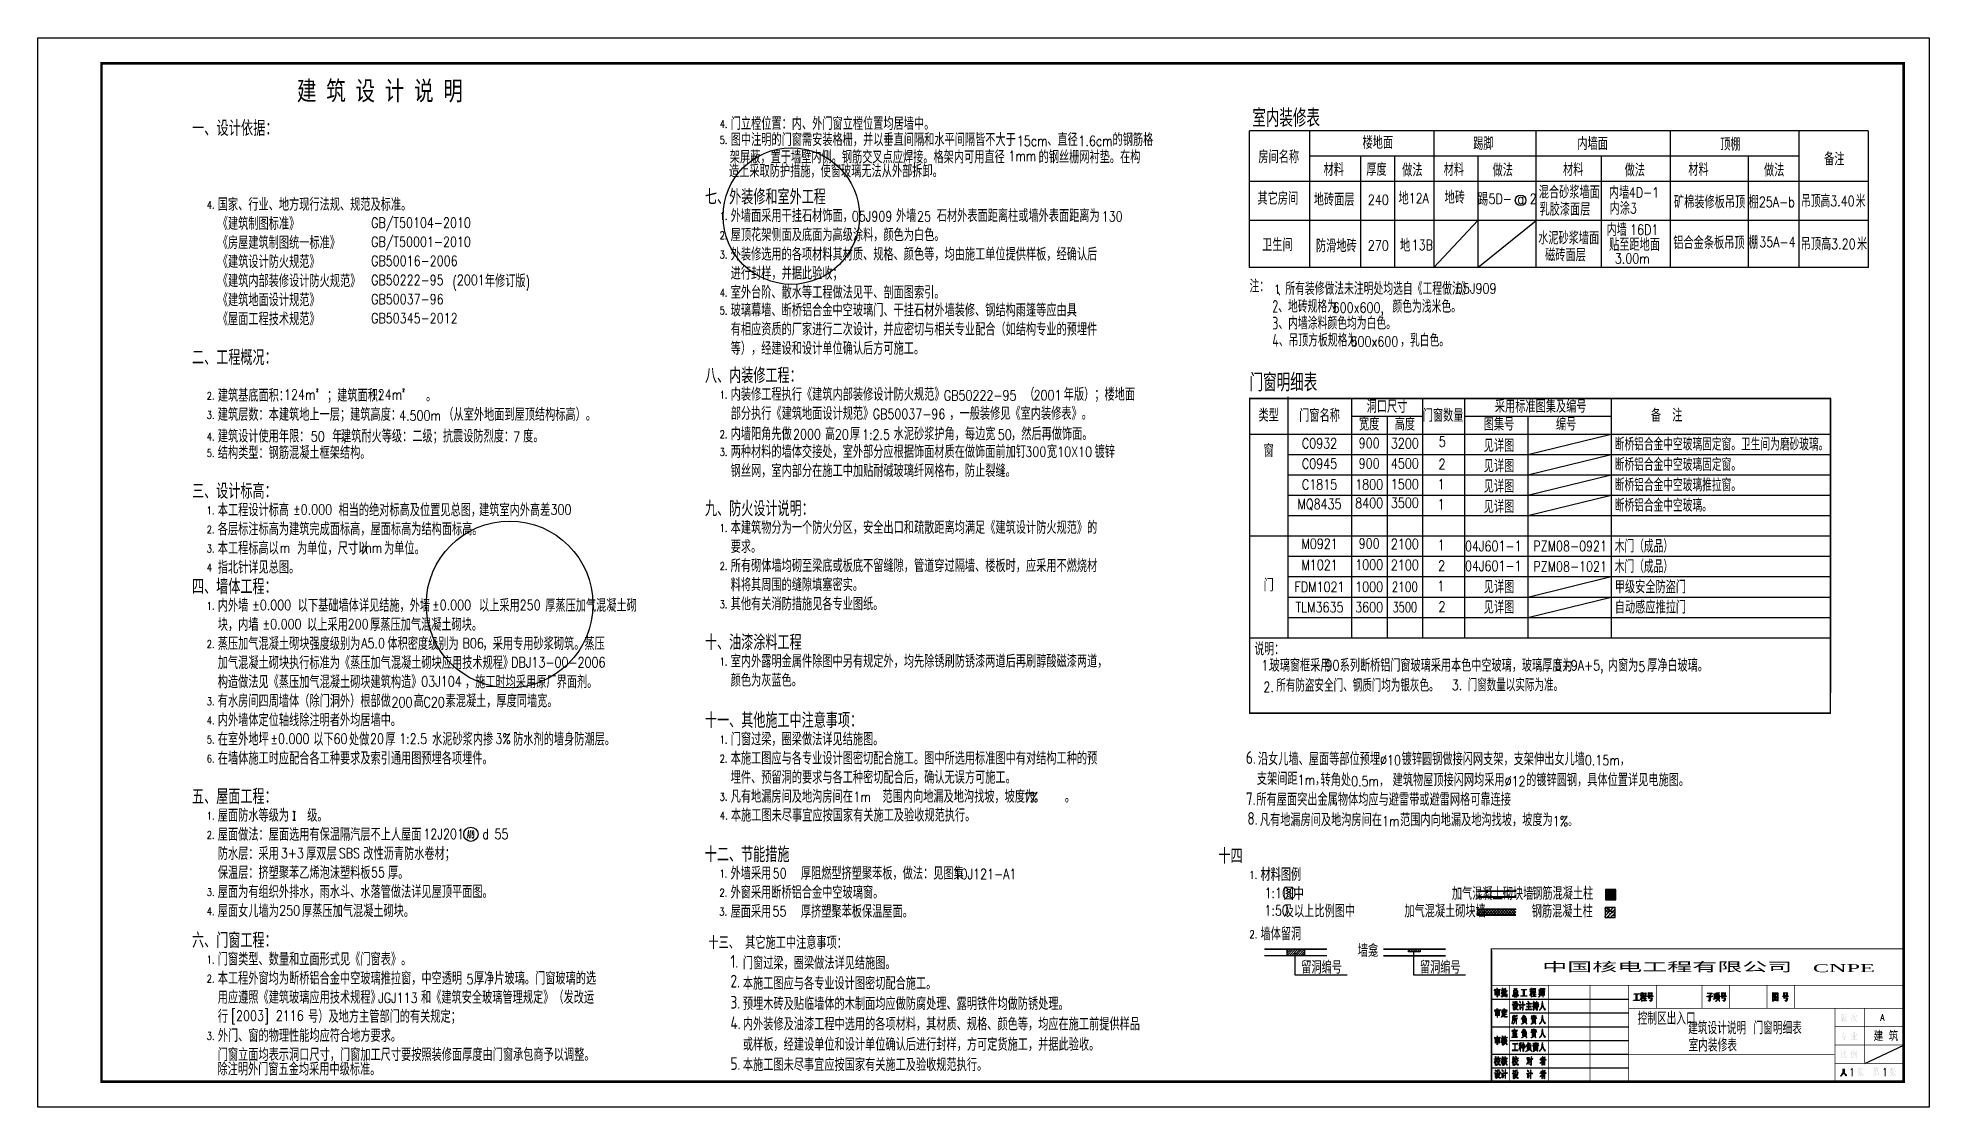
# Model space of a CAD drawing. Extents: x 458975 to 585950, y -118893 to 21149.
# Drawn here: x 458975 to 533275, y -20851 to 21149 of the extents above; entities that cross this region are included whole.
import ezdxf
from ezdxf.enums import TextEntityAlignment as Align

# ---------------------------------------------------------------- set-up
doc = ezdxf.new("R2010")
doc.units = 0
doc.header["$LTSCALE"] = 1000
doc.header["$MEASUREMENT"] = 0
doc.layers.get('0').update_dxf_attribs({"linetype": 'CONTINUOUS'})
for name, color, linetype in [('1', 3, 'CONTINUOUS'), ('AXIS', 3, 'CONTINUOUS'), ('AXIS_TEXT', 3, 'CONTINUOUS'), ('LVTRY', 6, 'CONTINUOUS'), ('PUB_TAB', 7, 'CONTINUOUS'), ('PUB_TABLE', 7, 'CONTINUOUS'), ('PUB_TEXT', 7, 'CONTINUOUS'), ('PUB_TITLE', 4, 'CONTINUOUS'), ('PUB_WALL', 255, 'CONTINUOUS'), ('SOLID_HATCH', 251, 'CONTINUOUS'), ('WALL', 151, 'CONTINUOUS'), ('WINDOW', 2, 'CONTINUOUS'), ('暖通', 52, 'CONTINUOUS'), ('暖通留洞', 6, 'CONTINUOUS'), ('照明', 3, 'CONTINUOUS')]:
    doc.layers.add(name, color=color, linetype=linetype)
doc.styles.add('-GBCBIGGBENOR', font='GBENOR.shx', dxfattribs={"bigfont": 'GBCBIG.shx'})
doc.styles.add('-HZTXTGBENOR', font='GBENOR.shx', dxfattribs={"width": 1.2, "bigfont": 'HZTXT.shx'})
doc.styles.add('-HZTXTSIMPLEX', font='SIMPLEX.shx', dxfattribs={"width": 0.8, "bigfont": 'HZTXT.shx'})
doc.styles.add('-华文新魏', font='stxinwei.ttf', dxfattribs={"width": 0.8})
doc.styles.add('_HZTXT', font='txt.shx', dxfattribs={"width": 0.8, "bigfont": 'HZTXT.shx'})
doc.styles.add('_txt', font='txt.shx', dxfattribs={"width": 0.6})
doc.styles.add('CHINESE-3', font='romand.shx', dxfattribs={"width": 0.8, "bigfont": 'ochinese.shx'})
doc.styles.add('COMPLEX', font='COMPLEX.shx')
doc.styles.add('dim_font', font='SIMPLEX.shx', dxfattribs={"width": 0.8})
doc.styles.add('Hztxt', font='tssdeng.shx', dxfattribs={"width": 0.7, "bigfont": 'hztxt.shx'})
doc.styles.add('OCHINESE', font='TXT', dxfattribs={"width": 0.7, "height": 200, "bigfont": 'OCHINESE'})
doc.styles.add('RT', font='TIMES.TTF', dxfattribs={"width": 1.5})
doc.styles.add('宋', font='SimSun.ttf', dxfattribs={"width": 0.7})

msp = doc.modelspace()

# ---------------------------------------------------------------- texts
at = {"style": 'OCHINESE', "width": 0.8}
for s, p in [('室内装修表', (506685.1, 17650.9)), ('门窗明细表', (506577.3, 7261.1))]:
    msp.add_text(s, height=700, dxfattribs=at).set_placement(p)
at = {"layer": '1', "style": 'CHINESE-3', "width": 0.8}
for s, height, p in [('建 筑', 381.02, (531092.6, -18249.7)), ('A', 264.6, (531354, -17461.8)), ('1', 317.5, (531431.5, -19632.9)), ('1', 317.5, (530136.9, -19637.8))]:
    msp.add_text(s, height=height, dxfattribs=at).set_placement(p)
at = {"layer": 'PUB_TAB', "style": 'Hztxt', "width": 0.7}
for s, p in [('注：', (506575.7, 11145.1)), ('说明：', (506772.3, -3106.4))]:
    msp.add_text(s, height=500, dxfattribs=at).set_placement(p)
at = {"layer": 'PUB_TAB', "style": '-GBCBIGGBENOR', "width": 0.99408}
for s, p in [('玻璃窗框采用', (507367.9, -3498.5)), ('系列断桥铝门窗玻璃采用本色中空玻璃，玻璃厚度为', (510120.2, -3498.5)), ('内窗为', (520656.5, -3498.5)), ('厚净白玻璃。', (522199.4, -3498.5))]:
    msp.add_text(s, height=500, dxfattribs=at).set_placement(p, align=Align.MIDDLE_LEFT)
at = {"layer": 'PUB_TAB', "style": '-GBCBIGGBENOR'}
msp.add_text('所有防盗安全门、钢质门均为银灰色。', height=500, dxfattribs=at).set_placement((507628.1, -4534.4))
msp.add_text('  门窗数量以实际为准。', height=500, dxfattribs=at).set_placement((514603.1, -4268.3), align=Align.MIDDLE_LEFT)
at = {"layer": 'PUB_TEXT'}
for s, height, style, width, p in [('建 筑 设 计 说 明', 750, '宋', 0.75, (469154.8, 18697, 1394848.9)), ('一、设计依据：', 600, '-HZTXTSIMPLEX', 0.8, (465033.9, 17294.5)), ('4.', 300, '_HZTXT', 0.8, (485759.9, 17616.8)), ('门立樘位置：内、外门窗立樘位置均居墙中。', 500, '_HZTXT', 0.8, (486194.4, 17531.9)), ('5.', 300, '_HZTXT', 0.8, (485759.9, 16984.4)), ('图中注明的门窗需安装格栅，并以垂直间隔和水平间隔皆不大于', 500, '_HZTXT', 0.8, (486194.4, 16899.4)), ('15cm', 400, '-HZTXTSIMPLEX', 0.8, (497437.2, 16899.4)), ('、直径', 500, '_HZTXT', 0.8, (498631.3, 16899.4)), ('1.6cm', 400, '-HZTXTSIMPLEX', 0.8, (499855.5, 16899.4)), ('的钢筋格', 500, '_HZTXT', 0.8, (501194.6, 16899.4)), ('踢脚', 500, '_HZTXT', 0.8, (515360.7, 16744.4)), ('内墙面', 500, '_HZTXT', 0.8, (519456, 16743.3)), ('顶棚', 500, '_HZTXT', 0.8, (525065.6, 16720)), ('架屏蔽，置于墙壁内侧。钢筋交叉点应焊接。格架内可用直径', 500, '_HZTXT', 0.8, (486161.8, 16218.1)), ('1mm', 400, '-HZTXTSIMPLEX', 0.8, (497102.5, 16307.2)), ('的钢丝栅网衬垫。在构', 500, '_HZTXT', 0.8, (498289.3, 16218.1)), ('房间名称', 500, '_HZTXT', 0.8, (506923.8, 16222.7)), ('备注', 500, '_HZTXT', 0.8, (529148.6, 16138)), ('造上采取防护措施，使窗玻璃无法从外部拆卸。', 500, '_HZTXT', 0.8, (486128, 15666.5)), ('国家、行业、地方现行法规、规范及标准。', 500, '-HZTXTSIMPLEX', 0.8, (466045.1, 14353.3)), ('七、外装修和室外工程', 593.63, '_HZTXT', 0.8, (485183.2, 14601.9)), ('踢', 500, '_HZTXT', 0.8, (515549.2, 14561.1)), ('5D- a 2', 400, '-HZTXTSIMPLEX', 0.8, (515962.7, 14627.8)), ('混合砂浆墙面', 500, '-HZTXTGBENOR', 0.8, (517938.6, 14837)), ('4.', 300, '_HZTXT', 0.8, (465610.5, 14438.3)), ('《建筑制图标准》', 500, '-HZTXTSIMPLEX', 0.8, (466045.1, 13603.3)), ('GB/T50104-2010', 400, '-HZTXTSIMPLEX', 0.8, (472066.8, 13686.5)), ('1.', 300, '_HZTXT', 0.8, (485759.9, 13995.7)), ('外墙面采用干挂石材饰面，      ', 500, '_HZTXT', 0.8, (486194.4, 13910.7)), ('05J909', 400, '-HZTXTSIMPLEX', 0.8, (490951.9, 13938.1)), ('外墙  ', 500, '_HZTXT', 0.8, (492686.9, 13910.7)), ('25', 400, '-HZTXTSIMPLEX', 0.8, (493515.9, 13933)), ('石材外表面距离柱或墙外表面距离为   ', 500, '_HZTXT', 0.8, (494290, 13910.7)), ('130', 400, '-HZTXTSIMPLEX', 0.8, (500771, 13932.2)), ('乳胶漆面层', 500, '-HZTXTGBENOR', 0.8, (517966.7, 14164.8)), ('《房屋建筑制图统一标准》', 500, '-HZTXTSIMPLEX', 0.8, (466045.1, 12853.3)), ('GB/T50001-2010', 400, '-HZTXTSIMPLEX', 0.8, (472066.8, 12936.5)), ('2.', 300, '_HZTXT', 0.8, (485759.9, 13245.7)), ('屋顶花架侧面及底面为高级涂料，颜色为白色。', 500, '_HZTXT', 0.8, (486194.4, 13160.7)), ('水泥砂浆墙面', 500, '-HZTXTGBENOR', 0.8, (517914.4, 13035.9)), ('铝合金条板吊顶', 500, '-HZTXTGBENOR', 0.8, (523223.1, 12850.9)), ('《建筑设计防火规范》', 500, '-HZTXTSIMPLEX', 0.8, (466045.1, 12103.3)), ('3.', 300, '_HZTXT', 0.8, (485759.9, 12485.1)), ('外装修选用的各项材料其材质、规格、颜色等，均由施工单位提供样板，经确认后', 500, '_HZTXT', 0.8, (486194.4, 12400.1)), ('地', 500, '_HZTXT', 0.8, (512489.8, 12743.6)), ('13B', 400, '-HZTXTSIMPLEX', 0.8, (512946.9, 12814.9)), ('磁砖面层', 500, '-HZTXTGBENOR', 0.8, (518187.7, 12367.9)), ('35A-4', 400, '-HZTXTSIMPLEX', 0.8, (526603.3, 12931.8)), ('《建筑内部装修设计防火规范》', 500, '-HZTXTSIMPLEX', 0.8, (466045.1, 11353.3)), ('GB50016-2006', 400, '-HZTXTSIMPLEX', 0.8, (472066.8, 12186.5)), ('年修订版', 500, '_HZTXT', 0.8, (476535.6, 11353.3)), ('进行封样，并据此验收；', 500, '_HZTXT', 0.8, (486194.4, 11650.1)), ('《建筑地面设计规范》', 500, '-HZTXTSIMPLEX', 0.8, (466045.1, 10603.3)), ('GB50222-95', 400, '-HZTXTSIMPLEX', 0.8, (472066.8, 11436.5)), ('(', 400, '_txt', 0.6, (475277.3, 11353.3)), ('2001', 400, '-HZTXTSIMPLEX', 0.8, (475436.5, 11436.5)), (')', 400, '_txt', 0.6, (478153.9, 11353.3)), ('4.', 300, '_HZTXT', 0.8, (485759.9, 10985.1)), ('室外台阶、散水等工程做法见平、剖面图索引。', 500, '_HZTXT', 0.8, (486194.4, 10900.1)), ('1', 350, 'dim_font', 0.8, (507536.9, 11092.9)), ('、', 500, 'Hztxt', 0.7, (507649.2, 11010.1)), ('所有装修做法未注明处均选自《工程做法》', 500, 'Hztxt', 0.7, (507981.3, 11049.5)), ('05J909', 400, '-HZTXTSIMPLEX', 0.8, (514686.8, 11105.1)), ('《屋面工程技术规范》', 500, '-HZTXTSIMPLEX', 0.8, (466045.1, 9853.3)), ('GB50037-96', 400, '-HZTXTSIMPLEX', 0.8, (472066.8, 10686.5)), ('5.', 300, '_HZTXT', 0.8, (485759.9, 10286.8)), ('玻璃幕墙、断桥铝合金中空玻璃门、干挂石材外墙装修、钢结构雨篷等应由具', 500, '_HZTXT', 0.8, (486194.4, 10201.8)), ('2、地砖规格为', 500, 'Hztxt', 0.7, (507474.2, 10349.9)), ('600x600,', 400, '-HZTXTSIMPLEX', 0.8, (509843.5, 10349.9)), ('颜色为浅米色。', 500, 'Hztxt', 0.7, (512188.8, 10349.9)), ('GB50345-2012', 400, '-HZTXTSIMPLEX', 0.8, (472066.8, 9936.5)), ('有相应资质的厂家进行二次设计，并应密切与相关专业配合（如结构专业的预埋件', 500, '_HZTXT', 0.8, (486194.4, 9451.8)), ('3、内墙涂料颜色均为白色。', 500, 'Hztxt', 0.7, (507474.2, 9693.7)), ('二、工程概况：', 593.63, '_HZTXT', 0.8, (465033.9, 8294.5)), ('等），经建设和设计单位确认后方可施工。', 500, '_HZTXT', 0.8, (486194.4, 8701.8)), ('4、吊顶方板规格为', 500, 'Hztxt', 0.7, (507474.2, 9020.2)), ('600x600', 400, '-HZTXTSIMPLEX', 0.8, (510543.5, 9020.2)), ('，乳白色。', 500, 'Hztxt', 0.7, (512493, 9020.2)), ('八、内装修工程：', 593.63, '_HZTXT', 0.8, (485183.2, 7585.1)), ('内装修工程执行《建筑内部装修设计防火规范》           ', 500, '_HZTXT', 0.8, (486194.4, 6893.9)), ('（   ', 500, '_HZTXT', 0.8, (497727.7, 6893.9)), ('年版）；楼地面', 500, '_HZTXT', 0.8, (499279.4, 6893.9)), ('2.', 300, '_HZTXT', 0.8, (465610.5, 6938.3)), ('建筑基底面积：     ；建筑面积：     。', 500, '-HZTXTSIMPLEX', 0.8, (466045.1, 6853.3)), ('124m', 400, '-HZTXTSIMPLEX', 0.8, (468649, 6936.5)), ('2', 120, '_HZTXT', 0.8, (469907.5, 7243.5)), ('124m', 400, '-HZTXTSIMPLEX', 0.8, (472052.4, 6936.5)), ('2', 120, '_HZTXT', 0.8, (473295.2, 7249)), ('1.', 300, '_HZTXT', 0.8, (485759.9, 6978.9)), ('部分执行《建筑地面设计规范》           ', 500, '_HZTXT', 0.8, (486194.4, 6143.9)), ('GB50222-95', 400, '-HZTXTSIMPLEX', 0.8, (494567.1, 6902.6)), ('，一般装修见《室内装修表》。', 500, '_HZTXT', 0.8, (494783.5, 6143.9)), ('2001', 400, '-HZTXTSIMPLEX', 0.8, (498093.8, 6912.3)), ('3.', 300, '_HZTXT', 0.8, (465610.5, 6188.3)), ('建筑层数：本建筑地上一层；建筑高度：      ', 500, '-HZTXTSIMPLEX', 0.8, (466045.1, 6103.3)), ('4.500m', 400, '-HZTXTSIMPLEX', 0.8, (473168.7, 6113)), ('（从室外地面到屋顶结构标高）。', 500, '-HZTXTSIMPLEX', 0.8, (474905.2, 6103.3)), ('GB50037-96', 400, '-HZTXTSIMPLEX', 0.8, (491774.7, 6174.3)), ('4.', 300, '_HZTXT', 0.8, (465610.5, 5338.3)), ('建筑设计使用年限：   年；', 500, '-HZTXTSIMPLEX', 0.8, (466045.1, 5253.3)), ('50', 400, '-HZTXTSIMPLEX', 0.8, (469697.7, 5290)), ('建筑耐火等级：二级；抗震设防烈度： 度。', 500, '_HZTXT', 0.8, (470885.2, 5253.3)), ('7', 400, '-HZTXTSIMPLEX', 0.8, (477648.6, 5268.4)), ('2.', 300, '_HZTXT', 0.8, (485759.9, 5428.9)), ('两种材料的墙体交接处，室外部分应根据饰面材质在做饰面前加钉   ', 500, '_HZTXT', 0.8, (486194.4, 4643.9)), ('内墙阳角先做     ', 500, '_HZTXT', 0.8, (486194.4, 5343.9)), ('2000', 400, '-HZTXTSIMPLEX', 0.8, (488641.6, 5376.2)), ('高  ', 500, '_HZTXT', 0.8, (489895.9, 5343.9)), ('20', 400, '-HZTXTSIMPLEX', 0.8, (490286.6, 5369.3)), ('厚     ', 500, '_HZTXT', 0.8, (490880.7, 5343.9)), ('1:2.5', 400, '-HZTXTSIMPLEX', 0.8, (491356.4, 5362.5)), ('水泥砂浆护角，每边宽  ', 500, '_HZTXT', 0.8, (492596.2, 5343.9)), ('50', 400, '-HZTXTSIMPLEX', 0.8, (496686.8, 5365.3)), ('，然后再做饰面。', 500, '_HZTXT', 0.8, (497209, 5343.9)), ('宽     ', 500, '_HZTXT', 0.8, (498618.1, 4643.9)), ('5.', 300, '_HZTXT', 0.8, (465610.5, 4688.3)), ('结构类型：钢筋混凝土框架结构。', 500, '-HZTXTSIMPLEX', 0.8, (466045.1, 4603.3)), ('3.', 300, '_HZTXT', 0.8, (485759.9, 4728.9)), ('300', 400, '-HZTXTSIMPLEX', 0.8, (497771.4, 4689.2)), ('10X10', 400, '-HZTXTSIMPLEX', 0.8, (499019.5, 4689.2)), ('镀锌', 500, '_HZTXT', 0.8, (500488.1, 4643.9)), ('钢丝网，室内部分在施工中加贴耐碱玻璃纤网格布，防止裂缝。', 500, '_HZTXT', 0.8, (486194.4, 3893.9)), ('三、设计标高：', 593.63, '_HZTXT', 0.8, (465033.9, 3044.5)), ('九、防火设计说明：', 593.63, '_HZTXT', 0.8, (485183.2, 2355.8)), ('1.', 300, '_HZTXT', 0.8, (465610.5, 2438.3)), ('本工程设计标高       ', 500, '_HZTXT', 0.8, (466045.1, 2353.3)), ('%%P0.000', 400, '-HZTXTSIMPLEX', 0.8, (469000.1, 2421, 10570.3)), ('相当的绝对标高及位置见总图，', 500, '_HZTXT', 0.8, (470787.7, 2353.3)), ('建筑室内外高差   ', 500, '_HZTXT', 0.8, (476308.1, 2353.3)), ('300', 400, '-HZTXTSIMPLEX', 0.8, (479114.3, 2421, 10570.3)), ('2.', 300, '_HZTXT', 0.8, (465610.5, 1688.3)), ('各层标注标高为建筑完成面标高，屋面标高为结构面标高。', 500, '_HZTXT', 0.8, (466045.1, 1603.3)), ('1.', 300, '_HZTXT', 0.8, (485759.9, 1749.5)), ('本建筑物分为一个防火分区，安全出口和疏散距离均满足《建筑设计防火规范》的', 500, '_HZTXT', 0.8, (486194.4, 1664.6)), ('3.', 300, '_HZTXT', 0.8, (465610.5, 938.3)), ('本工程标高以  为单位，尺寸以   ', 500, '_HZTXT', 0.8, (466045.1, 853.3)), ('m', 400, '-HZTXTSIMPLEX', 0.8, (468474.3, 921, 10570.3)), ('mm', 400, '-HZTXTSIMPLEX', 0.8, (471684.4, 921, 10570.3)), ('为单位。', 500, '_HZTXT', 0.8, (472577.6, 853.3)), ('要求。', 500, '_HZTXT', 0.8, (486194.4, 914.6)), ('4', 300, '_HZTXT', 0.8, (465610.5, 188.2)), ('指北针详见总图。', 500, '_HZTXT', 0.8, (466045.1, 103.2)), ('2.', 300, '_HZTXT', 0.8, (485759.9, 249.5)), ('所有砌体墙均砌至梁底或板底不留缝隙，管道穿过隔墙、楼板时，应采用不燃烧材', 500, '_HZTXT', 0.8, (486194.4, 164.6)), ('四、墙体工程：', 593.63, '_HZTXT', 0.8, (465033.9, -705.5)), ('料将其周围的缝隙填塞密实。', 500, '_HZTXT', 0.8, (486194.4, -585.4)), ('1.', 300, '_HZTXT', 0.8, (465610.5, -1311.7)), ('内外墙       ', 500, '_HZTXT', 0.8, (466045.1, -1396.7)), ('%%P0.000', 400, '-HZTXTSIMPLEX', 0.8, (467393.5, -1329, 10570.3)), ('以下基础墙体详见结施，外墙      ', 500, '_HZTXT', 0.8, (469186.5, -1396.7)), ('%%P0.000', 400, '-HZTXTSIMPLEX', 0.8, (474459.4, -1329, 10570.3)), ('以上采用   ', 500, '_HZTXT', 0.8, (476306, -1396.7)), ('250', 400, '-HZTXTSIMPLEX', 0.8, (477906, -1329, 10570.3)), ('厚蒸压加气混凝土砌', 500, '_HZTXT', 0.8, (478908, -1396.7)), ('3.', 300, '_HZTXT', 0.8, (485759.9, -1250.5)), ('其他有关消防措施见各专业图纸。', 500, '_HZTXT', 0.8, (486194.4, -1335.4)), ('块，内墙       ', 500, '_HZTXT', 0.8, (466045.1, -2146.7)), ('%%P0.000', 400, '-HZTXTSIMPLEX', 0.8, (467800.4, -2079, 10570.3)), ('以上采用   ', 500, '_HZTXT', 0.8, (469554.5, -2146.7)), ('200', 400, '-HZTXTSIMPLEX', 0.8, (471148.7, -2079, 10570.3)), ('厚蒸压加气混凝土砌块。', 500, '_HZTXT', 0.8, (472029.8, -2146.7)), ('2.', 300, '_HZTXT', 0.8, (465610.5, -2811.7)), ('蒸压加气混凝土砌块强度级别为    ', 500, '_HZTXT', 0.8, (466045.1, -2896.7)), ('A5.0', 400, '-HZTXTSIMPLEX', 0.8, (471680.4, -2829, 10570.3)), ('体积密度级别为   ', 500, '_HZTXT', 0.8, (472708.1, -2896.7)), ('B06', 400, '-HZTXTSIMPLEX', 0.8, (475661.5, -2829, 10570.3)), ('，采用专用砂浆砌筑。蒸压', 500, '_HZTXT', 0.8, (476446.7, -2896.7)), ('十、油漆涂料工程', 593.63, '_HZTXT', 0.8, (485183.2, -2894.2)), ('加气混凝土砌块执行标准为《蒸压加气混凝土砌块应用技术规程》              ', 500, '_HZTXT', 0.8, (466045.1, -3646.7)), ('DBJ13-00-2006', 400, '-HZTXTSIMPLEX', 0.8, (477571.8, -3579, 10570.3)), ('1.', 300, '_HZTXT', 0.8, (485759.9, -3500.5)), ('室内外露明金属件除图中另有规定外，均先除锈刷防锈漆两道后再刷醇酸磁漆两道，', 500, '_HZTXT', 0.8, (486194.4, -3585.4)), ('构造做法见《蒸压加气混凝土砌块建筑构造》      ', 500, '_HZTXT', 0.8, (466045.1, -4396.7)), ('03J104', 400, '-HZTXTSIMPLEX', 0.8, (474037.5, -4329, 10570.3)), ('，施工时均采用原厂界面剂。', 500, '_HZTXT', 0.8, (475755.7, -4396.7)), ('颜色为灰蓝色。', 500, '_HZTXT', 0.8, (486194.4, -4335.4)), ('2.', 400, '-HZTXTSIMPLEX', 0.8, (507119.1, -4547.4)), ('3.', 300, '_HZTXT', 0.8, (465610.5, -5062.6)), ('有水房间四周墙体（除门洞外）根部做', 500, '_HZTXT', 0.8, (466045.1, -5147.6)), ('200', 400, '-HZTXTSIMPLEX', 0.8, (472869.3, -5147.6)), ('高', 500, '_HZTXT', 0.8, (473747.1, -5147.6)), ('C20', 400, '-HZTXTSIMPLEX', 0.8, (474124, -5147.6)), ('素混凝土，厚度同墙宽。', 500, '_HZTXT', 0.8, (474992.9, -5147.6)), ('4.', 300, '_HZTXT', 0.8, (465610.5, -5812.6)), ('内外墙体定位轴线除注明者外均居墙中。', 500, '_HZTXT', 0.8, (466045.1, -5897.6)), ('十一、其他施工中注意事项：', 593.626, '_HZTXT', 0.8, (485183.2, -5956.6)), ('5.', 300, '_HZTXT', 0.8, (465610.5, -6562.6)), ('在室外地坪      ', 500, '_HZTXT', 0.8, (466045.1, -6647.6)), ('%%P0.000', 400, '-HZTXTSIMPLEX', 0.8, (468108.2, -6580, 10570.3)), ('以下  ', 500, '_HZTXT', 0.8, (469794.7, -6647.6)), ('60', 400, '-HZTXTSIMPLEX', 0.8, (470593.2, -6580, 10570.3)), ('处做  ', 500, '_HZTXT', 0.8, (471200.4, -6647.6)), ('20', 400, '-HZTXTSIMPLEX', 0.8, (472025.6, -6580, 10570.3)), ('厚     ', 500, '_HZTXT', 0.8, (472628.7, -6647.6)), ('1:2.5', 400, '-HZTXTSIMPLEX', 0.8, (473171, -6580, 10570.3)), ('水泥砂浆内掺   ', 500, '_HZTXT', 0.8, (474464.2, -6647.6)), ('3%', 400, '-HZTXTSIMPLEX', 0.8, (476949.3, -6580, 10570.3)), ('防水剂的墙身防潮层。', 500, '_HZTXT', 0.8, (477648.9, -6647.6)), ('1.', 300, '_HZTXT', 0.8, (485759.9, -6562.8)), ('门窗过梁，圈梁做法详见结施图。', 500, '_HZTXT', 0.8, (486194.4, -6647.8)), ('6.', 300, '_HZTXT', 0.8, (465610.5, -7312.6)), ('在墙体施工时应配合各工种要求及索引通用图预埋各项埋件。', 500, '_HZTXT', 0.8, (466045.1, -7397.6)), ('2.', 300, '_HZTXT', 0.8, (485759.9, -7312.8)), ('本施工图应与各专业设计图密切配合施工。图中所选用标准图中有对结构工种的预', 500, '_HZTXT', 0.8, (486194.4, -7397.8)), ('6.', 500, 'Hztxt', 0.8, (506432.1, -7369.3)), ('沿女儿墙、屋面等部位预埋', 500, 'Hztxt', 0.8, (506905, -7424.5)), ('%%C10', 400, '-HZTXTSIMPLEX', 0.8, (511705, -7424.5)), ('镀锌圆钢做接闪网支架，支架伸出女儿墙', 500, 'Hztxt', 0.8, (512551.2, -7424.5)), ('0.15m，', 400, '-HZTXTSIMPLEX', 0.8, (519751.2, -7424.5)), ('埋件、预留洞的要求与各工种密切配合后，确认无误方可施工。', 500, '_HZTXT', 0.8, (486194.4, -8147.8)), ('支架间距', 500, 'Hztxt', 0.8, (506865.6, -8197.4)), ('1m，', 400, '-HZTXTSIMPLEX', 0.8, (508465.6, -8197.4)), ('转角处', 500, 'Hztxt', 0.8, (509366.2, -8248.6)), ('0.5m，', 400, '-HZTXTSIMPLEX', 0.8, (510566.2, -8248.6)), ('建筑物屋顶接闪网均采用', 500, 'Hztxt', 0.8, (512197, -8248.6)), ('%%c12', 400, '-HZTXTSIMPLEX', 0.8, (516597, -8248.6)), ('的镀锌圆钢，具体位置详见电施图。', 500, 'Hztxt', 0.8, (517443.2, -8248.6)), ('五、屋面工程：', 593.63, '_HZTXT', 0.8, (465033.9, -8950.8)), ('3.', 300, '_HZTXT', 0.8, (485759.9, -8812.8)), ('凡有地漏房间及地沟房间在   范围内向地漏及地沟找坡，坡度为   。', 500, '_HZTXT', 0.8, (486194.4, -8897.8)), ('1m', 400, '-HZTXTSIMPLEX', 0.8, (491013.8, -8860.8)), ('1%', 400, '-HZTXTSIMPLEX', 0.8, (497673.1, -8875.5)), ('7.', 500, 'Hztxt', 0.8, (506432.2, -8985.9)), ('所有屋面突出金属物体均应与避雷带或避雷网格可靠连接', 500, 'Hztxt', 0.8, (506846.2, -9015.9)), ('1.', 300, '_HZTXT', 0.8, (465610.5, -9557)), ('屋面防水等级为  级。', 500, '_HZTXT', 0.8, (466045.1, -9642)), ('4.', 300, '_HZTXT', 0.8, (485769.2, -9550)), ('本施工图未尽事宜应按国家有关施工及验收规范执行。', 500, '_HZTXT', 0.8, (486203.7, -9635)), ('8.', 500, 'Hztxt', 0.8, (506492, -9761.6)), ('凡有地漏房间及地沟房间在', 500, 'Hztxt', 0.8, (506979.8, -9815.9)), ('1m', 400, '-HZTXTSIMPLEX', 0.8, (511779.8, -9815.9)), ('范围内向地漏及地沟找坡，坡度为', 500, 'Hztxt', 0.8, (512487.5, -9815.9)), ('1%。', 400, '-HZTXTSIMPLEX', 0.8, (518487.5, -9815.9)), ('2.', 300, '_HZTXT', 0.8, (465610.5, -10307)), ('屋面做法：屋面选用有保温隔汽层不上人屋面               ', 500, '_HZTXT', 0.8, (466045.1, -10392)), ('12J201       ', 400, '-HZTXTSIMPLEX', 0.8, (474122.9, -10324.3, 10570.3)), ('d 55', 400, '-HZTXTSIMPLEX', 0.8, (476437.4, -10324.3, 10570.3)), ('防水层：采用    ', 500, '_HZTXT', 0.8, (466045.1, -11142)), ('3+3', 400, '-HZTXTSIMPLEX', 0.8, (468521.7, -11074.3, 10570.3)), ('厚', 500, '_HZTXT', 0.8, (469518.5, -11142)), ('双层    ', 500, '_HZTXT', 0.8, (469918.5, -11142)), ('SBS', 400, '-HZTXTSIMPLEX', 0.8, (470796.9, -11074.3, 10570.3)), ('改', 500, '_HZTXT', 0.8, (471760.5, -11142)), ('性沥青防水卷材；', 500, '_HZTXT', 0.8, (472160.5, -11142)), ('十二、节能措施', 593.63, '_HZTXT', 0.8, (485177.8, -11223.6)), ('十四', 593.63, '_HZTXT', 0.8, (505354.3, -11286.9)), ('保温层：挤塑聚苯乙烯泡沫塑料板  ', 500, '_HZTXT', 0.8, (466045.1, -11892)), ('55', 400, '-HZTXTSIMPLEX', 0.8, (472065.2, -11824.3, 10570.3)), ('厚。', 500, '_HZTXT', 0.8, (472731.1, -11892)), ('1.', 300, '_HZTXT', 0.8, (485754.5, -11829.8)), ('外墙采用   厚阻燃型挤塑聚苯板，做法：见图集          ', 500, '_HZTXT', 0.8, (486189, -11914.8)), ('50', 400, '-HZTXTSIMPLEX', 0.8, (487843.4, -11867)), ('10J121-A1', 400, '-HZTXTSIMPLEX', 0.8, (494949, -11892.4)), ('1.', 300, '_HZTXT', 0.8, (506572.2, -11877.7)), ('材料图例', 500, '_HZTXT', 0.8, (507006.7, -11962.7)), ('3.', 300, '_HZTXT', 0.8, (465610.5, -12557)), ('屋面为有组织外排水，雨水斗、水落管做法详见屋顶平面图。', 500, '_HZTXT', 0.8, (466045.1, -12642)), ('2.', 300, '_HZTXT', 0.8, (485754.5, -12579.8)), ('外窗采用断桥铝合金中空玻璃窗。', 500, '_HZTXT', 0.8, (486189, -12664.8)), ('1:100', 400, '-HZTXTSIMPLEX', 0.8, (507167.5, -12635.8)), ('图中               加气混凝土砌块墙', 500, '_HZTXT', 0.8, (507911.8, -12712.7)), ('钢筋混凝土柱', 500, '_HZTXT', 0.8, (517679.8, -12705.6)), ('4.', 300, '_HZTXT', 0.8, (465610.5, -13307)), ('屋面女儿墙为   ', 500, '_HZTXT', 0.8, (466045.1, -13392)), ('250', 400, '-HZTXTSIMPLEX', 0.8, (468454.9, -13324.3, 10570.3)), ('厚蒸压加气混凝土砌块。', 500, '_HZTXT', 0.8, (469355.9, -13392)), ('3.', 300, '_HZTXT', 0.8, (485744.1, -13324.3)), ('屋面采用   厚挤塑聚苯板保温屋面。', 500, '_HZTXT', 0.8, (486189, -13414.8)), ('55', 400, '-HZTXTSIMPLEX', 0.8, (487836.3, -13357.8)), ('1:50', 400, '-HZTXTSIMPLEX', 0.8, (507163.3, -13322.8)), ('及以上比例图中     加气混凝土砌块墙', 500, '_HZTXT', 0.8, (507921.4, -13399.7)), ('钢筋混凝土柱', 500, '_HZTXT', 0.8, (517662.3, -13407)), ('六、门窗工程：', 593.63, '_HZTXT', 0.8, (465033.9, -14597.7)), ('十三、 其它施工中注意事项：', 500, 'Hztxt', 0.8, (485319.6, -14638.3)), ('2.', 300, '_HZTXT', 0.8, (506572.2, -14209.8)), ('墙体留洞', 500, '_HZTXT', 0.8, (507006.7, -14294.8)), ('门窗类型、数量和立面形式见《门窗表》。', 500, '_HZTXT', 0.8, (466045.1, -15288.9)), ('墙龛', 500, '_HZTXT', 0.8, (510831.8, -14951.4)), ('1.', 300, '_HZTXT', 0.8, (465610.5, -15203.9)), ('本工程外窗均为断桥铝合金中空玻璃推拉窗，中空透明 ', 500, '_HZTXT', 0.8, (466045.1, -16038.9)), ('厚净片玻璃。门窗玻璃的选', 500, '_HZTXT', 0.8, (476108, -16038.9)), ('1.', 500, 'Hztxt', 0.8, (486184.8, -15377.2)), ('门窗过梁，圈梁做法详见结施图。', 500, 'Hztxt', 0.8, (486672.7, -15438.3)), ('留洞编号', 500, '_HZTXT', 0.8, (508607.7, -15609.1)), ('留洞编号', 500, '_HZTXT', 0.8, (513269.7, -15609.1)), ('中国核电工程有限公司', 360, '-华文新魏', 2, (518074.2, -15517.1)), ('CNPE', 315, 'RT', 2, (528708.6, -15548.6)), ('2.', 300, '_HZTXT', 0.8, (465610.5, -15953.9)), ('用应遵照《建筑玻璃应用技术规程》      ', 500, '_HZTXT', 0.8, (466045.1, -16788.9)), ('和《建筑安全玻璃管理规定》（发改运         ', 500, '_HZTXT', 0.8, (474028.8, -16788.9)), ('5', 400, '-HZTXTSIMPLEX', 0.8, (475817.4, -16022.9)), ('2.', 500, 'Hztxt', 0.8, (486184.8, -16152.6)), ('本施工图应与各专业设计图密切配合施工。', 500, 'Hztxt', 0.8, (486672.7, -16238.3)), ('行', 500, '_HZTXT', 0.8, (466045.1, -17538.9)), ('[2003]', 400, '-HZTXTSIMPLEX', 0.8, (466570.1, -17455.8)), ('2116', 400, '-HZTXTSIMPLEX', 0.8, (468324.8, -17455.8)), ('号）及地方主管部门的有关规定；', 500, '_HZTXT', 0.8, (469595.1, -17538.9)), ('JGJ113', 400, '-HZTXTSIMPLEX', 0.8, (472345.7, -16759.2)), ('3.', 500, 'Hztxt', 0.8, (486184.8, -16981)), ('预埋木砖及贴临墙体的木制面均应做防腐处理、露明铁件均做防锈处理。', 500, 'Hztxt', 0.8, (486672.7, -17038.3)), ('控制区出入口', 500, 'OCHINESE', 0.8, (521821.7, -17617.2)), ('外门、窗的物理性能均应符合地方要求。', 500, '_HZTXT', 0.8, (466045.1, -18288.9)), ('4.', 500, 'Hztxt', 0.8, (486184.8, -17787.8)), ('内外装修及油漆工程中选用的各项材料，其材质、规格、颜色等，均应在施工前提供样品', 500, 'Hztxt', 0.8, (486672.7, -17838.3)), ('建筑设计说明', 500, 'OCHINESE', 0.8, (523805.6, -17990.9)), ('门窗明细表', 500, 'OCHINESE', 0.8, (526373.9, -17987.8)), ('3.', 300, '_HZTXT', 0.8, (465610.5, -18203.9)), ('门窗立面均表示洞口尺寸，门窗加工尺寸要按照装修面厚度由门窗承包商予以调整。', 500, '_HZTXT', 0.8, (466045.1, -19038.9)), ('或样板，经建设单位和设计单位确认后进行封样，方可定货施工，并据此验收。', 500, 'Hztxt', 0.8, (486672.7, -18638.3)), ('室内装修表', 500, 'OCHINESE', 0.8, (523822, -18666)), ('除注明外门窗五金均采用中级标准。', 500, '_HZTXT', 0.8, (466031.6, -19606.3)), ('5.', 500, 'Hztxt', 0.8, (486184.8, -19389.2)), ('本施工图未尽事宜应按国家有关施工及验收规范执行。', 500, 'Hztxt', 0.8, (486672.7, -19434.4))]:
    msp.add_text(s, height=height, dxfattribs=dict(at, style=style, width=width)).set_placement(p)
for s, height, style, width, p in [('楼地面', 500, '_HZTXT', 0.8, (511017.5, 17035.8)), ('材料', 500, '_HZTXT', 0.8, (509483.2, 15976)), ('厚度', 500, '_HZTXT', 0.8, (511164.5, 15979.1)), ('做法', 500, '_HZTXT', 0.8, (512573.4, 15952.2)), ('材料', 500, '_HZTXT', 0.8, (514204.8, 15976)), ('做法', 500, '_HZTXT', 0.8, (516122.4, 15952.2)), ('材料', 500, '_HZTXT', 0.8, (518891.4, 15976.1)), ('做法', 500, '_HZTXT', 0.8, (521311.6, 15952.2)), ('材料', 500, '_HZTXT', 0.8, (523813.7, 15976.1)), ('做法', 500, '_HZTXT', 0.8, (526786.3, 15952.2)), ('其它房间', 500, '_HZTXT', 0.8, (506889, 14841.9)), ('地砖面层', 500, '_HZTXT', 0.8, (509100.9, 14800.2)), ('地', 500, '-HZTXTGBENOR', 0.8, (512427.6, 14850.5)), ('12A', 400, '-HZTXTSIMPLEX', 0.8, (512827.6, 14850.5)), ('地砖', 500, '_HZTXT', 0.8, (514236.9, 14878.7)), ('内墙', 500, '_HZTXT', 0.8, (520692, 15071.6)), ('4D-1', 400, '-HZTXTSIMPLEX', 0.8, (521474.8, 15071.6)), ('矿棉装修板吊顶', 500, '-HZTXTGBENOR', 0.8, (523249.3, 14699.6)), ('棚', 500, '-HZTXTGBENOR', 0.8, (526184.9, 14702.8)), ('25A-b', 400, '-HZTXTSIMPLEX', 0.8, (526584.9, 14702.8)), ('吊顶高', 500, '-HZTXTGBENOR', 0.761995, (528246.9, 14737.5)), ('3.40', 400, '-HZTXTSIMPLEX', 0.8, (529389.9, 14737.5)), ('米', 500, '-HZTXTGBENOR', 0.761995, (530395.3, 14737.5)), ('内涂', 500, '-HZTXTGBENOR', 0.8, (520720.1, 14452)), ('3', 400, '-HZTXTSIMPLEX', 0.8, (521520.1, 14452)), ('内墙', 500, '-HZTXTGBENOR', 0.8, (520601.2, 13612.6)), ('16D1', 400, '-HZTXTSIMPLEX', 0.8, (521527.7, 13612.6)), ('卫生间', 500, '_HZTXT', 0.8, (507070.9, 13019.2)), ('防滑地砖', 500, '_HZTXT', 0.8, (509186, 12979.1)), ('吊顶高', 500, '-HZTXTGBENOR', 0.8, (528225.7, 13053)), ('3.20', 400, '-HZTXTSIMPLEX', 0.8, (529425.7, 13053)), ('米', 500, '-HZTXTGBENOR', 0.8, (530437.4, 13053)), ('断桥铝合金中空玻璃固定窗。卫生间为磨砂玻璃。', 500, '-HZTXTGBENOR', 0.762993, (520924.6, 5186.4)), ('断桥铝合金中空玻璃固定窗。', 500, '-HZTXTGBENOR', 0.762993, (520924.6, 4386.4)), ('断桥铝合金中空玻璃推拉窗。', 500, '-HZTXTGBENOR', 0.762993, (520924.6, 3586.4)), ('断桥铝合金中空玻璃。', 500, '-HZTXTGBENOR', 0.762993, (520924.6, 2786.4)), ('木门（成品）', 500, '-HZTXTGBENOR', 0.762993, (520924.6, 1184.4)), ('木门（成品）', 500, '-HZTXTGBENOR', 0.762993, (520924.6, 384.4)), ('甲级安全防盗门', 500, '-HZTXTGBENOR', 0.8, (520924.6, -417.6)), ('自动感应推拉门', 500, '-HZTXTGBENOR', 0.8, (520924.6, -1213.6)), ('1.', 400, '-HZTXTSIMPLEX', 0.8, (507036.6, -3498.5)), ('90', 400, '-HZTXTSIMPLEX', 0.8, (509561.4, -3498.5)), ('5+9A+5,', 400, '-HZTXTSIMPLEX', 0.8, (518565.7, -3498.5)), ('5', 400, '-HZTXTSIMPLEX', 0.8, (521852.9, -3546.6)), ('3.', 400, '-HZTXTSIMPLEX', 0.8, (514523.3, -4268.3))]:
    msp.add_text(s, height=height, dxfattribs=dict(at, style=style, width=width)).set_placement(p, align=Align.MIDDLE_LEFT)
for s, height, style, width, p in [('240', 400, '-HZTXTSIMPLEX', 0.8, (511633.2, 14785.9)), ('270', 400, '-HZTXTSIMPLEX', 0.8, (511633.2, 12991)), ('贴至距地面', 500, '-HZTXTGBENOR', 0.8, (521700.2, 13029.6)), ('3.00m', 400, '-HZTXTSIMPLEX', 0.8, (521612.1, 12483)), ('洞口尺寸', 500, '_HZTXT', 0.8, (511977.3, 6668.5)), ('采用标准图集及编号', 500, '_HZTXT', 0.8, (518014.4, 6674.1)), ('类型', 500, '_HZTXT', 0.8, (507327.3, 6324.1)), ('门窗名称', 500, '_HZTXT', 0.8, (509327.3, 6315.8)), ('宽度', 500, '_HZTXT', 0.8, (511277.3, 5979.6)), ('高度', 500, '_HZTXT', 0.8, (512677.3, 5976.8)), ('门窗数量', 500, '_HZTXT', 0.8, (514178.9, 6318.5)), ('图集号', 500, '_HZTXT', 0.8, (516377.3, 5974.1)), ('编号', 500, '-HZTXTGBENOR', 0.8, (519014.4, 5974.1)), ('备  注', 500, '-HZTXTGBENOR', 0.8, (522964.3, 6321.3)), ('窗', 500, '_HZTXT', 0.8, (507327.3, 4934.1)), ('C0932', 400, '-HZTXTSIMPLEX', 0.8, (509327.3, 5221.3)), ('900', 400, '-HZTXTSIMPLEX', 0.8, (511277.3, 5231.7)), ('3200', 400, '-HZTXTSIMPLEX', 0.8, (512677.3, 5219.9)), ('5', 400, '-HZTXTSIMPLEX', 0.8, (514149, 5286.7)), ('见详图', 500, '_HZTXT', 0.8, (516377.3, 5134.4)), ('C0945', 400, '-HZTXTSIMPLEX', 0.8, (509327.3, 4423.1)), ('900', 400, '-HZTXTSIMPLEX', 0.8, (511277.3, 4432.7)), ('4500', 400, '-HZTXTSIMPLEX', 0.8, (512677.3, 4431.3)), ('2', 400, '-HZTXTSIMPLEX', 0.8, (514140.7, 4408.2)), ('见详图', 500, '-HZTXTGBENOR', 0.8, (516377.3, 4334.4)), ('C1815', 400, '-HZTXTSIMPLEX', 0.8, (509327.3, 3607.5)), ('1800', 400, '-HZTXTSIMPLEX', 0.8, (511277.3, 3607.5)), ('1500', 400, '-HZTXTSIMPLEX', 0.8, (512677.3, 3616)), ('1', 400, '-HZTXTSIMPLEX', 0.8, (514107.4, 3615.5)), ('见详图', 500, '-HZTXTGBENOR', 0.8, (516377.3, 3534.4)), ('MQ8435', 400, '-HZTXTSIMPLEX', 0.8, (509327.3, 2836.7)), ('8400', 400, '-HZTXTSIMPLEX', 0.8, (511277.3, 2878)), ('3500', 400, '-HZTXTSIMPLEX', 0.8, (512677.3, 2886.6)), ('1', 400, '-HZTXTSIMPLEX', 0.8, (514108.6, 2828)), ('见详图', 500, '-HZTXTGBENOR', 0.8, (516377.3, 2734.4)), ('900', 400, '-HZTXTSIMPLEX', 0.8, (511277.3, 1288)), ('M0921', 400, '-HZTXTSIMPLEX', 0.8, (509327.3, 1277.6)), ('2100', 400, '-HZTXTSIMPLEX', 0.8, (512677.3, 1267.7)), ('1', 400, '-HZTXTSIMPLEX', 0.8, (514104, 1228)), ('04J601-1', 400, '-HZTXTSIMPLEX', 0.8, (516151, 1186.4)), ('PZM08-0921', 400, '-HZTXTSIMPLEX', 0.8, (519173.2, 1186.4)), ('M1021', 400, '-HZTXTSIMPLEX', 0.8, (509327.3, 446.6)), ('1000', 400, '-HZTXTSIMPLEX', 0.8, (511277.3, 457)), ('2100', 400, '-HZTXTSIMPLEX', 0.8, (512677.3, 446.6)), ('2', 400, '-HZTXTSIMPLEX', 0.8, (514121.4, 417.6)), ('04J601-1', 400, '-HZTXTSIMPLEX', 0.8, (516151, 407.6)), ('PZM08-1021', 400, '-HZTXTSIMPLEX', 0.8, (519173.2, 386.4)), ('门', 500, '_HZTXT', 0.8, (507327.3, -346.4)), ('FDM1021', 400, '-HZTXTSIMPLEX', 0.8, (509327.3, -413.6)), ('1000', 400, '-HZTXTSIMPLEX', 0.8, (511277.3, -413.6)), ('2100', 400, '-HZTXTSIMPLEX', 0.75, (512677.3, -413.6)), ('1', 400, '-HZTXTSIMPLEX', 0.8, (514094.2, -384.5)), ('见详图', 500, '-HZTXTGBENOR', 0.8, (516377.3, -415.6)), ('TLM3635', 400, '-HZTXTSIMPLEX', 0.8, (509327.3, -1213.6)), ('3600', 400, '-HZTXTSIMPLEX', 0.8, (511277.3, -1213.6)), ('3500', 400, '-HZTXTSIMPLEX', 0.709459, (512677.3, -1213.6)), ('2', 400, '-HZTXTSIMPLEX', 0.8, (514135.5, -1191.8)), ('见详图', 500, '-HZTXTGBENOR', 0.8, (516377.3, -1215.6))]:
    msp.add_text(s, height=height, dxfattribs=dict(at, style=style, width=width)).set_placement(p, align=Align.MIDDLE_CENTER)
at = {"layer": 'PUB_TEXT', "style": '-GBCBIGGBENOR'}
msp.add_text('棚', height=500, dxfattribs=at).set_placement((526180.4, 12863.7))

# ---------------------------------------------------------------- blocks, each defined once
blk = doc.blocks.new('_axiso')
blk.add_circle((0, 0), 0.5)
at = {"layer": 'AXIS_TEXT', "style": 'COMPLEX', "width": 1.041667}
blk.add_attdef('A', text='', height=0.56, dxfattribs=at).set_placement((-0.25, -0.28), (0.25, -0.28), align=Align.FIT)
blk = doc.blocks.new('_FZH')
for p, q in [((-0.5, 0.5), (-0.5, -0.5)), ((0.5, 0.5), (-0.5, 0.5)), ((0.5, -0.5), (0.5, 0.5)), ((-0.5, -0.5), (0.5, -0.5))]:
    blk.add_line(p, q)
at = {"layer": 'SOLID_HATCH'}
blk.add_solid([(0.5, 0.5), (0.5, -0.5), (-0.5, 0.5), (-0.5, -0.5)], dxfattribs=at)

# ---------------------------------------------------------------- hatches: boundary and pattern name
h = msp.add_hatch()
h.set_pattern_fill('ANSI37', color=256, scale=600, style=0)
h.set_pattern_definition([(45, (-99808.406, 145118.774), (-53.033009, 53.033009), []), (135, (-99808.406, 145118.774), (-53.033009, -53.033009), [])])
h.paths.add_polyline_path([(517037.2, -13080.8), (515510.8, -13080.8), (515510.8, -13280.8), (517037.2, -13280.8)])
h = msp.add_hatch()
h.set_pattern_fill('AN31C', color=256, scale=500, style=0)
h.set_pattern_definition([(45, (-99808.41, 145118.77), (-70.710678, 70.710678), []), (50, (-99808.4, 145118.77), (358.63009, -31.37607), [37.5, -412.5]), (355, (-99808.4, 145118.77), (-69.37567, 376.09607), [30, -330]), (100.4514, (-99778.52, 145116.16), (289.2547, 344.71977), [31.8701, -350.57106]), (46.1842, (-99808.4, 145218.77), (533.62052, -82.7595), [56.25, -618.75]), (96.6356, (-99763.94, 145211.9), (467.33135, 487.05894), [47.80514, -525.8565]), (351.1842, (-99808.4, 145218.8), (467.33097, 487.0593), [45, -495]), (21, (-99758.4, 145193.77), (298.45353, -201.30945), [37.5, -412.5]), (326, (-99758.4, 145193.77), (121.65767, 362.57502), [30, -330]), (71.4514, (-99733.53, 145177), (420.11131, 161.26525), [31.8701, -350.57106]), (37.5, (-99808.4, 145118.77), (6.079928, 166.446927), [0, -326, 0, -335, 0, -331.25]), (7.5, (-99808.4, 145118.77), (131.53477, 197.205856), [0, -191, 0, -318.5, 0, -126.25]), (327.5, (-99919.9, 145118.77), (266.911218, -11.277436), [0, -125, 0, -390, 0, -517.5]), (317.5, (-99969.9, 145118.77), (291.593085, 50.05249), [0, -162.5, 0, -259, 0, -367.5])])
h.paths.add_polyline_path([(520545.1, -13004.5), (520545.1, -13404.5), (520945.1, -13404.5), (520945.1, -13004.5)])
at = {"layer": '1'}
h = msp.add_hatch(color=256, dxfattribs=at)
h.paths.add_polyline_path([(516318.5, -16200.3), (516317.3, -16198.4), (516309.8, -16189.7), (516300, -16182), (516292.2, -16177.3), (516289.2, -16180.3), (516296.4, -16194.4), (516301.8, -16208), (516304.9, -16220.9), (516309.1, -16232.6), (516316.4, -16228.6), (516317.3, -16226.8), (516321.5, -16213.2)])
h.paths.add_polyline_path([(516406.7, -16217.9), (516396.1, -16234.3), (516223, -16234.3), (516221.8, -16216.2), (516216.7, -16216.2), (516213.4, -16234.5), (516209.4, -16249.8), (516205, -16262), (516203.1, -16265.7), (516199.3, -16280), (516205.2, -16285.4), (516215.8, -16282.8), (516220, -16277.9), (516223, -16267.1), (516223.5, -16250), (516223, -16241.8), (516397.1, -16241.8), (516380.4, -16280.7), (516384.6, -16283.8), (516394.5, -16269.7), (516403.9, -16259.1), (516412.8, -16251.9), (516421.2, -16248.3), (516425.4, -16247.9)])
h.paths.add_polyline_path([(516397.1, -16315.4), (516380.4, -16297.4), (516373.1, -16310.7), (516315.4, -16310.7), (516315.4, -16280.7), (516325.8, -16270.4), (516300.7, -16253.7), (516301.1, -16268.1), (516301.6, -16283.5), (516301.6, -16310.7), (516243, -16310.7), (516228.2, -16300.4), (516228.7, -16314), (516228.9, -16329), (516229.1, -16345.2), (516229.4, -16362.3), (516229.4, -16394.5), (516229.1, -16411.4), (516228.9, -16427.3), (516228.7, -16442.3), (516228.2, -16456.4), (516243, -16447.2), (516243, -16433.9), (516301.6, -16433.9), (516301.6, -16474.7), (516301.4, -16491.6), (516301.1, -16506.1), (516300.9, -16518.6), (516300.7, -16526.8), (516316.4, -16513.4), (516315.9, -16504.7), (516315.7, -16492.5), (516315.4, -16476.6), (516315.4, -16433.9), (516375.2, -16433.9), (516375.2, -16460.9), (516389.8, -16447.2), (516389.6, -16439.7), (516389.3, -16429.7), (516389.1, -16417), (516389.1, -16401.7), (516388.8, -16383.9), (516388.8, -16325.8)])
h.paths.add_polyline_path([(516375.2, -16367.7), (516315.4, -16367.7), (516315.4, -16318.2), (516375.2, -16318.2)], flags=16)
h.paths.add_polyline_path([(516375.2, -16375.2), (516375.2, -16426.4), (516315.4, -16426.4), (516315.4, -16375.2)], flags=16)
h.paths.add_polyline_path([(516301.6, -16367.7), (516243, -16367.7), (516243, -16318.2), (516301.6, -16318.2)], flags=16)
h.paths.add_polyline_path([(516301.6, -16375.2), (516301.6, -16426.4), (516243, -16426.4), (516243, -16375.2)], flags=16)
h.paths.add_polyline_path([(516553.5, -16325.8), (516552.3, -16319.9), (516516.7, -16340.8), (516516.7, -16270.4), (516556.6, -16270.4), (516542, -16246.2), (516530.5, -16262.9), (516516.7, -16262.9), (516516.7, -16204.3), (516527.2, -16192.3), (516501, -16175.9), (516501.4, -16189.9), (516501.7, -16205), (516501.9, -16220.9), (516501.9, -16237.6), (516502.1, -16254.9), (516502.1, -16262.9), (516458, -16262.9), (516466.5, -16274.9), (516478.9, -16270.4), (516502.1, -16270.4), (516502.1, -16346.9), (516487.4, -16354.4), (516475.2, -16360.5), (516465.3, -16365.2), (516458, -16368.4), (516455.9, -16369.4), (516468.6, -16397.8), (516472.6, -16390.7), (516480.1, -16382), (516491.1, -16372.2), (516502.1, -16363.3), (516502.1, -16471.4), (516498.6, -16484.8), (516494.6, -16486.4), (516486.9, -16486.7), (516475.2, -16485.2), (516464.4, -16483.4), (516464.4, -16490.9), (516477.5, -16498.1), (516486.7, -16506.6), (516491.6, -16516.2), (516492.5, -16522.3), (516502.8, -16515.5), (516510.1, -16506.1), (516514.8, -16494.2), (516516.7, -16479.4), (516516.7, -16355.8)])
h.paths.add_polyline_path([(516575.6, -16310.7), (516619.6, -16310.7), (516602.8, -16285.4), (516590.1, -16303.2), (516575.6, -16303.2), (516575.6, -16217.9), (516584.9, -16205.9), (516560.8, -16189.2), (516561.2, -16204.5), (516561.7, -16220.2), (516561.9, -16236.6), (516561.9, -16454.8), (516561.2, -16472.8), (516557.5, -16485), (516556.6, -16486.4), (516570.4, -16510.3), (516574.8, -16501.2), (516580.5, -16491.3), (516587.3, -16480.8), (516595.5, -16469.3), (516604.9, -16457.1), (516615.4, -16444.2), (516621.8, -16436.9), (516619.6, -16430.8), (516575.6, -16471.4)])
h.paths.add_polyline_path([(516652.7, -16334.4), (516663, -16324.8), (516671.5, -16316.4), (516678.3, -16309.1), (516679.5, -16307.9), (516689.3, -16297.8), (516698.7, -16291), (516701.5, -16289.9), (516683.7, -16264.3), (516678.3, -16276.7), (516672.2, -16289.2), (516665.4, -16301.1), (516657.9, -16313.1), (516649.4, -16324.8), (516640.5, -16336.3), (516640.5, -16219.3), (516651.1, -16207.3), (516624.8, -16190.9), (516625.7, -16222.8), (516626, -16238.7), (516626, -16474.2), (516627.2, -16489.7), (516631.6, -16500), (516639.6, -16505.4), (516649, -16505.9), (516681.6, -16505.9), (516691.4, -16504), (516700.1, -16496), (516705.7, -16486.4), (516698.5, -16478.2), (516695.2, -16462.5), (516695.2, -16460.9), (516693.8, -16445.6), (516693.1, -16429.4), (516693.1, -16418.9), (516687.7, -16418.9), (516687.4, -16435.5), (516687, -16451.5), (516685.8, -16466.7), (516682, -16483.6), (516675.5, -16489.5), (516674.1, -16489.2), (516651.1, -16489.2), (516642.6, -16483.1), (516640.5, -16471.4), (516640.5, -16345.2)])
h = msp.add_hatch(color=3, dxfattribs=at)
h.paths.add_polyline_path([(517077.3, -16203), (517081.6, -16199.6), (517059.8, -16177.4), (517056.9, -16191.5), (517053.4, -16206.9), (517050.4, -16218), (517045.8, -16230.8), (517041.1, -16244.9), (517035.5, -16259.8), (517032.5, -16268.8), (516971.5, -16268.8), (516952.7, -16256.8), (516953.1, -16272.2), (516953.5, -16288), (516953.5, -16304.2), (516954, -16320.8), (516954, -16323), (516953.5, -16338.8), (516953.5, -16354.6), (516953.1, -16370.8), (516952.7, -16386.6), (516952.7, -16391.7), (516968.5, -16384.4), (516968.5, -16372.1), (517082.9, -16372.1), (517082.9, -16388.7), (517098.7, -16379.8), (517098.3, -16370.8), (517097.8, -16359.3), (517097.8, -16327.2), (517097.4, -16306.8), (517097.4, -16283.7), (517104.7, -16276.4), (517091.4, -16253.8), (517079.5, -16268.8), (517037.6, -16268.8), (517045.8, -16253.4), (517052.6, -16240.2), (517058.1, -16228.6), (517060.7, -16223.9), (517068.4, -16212.4)])
h.paths.add_polyline_path([(517082.9, -16276.4), (517082.9, -16364.8), (516968.5, -16364.8), (516968.5, -16276.4)], flags=16)
h.paths.add_polyline_path([(516996.7, -16212), (516989.8, -16203), (516980.4, -16194.5), (516969.3, -16185.9), (516967.6, -16184.7), (516965.5, -16189.4), (516973.6, -16204.3), (516980, -16218), (516984.7, -16230.3), (516986.4, -16235.9), (516992.4, -16251.7), (516997.9, -16253.8), (517003.5, -16243.6), (517004.3, -16238.9), (517002.6, -16225.2)], flags=17)
h.paths.add_polyline_path([(517120.5, -16434), (517114.1, -16425), (517105.9, -16415.6), (517095.3, -16405.8), (517089.3, -16400.7), (517087.2, -16405.4), (517094.8, -16421.6), (517101.7, -16436.5), (517106.4, -16449.8), (517110.2, -16461.3), (517111.1, -16465.1), (517116.6, -16482.6), (517122.6, -16486.5), (517128.6, -16476.7), (517129.8, -16466.8), (517128.1, -16452.7), (517123, -16438.2)])
h.paths.add_polyline_path([(517039.8, -16414.3), (517035.1, -16406.2), (517027.4, -16396.8), (517016.7, -16386.2), (517008.2, -16378.5), (517006.1, -16382.7), (517013.7, -16399), (517019.7, -16413), (517024, -16426.3), (517026.1, -16435.2), (517030.4, -16452.7), (517034.7, -16456.2), (517041.5, -16448.1), (517042.8, -16442.9), (517043.6, -16428.4)])
h.paths.add_polyline_path([(516941.6, -16454.9), (516942.9, -16438.2), (516943.3, -16417.7), (516943.3, -16412.6), (516939, -16412.6), (516934.8, -16431.4), (516930.1, -16446.8), (516924.9, -16458.3), (516920.2, -16465.1), (516912.1, -16478.4), (516910.9, -16490.7), (516916.8, -16500.1), (516921.1, -16499.7), (516929.2, -16493.3), (516936.9, -16479.2), (516936.9, -16478.8), (516939.5, -16468.5)])
h.paths.add_polyline_path([(516983, -16483.1), (516983, -16427.6), (516993.7, -16414.3), (516967.6, -16397.7), (516967.6, -16406.6), (516968.1, -16418.6), (516968.1, -16433.5), (516968.5, -16451.5), (516968.5, -16489.5), (516969.3, -16505.7), (516974, -16515.5), (516982.6, -16519.3), (517068, -16519.3), (517078.6, -16516.8), (517086.7, -16508.7), (517092.3, -16496.7), (517084.2, -16485.6), (517081.6, -16477.1), (517080.3, -16466), (517079, -16448.9), (517078.6, -16437), (517073.5, -16437), (517073.1, -16456.6), (517072.2, -16472.4), (517071.4, -16483.1), (517066.2, -16496.7), (517059.8, -16501.4), (516993.7, -16501.4), (516985.1, -16495)])
h.paths.add_polyline_path([(517359.8, -16237.2), (517458.5, -16237.2), (517439.7, -16210.3), (517426, -16229.9), (517246.7, -16229.9), (517254.8, -16241.9), (517265.5, -16238.5), (517276.2, -16237.2), (517344, -16237.2), (517344, -16483.1), (517231.8, -16483.1), (517240.3, -16495.4), (517250.6, -16491.6), (517261.2, -16490.7), (517472.1, -16490.7), (517452, -16462.1), (517437.5, -16483.1), (517359.8, -16483.1)])
h.paths.add_polyline_path([(517649.9, -16298.6), (517694.3, -16298.6), (517677.3, -16274.7), (517665.7, -16291.4), (517649.9, -16291.4), (517649.9, -16216.3), (517665.3, -16212.4), (517676.8, -16210.3), (517685.4, -16209), (517687.9, -16209), (517674.3, -16181.7), (517667.9, -16188.1), (517658.5, -16194.5), (517646.1, -16201.3), (517639.7, -16204.3), (517627.3, -16209.4), (517616.2, -16213.7), (517605.6, -16217.1), (517595.7, -16220.1), (517592.3, -16221), (517592.3, -16226.9), (517606.8, -16224.8), (517618.8, -16222.7), (517629, -16221), (517636.7, -16219.2), (517636.7, -16291.4), (517584.2, -16291.4), (517592.3, -16303.3), (517601.7, -16298.6), (517633.3, -16298.6), (517631.6, -16312.3), (517629, -16326.8), (517625.6, -16342.2), (517621.8, -16358.4), (517617.5, -16375.5), (517613.7, -16389.1), (517609.4, -16402.8), (517604.7, -16416.9), (517599.6, -16431.4), (517593.6, -16445.5), (517587.6, -16460), (517585.1, -16465.1), (517587.2, -16469.8), (517594, -16458.7), (517600.9, -16446.8), (517607.3, -16434.4), (517613.2, -16421.6), (517618.8, -16407.9), (517624.3, -16393.4), (517629.5, -16378.5), (517634.2, -16363.1), (517636.7, -16354.1), (517636.7, -16375.5), (517636.3, -16395.1), (517636.3, -16480.1), (517635.9, -16493.7), (517635.9, -16507), (517635.4, -16518.5), (517635.4, -16528.3), (517651.2, -16517.6), (517651.2, -16512.1), (517650.8, -16504.4), (517650.8, -16483.1), (517650.4, -16469.4), (517650.4, -16372.1), (517649.9, -16346.5), (517649.9, -16334.9), (517658.5, -16346.9), (517664.9, -16359.7), (517670, -16372.9), (517671.3, -16376.8), (517676.8, -16389.1), (517682.8, -16385.3), (517683.7, -16382.7), (517686.2, -16368.7), (517682.4, -16355.4), (517681.5, -16354.1), (517674.7, -16346.9), (517665.3, -16338.8), (517653.4, -16331.1), (517649.9, -16329)])
h.paths.add_polyline_path([(517810, -16274.7), (517809.6, -16256.8), (517809.6, -16221), (517819, -16212), (517804.5, -16190.6), (517795.1, -16204.3), (517718.2, -16204.3), (517702.5, -16190.7), (517702.9, -16206.9), (517702.9, -16206.9), (517703.3, -16222.7), (517703.7, -16238.9), (517703.7, -16272.6), (517703.3, -16288.8), (517703.3, -16304.6), (517702.9, -16320.8), (517702.5, -16326), (517717.4, -16316.6), (517717.4, -16298.6), (517795.9, -16298.6), (517795.9, -16318.3), (517810.9, -16310.6), (517810.5, -16301.6), (517810, -16289.7)])
h.paths.add_polyline_path([(517795.9, -16291.4), (517717.4, -16291.4), (517717.4, -16212), (517795.9, -16212)], flags=16)
h.paths.add_polyline_path([(517809.6, -16329), (517798.1, -16345.2), (517688.8, -16345.2), (517697.3, -16357.1), (517706.7, -16352.9), (517749, -16352.9), (517749, -16418.6), (517695.2, -16418.6), (517703.7, -16431), (517713.1, -16426.3), (517749, -16426.3), (517749, -16496.7), (517673.4, -16496.7), (517681.5, -16508.7), (517692.2, -16505.3), (517702.5, -16504.4), (517833.9, -16504.4), (517816, -16478.8), (517803.2, -16496.7), (517762.2, -16496.7), (517762.2, -16426.3), (517821.1, -16426.3), (517804.5, -16402.4), (517793, -16418.6), (517762.2, -16418.6), (517762.2, -16352.9), (517826.2, -16352.9)])
h.paths.add_polyline_path([(517974.6, -16255.1), (517983.2, -16246.1), (517960.1, -16229.9), (517960.1, -16238), (517960.5, -16249.6), (517960.5, -16264.1), (517961, -16282), (517961, -16378), (517960.5, -16394.3), (517960.5, -16409.2), (517960.1, -16423.3), (517960.1, -16439.9), (517974.6, -16427.6)], flags=17)
h.paths.add_polyline_path([(518015.6, -16320.4), (518016, -16302.1), (518016.5, -16282.8), (518016.9, -16262.4), (518016.9, -16218.4), (518016.5, -16205.6), (518025, -16195.3), (518001.9, -16178.7), (518002.4, -16189.8), (518002.4, -16202.6), (518002.8, -16217.5), (518002.8, -16299.9), (518002.4, -16317), (518001.9, -16333.6), (518000.2, -16365.2), (517999, -16380.6), (517997.2, -16395.5), (517996, -16409.6), (517995.5, -16411.3), (517993.4, -16424.6), (517990, -16437.4), (517985.7, -16450.6), (517980.6, -16463.4), (517974.2, -16476.2), (517967.4, -16488.6), (517959.3, -16501.4), (517950.3, -16513.8), (517942.2, -16523.6), (517943, -16528.3), (517953.3, -16519.3), (517962.7, -16510), (517971.6, -16500.1), (517979.3, -16489), (517986.1, -16477.5), (517992.1, -16465.1), (517997.7, -16452.3), (518001.9, -16438.7), (518004.9, -16426.7), (518007.1, -16417.3), (518008.8, -16406.6), (518010.1, -16395.1), (518011.8, -16382.3), (518013, -16368.7), (518013.9, -16353.7), (518014.7, -16337.5)])
h.paths.add_polyline_path([(518054.4, -16288.4), (518097.1, -16288.4), (518097.1, -16493.7), (518096.7, -16510.4), (518096.3, -16527.5), (518096.3, -16531.3), (518112.1, -16522.3), (518111.2, -16490.7), (518110.8, -16475.8), (518110.8, -16288.4), (518156, -16288.4), (518156, -16417.3), (518153.5, -16431.4), (518150.9, -16432.3), (518142, -16432.7), (518129.2, -16431.4), (518126.6, -16431), (518126.6, -16437), (518138.1, -16442.5), (518145.8, -16451), (518149.6, -16463.4), (518149.6, -16465.1), (518159.5, -16456.2), (518166.3, -16445.1), (518169.3, -16431.8), (518169.7, -16424.6), (518169.7, -16294.4), (518178.2, -16286.7), (518163.3, -16265.8), (518153.1, -16280.7), (518110.8, -16280.7), (518110.8, -16215), (518185.5, -16215), (518166.7, -16187.7), (518151.8, -16207.3), (518030.1, -16207.3), (518039.5, -16219.2), (518049.8, -16215.8), (518059.6, -16215), (518097.1, -16215), (518097.1, -16280.7), (518055.3, -16280.7), (518039.5, -16267.5), (518039.9, -16278.6), (518040.4, -16291.8), (518040.4, -16323.4), (518040.8, -16342.2), (518040.8, -16403.7), (518040.4, -16420.7), (518040.4, -16436.1), (518039.9, -16450.2), (518039.9, -16463), (518039.5, -16468.1), (518054.4, -16459.2)])
h = msp.add_hatch(color=256, dxfattribs=at)
h.paths.add_polyline_path([(516554.6, -17279.3), (516547.1, -17269), (516539.8, -17257.5), (516533, -17244.4), (516526.5, -17229.6), (516521.8, -17245.8), (516516.6, -17260.5), (516511.2, -17273.7), (516505.6, -17285.2), (516504.4, -17287.5), (516497.8, -17298.1), (516490.1, -17308.9), (516481.2, -17319.4), (516470.9, -17330.2), (516468.8, -17325.7), (516472.7, -17320.1), (516480.7, -17307.9), (516488, -17295.5), (516494.1, -17282.8), (516499.3, -17270.2), (516503.5, -17258), (516507.9, -17242.9), (516511.2, -17228.2), (516514, -17213.2), (516516.1, -17189.9), (516517.3, -17173.8), (516518, -17157.6), (516543.3, -17175.6), (516534.9, -17186.2), (516534, -17190.2), (516530.9, -17206.4), (516528.6, -17220.7), (516530.4, -17224.9), (516537.2, -17238), (516544.8, -17249.8), (516552.7, -17259.6), (516560.2, -17268), (516569.9, -17276.5), (516579, -17282.1), (516579, -17126.1), (516515, -17126.1), (516504.4, -17127.3), (516494.1, -17130.6), (516485.6, -17118.6), (516650.3, -17118.6), (516665.1, -17097.8), (516685, -17126.1), (516593.8, -17126.1), (516593.8, -17201.2), (516639.7, -17201.2), (516654.5, -17180.1), (516674.5, -17208.7), (516593.8, -17208.7), (516593.8, -17288.2), (516595.9, -17288.7), (516607.1, -17291), (516618.2, -17292.9), (516629.4, -17294.1), (516640.5, -17294.3), (516651.5, -17294.1), (516658.7, -17294.1), (516670.5, -17293.8), (516681.7, -17293.1), (516692.5, -17292.4), (516702.8, -17291.3), (516702.8, -17297.1), (516693.9, -17300.6), (516685.5, -17309.1), (516680.8, -17321.1), (516676.6, -17321.1), (516662.5, -17320.3), (516649.4, -17319.4), (516637.4, -17318.2), (516626.4, -17316.8), (516616.5, -17315), (516607.6, -17313.1), (516599.9, -17310.7), (516595.7, -17309.3), (516584.2, -17304.6), (516573.8, -17298.5), (516564.7, -17291), (516557, -17282.1)])
h.paths.add_polyline_path([(516660.9, -17096.1), (516671.2, -17081.3), (516680.6, -17070.3), (516689.2, -17063.3), (516696.7, -17060.2), (516698.6, -17060.2), (516680.8, -17030.2), (516669.3, -17046.6), (516504.4, -17046.6), (516504.4, -17027.2), (516500.2, -17027.2), (516497.4, -17045.7), (516493.2, -17060.5), (516488, -17071.7), (516485.6, -17075.2), (516478.6, -17088.6), (516481.4, -17096.1), (516490.6, -17099.6), (516497.1, -17096.1), (516501.8, -17088.6), (516504.2, -17074.3), (516504.4, -17054.1), (516671.4, -17054.1), (516657.6, -17093.1)])
h.paths.add_polyline_path([(516321, -17112.8), (516321, -17082.7), (516331.3, -17072.2), (516306.2, -17055.8), (516306.7, -17069.8), (516307.2, -17085.3), (516307.2, -17112.8), (516248.5, -17112.8), (516233.7, -17102.2), (516234.2, -17116.1), (516234.4, -17130.8), (516234.7, -17147), (516234.9, -17164.4), (516234.9, -17196.3), (516234.7, -17213.2), (516234.4, -17229.1), (516234.2, -17244.4), (516233.7, -17258.2), (516248.5, -17249.3), (516248.5, -17235.7), (516307.2, -17235.7), (516307.2, -17276.5), (516306.9, -17293.4), (516306.7, -17307.9), (516306.5, -17320.3), (516306.2, -17328.6), (516321.9, -17315.2), (516321.5, -17306.7), (516321.2, -17294.3), (516321, -17278.4), (516321, -17235.7), (516380.8, -17235.7), (516380.8, -17262.7), (516395.3, -17249.3), (516395.1, -17241.5), (516394.9, -17231.5), (516394.6, -17218.8), (516394.6, -17203.5), (516394.4, -17185.7), (516394.4, -17127.8), (516402.6, -17117.2), (516386, -17099.2), (516378.7, -17112.8)])
h.paths.add_polyline_path([(516321, -17120.3), (516321, -17169.8), (516380.8, -17169.8), (516380.8, -17120.3)], flags=16)
h.paths.add_polyline_path([(516248.5, -17120.3), (516248.5, -17169.8), (516307.2, -17169.8), (516307.2, -17120.3)], flags=16)
h.paths.add_polyline_path([(516380.8, -17228.2), (516380.8, -17177.3), (516321, -17177.3), (516321, -17228.2)], flags=16)
h.paths.add_polyline_path([(516307.2, -17228.2), (516307.2, -17177.3), (516248.5, -17177.3), (516248.5, -17228.2)], flags=16)
h.paths.add_polyline_path([(516227.4, -17018.2), (516228.6, -17036.1), (516401.7, -17036.1), (516412.2, -17019.7), (516431, -17049.7), (516426.8, -17050.1), (516418.3, -17053.7), (516409.4, -17060.9), (516400, -17071.5), (516390.2, -17085.6), (516386, -17082.7), (516402.6, -17043.6), (516228.6, -17043.6), (516229, -17051.8), (516228.6, -17068.9), (516225.5, -17079.7), (516221.3, -17084.6), (516210.8, -17087.2), (516204.9, -17081.8), (516208.6, -17067.7), (516210.5, -17064), (516215, -17051.6), (516219, -17036.3), (516222.2, -17018.2)])
h.paths.add_polyline_path([(516297.8, -16979.1), (516305.5, -16983.8), (516315.4, -16991.5), (516322.9, -17000.2), (516324, -17002.1), (516327.1, -17015), (516322.9, -17028.6), (516321.9, -17030.4), (516314.7, -17034.4), (516310.4, -17022.7), (516307.4, -17010), (516302, -16996.2), (516294.7, -16982.1)])
h.paths.add_polyline_path([(516594.7, -17034.7), (516599.2, -17020.6), (516595.9, -17007.9), (516595.7, -17007.7), (516589.6, -16999.2), (516580.4, -16990.3), (516568.4, -16980.7), (516566.3, -16983.8), (516573.8, -16998.8), (516579.2, -17012.9), (516582.8, -17025.8), (516583.2, -17028.6), (516587, -17040.5), (516594, -17035.8)])
h = msp.add_hatch(color=256, dxfattribs=at)
h.paths.add_polyline_path([(516953.2, -16738.5), (516948.5, -16728.6), (516941.6, -16720.3), (516932.3, -16711.6), (516921.3, -16703.2), (516918.2, -16707.6), (516926, -16722.6), (516931.8, -16736.4), (516935.4, -16749.2), (516936, -16752.6), (516940.9, -16767.1), (516946.5, -16767.6), (516953.6, -16757.8), (516954.9, -16752.6)])
h.paths.add_polyline_path([(516933.9, -16970.1), (516932.2, -16986.1), (516930.7, -16991.1), (516944.4, -17012.1), (516950.1, -16999.4), (516956.5, -16986.3), (516963.5, -16972.9), (516964.3, -16971.7), (516970.1, -16960.4), (516976.8, -16948.3), (516984.3, -16935.4), (516991.6, -16923.6), (516988.4, -16919.2), (516948.5, -16970.1), (516948.5, -16841.1), (516960.1, -16829.1), (516942.3, -16806.6), (516932.9, -16823.2), (516890.9, -16823.2), (516899.3, -16835.1), (516909.7, -16831.7), (516920.2, -16830.7), (516933.9, -16830.7)])
h.paths.add_polyline_path([(516995.9, -16792.5), (516992.7, -16803.4), (516987.8, -16814.1), (516981.1, -16825.4), (516972.7, -16837.2), (516962.5, -16849.6), (516953.8, -16859.2), (516955.9, -16863.6), (516968.1, -16854.8), (516978.8, -16845.7), (516988.1, -16836.2), (516995.8, -16826.6), (517002.1, -16816.7), (517006.3, -16808.2), (517010, -16796.5), (517012.9, -16783.2), (517015, -16768.2), (517016.4, -16751.6), (517016.8, -16733.3), (517016.7, -16722.6), (517062.9, -16722.6), (517062.9, -16794.7), (517065.2, -16808.8), (517072, -16816.7), (517080.7, -16818.6), (517113, -16818.5), (517122.6, -16816), (517125.9, -16812.6), (517124.8, -16799.3), (517123.7, -16797.6), (517113.5, -16793.8), (517110.1, -16794.7), (517100.2, -16798.3), (517091.2, -16799.1), (517081.3, -16795.9), (517078.7, -16785.7), (517078.7, -16728.6), (517087, -16719.7), (517070.2, -16700.1), (517060.8, -16715.1), (517015.7, -16715.1), (517001, -16703.2), (517001, -16719.2), (517001, -16735.2), (517001, -16745.1), (517000.4, -16759.5), (516998.8, -16775.2)])
h.paths.add_polyline_path([(517088.7, -16885.9), (517092.2, -16872.6), (517104.9, -16865.1), (517087, -16836.6), (517074.4, -16853.2), (516983.2, -16853.2), (516991.6, -16865.1), (517003.2, -16860.9), (517006.3, -16860.7), (517008.6, -16876.9), (517011.5, -16892.7), (517015, -16907.9), (517019.2, -16922.4), (517024, -16936.4), (517029.3, -16949.8), (517035.2, -16962.7), (517036.7, -16965.6), (517030.6, -16973.9), (517023.7, -16982.1), (517016, -16990), (517007.6, -16997.8), (516998.3, -17005.4), (516988.3, -17012.8), (516977.4, -17020), (516965.8, -17027.1), (516953.3, -17033.9), (516940.2, -17040.6), (516942.3, -17045.2), (516953.4, -17042.2), (516964.4, -17038.5), (516975.1, -17034.1), (516985.4, -17029), (516995.6, -17023.2), (517005.5, -17016.6), (517015.2, -17009.2), (517024.6, -17001.2), (517033.7, -16992.6), (517042.7, -16983), (517046.1, -16979.2), (517054.3, -16990), (517062.8, -17000.1), (517071.7, -17009.2), (517081.1, -17017.5), (517090.9, -17024.8), (517101.1, -17031.3), (517110.1, -17036.1), (517113.6, -17026.2), (517122.6, -17018.8), (517132.1, -17015.1), (517132.1, -17010.6), (517120.5, -17008.5), (517109.2, -17005.3), (517098.5, -17001), (517088.3, -16995.6), (517078.6, -16989.1), (517069.4, -16981.5), (517060.6, -16972.8), (517054.5, -16965.6), (517061.1, -16954.6), (517067.4, -16942.7), (517073.2, -16929.8), (517078.7, -16916), (517083.9, -16901.4)])
h.paths.add_polyline_path([(517066.7, -16903.1), (517061.5, -16917.1), (517055.7, -16931.3), (517049.2, -16945.5), (517045, -16953.6), (517039.5, -16945), (517034.2, -16934.5), (517029.1, -16922), (517024.2, -16907.7), (517019.6, -16891.4), (517015.2, -16873.3), (517012.6, -16860.7), (517077.6, -16860.7), (517074.7, -16874.7), (517071, -16888.9)], flags=16)
h.paths.add_polyline_path([(517211.1, -16718.4), (517201.4, -16711.4), (517189.8, -16704.8), (517186.6, -16703.2), (517184.5, -16709.1), (517194.7, -16723.8), (517202.5, -16736.9), (517207.9, -16748.4), (517210.8, -16757.2), (517216.7, -16770), (517222.3, -16769.1), (517228.9, -16758.9), (517229.7, -16751.1), (517227, -16737.9), (517219.1, -16725.7)])
h.paths.add_polyline_path([(517200.3, -16845.7), (517200.3, -16973.1), (517199.1, -16991), (517196.1, -17001.7), (517211.8, -17027.1), (517218.3, -17011.4), (517224.1, -16998.8), (517226.5, -16994.2), (517229.1, -16988.7), (517233.3, -16980.3), (517239.3, -16969.1), (517246.9, -16955.1), (517256.1, -16938), (517267.2, -16918.1), (517267.4, -16917.6), (517265.3, -16913.2), (517213.9, -16983.6), (517213.9, -16853.2), (517226.5, -16844.1), (517209.7, -16820.1), (517198.2, -16838.2), (517155.2, -16838.2), (517163.6, -16850.1), (517174.1, -16846.7), (517184.5, -16845.7)])
h.paths.add_polyline_path([(517322, -16731.6), (517331.4, -16719.7), (517305.2, -16700.1), (517305.4, -16708.5), (517305.6, -16719.1), (517305.8, -16731.7), (517306, -16746.5), (517306, -16763.4), (517306.1, -16782.4), (517306.2, -16803.5), (517306.2, -16826.8), (517306.2, -16830.7), (517234.9, -16830.7), (517243.3, -16842.6), (517253.7, -16839.2), (517264.2, -16838.2), (517306.2, -16838.2), (517306.2, -16971.7), (517306.1, -16983.3), (517306, -16997.4), (517305.8, -17013.8), (517305.4, -17032.8), (517305.2, -17045.2), (517323, -17034.6), (517322.5, -17018.4), (517322.1, -17002.3), (517322, -16986.5), (517322, -16979.2), (517322, -16838.2), (517401.7, -16838.2), (517381.7, -16809.7), (517368.1, -16830.7), (517322, -16830.7)])
h.paths.add_polyline_path([(517539, -16754), (517542.2, -16764.7), (517546.2, -16776.1), (517551.6, -16775.7), (517558.3, -16763.5), (517559, -16761.6), (517560.6, -16752.8), (517559.6, -16743.7), (517555.8, -16734.3), (517549.4, -16724.5), (517540.2, -16714.4), (517528.4, -16704.1), (517515, -16694.1), (517511.8, -16698.7), (517520.7, -16714.3), (517528.3, -16728.7), (517534.3, -16741.9)])
h.paths.add_polyline_path([(517658.6, -16794.7), (517638.7, -16766.1), (517624, -16787.2), (517444.7, -16787.2), (517453, -16799.1), (517463.5, -16795.7), (517474, -16794.7), (517539.1, -16794.7), (517539.1, -16896.7), (517456.2, -16896.7), (517464.6, -16908.6), (517475, -16905.2), (517485.5, -16904.2), (517539.1, -16904.2), (517539.1, -17013.6), (517425.8, -17013.6), (517434.1, -17025.6), (517444.6, -17022.1), (517455.1, -17021.1), (517667, -17021.1), (517646, -16989.6), (517629.2, -17013.6), (517554.7, -17013.6), (517554.7, -16904.2), (517641.8, -16904.2), (517622.9, -16875.7), (517608.3, -16896.7), (517554.7, -16896.7), (517554.7, -16794.7)])
h.paths.add_polyline_path([(517753, -16722.6), (517761.4, -16712.2), (517737.3, -16695.7), (517737.6, -16710.6), (517737.9, -16725.9), (517738.1, -16741.8), (517738.2, -16758.1), (517738.3, -16775), (517738.3, -16784.1), (517695.3, -16784.1), (517703.7, -16796.1), (517716.3, -16791.6), (517738.3, -16791.6), (517738.3, -16874.2), (517722.1, -16882.2), (517709.7, -16888.1), (517701, -16891.9), (517696.3, -16893.6), (517710, -16922.1), (517714.1, -16915.4), (517722.5, -16906.3), (517735.2, -16894.8), (517738.3, -16892.1), (517738.3, -17001.7), (517734.1, -17009.2), (517727.7, -17009.4), (517715.8, -17008.2), (517703.7, -17006.1), (517703.7, -17012.1), (517715.5, -17019), (517724.6, -17027.6), (517731, -17038), (517733.1, -17043.6), (517743.7, -17036.7), (517748.8, -17030.1), (517752.6, -17015.8), (517753, -17009.2), (517753, -16881.7), (517788.7, -16851.6), (517786.6, -16845.7), (517753, -16866.7), (517753, -16791.6), (517793.9, -16791.6), (517777.1, -16767.6), (517765.6, -16784.1), (517753, -16784.1)])
h.paths.add_polyline_path([(517844.2, -16758.6), (517785.5, -16758.6), (517793.9, -16770.7), (517803.4, -16766.1), (517844.2, -16766.1), (517844.2, -16826.1), (517771.8, -16826.1), (517780.3, -16838.2), (517790.7, -16834.6), (517801.3, -16833.6), (517939.7, -16833.6), (517921.9, -16808.2), (517909.3, -16826.1), (517858.9, -16826.1), (517858.9, -16766.1), (517922.9, -16766.1), (517906.1, -16742.2), (517894.5, -16758.6), (517858.9, -16758.6), (517858.9, -16724.1), (517869.4, -16713.6), (517843.2, -16697.2), (517843.6, -16709.4), (517844, -16724.2), (517844.2, -16741.8)])
h.paths.add_polyline_path([(517883.1, -16901.1), (517936.5, -16901.1), (517918.7, -16875.7), (517906.1, -16893.6), (517883.1, -16893.6), (517883.1, -16868.2), (517892.5, -16857.6), (517867.3, -16839.6), (517867.8, -16856.3), (517868.2, -16872.3), (517868.3, -16887.9), (517868.3, -16893.6), (517772.9, -16893.6), (517781.3, -16905.7), (517791.7, -16902.1), (517802.3, -16901.1), (517868.3, -16901.1), (517868.3, -16995.6), (517866.7, -17011.9), (517862.1, -17015.1), (517854.9, -17014.6), (517843.6, -17013), (517829.6, -17010.6), (517829.6, -17016.7), (517841.1, -17022.6), (517850.6, -17030.7), (517857.6, -17040.7), (517861, -17048.1), (517873.1, -17039.5), (517879.9, -17031.8), (517882.8, -17017.5), (517883.1, -17010.6)])
h.paths.add_polyline_path([(517828.5, -16954), (517823.2, -16944.6), (517816.3, -16936.9), (517806.9, -16928.2), (517796, -16919.2), (517793.9, -16923.6), (517802.1, -16936.7), (517808.5, -16949.7), (517813.1, -16962.7), (517813.8, -16965.6), (517818.9, -16981.4), (517824.3, -16982.1), (517830.2, -16970.1), (517830.6, -16967.1)], flags=17)
h.paths.add_polyline_path([(518082.9, -16774.1), (518083.4, -16766.1), (518085.4, -16785.5), (518087.4, -16803.7), (518089.6, -16820.8), (518091.8, -16836.8), (518094.3, -16851.6), (518096.7, -16865.4), (518099.3, -16878), (518101.2, -16886.1), (518105.1, -16901.2), (518109.5, -16915.9), (518114.3, -16930.1), (518119.8, -16943.8), (518125.9, -16957.2), (518131.6, -16968.6), (518138.3, -16981.1), (518145.4, -16993.1), (518153, -17004.5), (518161.2, -17015.5), (518169.8, -17025.9), (518177.8, -17034.6), (518184.3, -17024.2), (518193.3, -17017.3), (518204.8, -17013.9), (518207.1, -17013.6), (518207.1, -17006.1), (518197.1, -17003.2), (518187.3, -16998.5), (518177.8, -16992), (518168.5, -16983.5), (518159.4, -16973.3), (518150.6, -16961.3), (518150.5, -16961.1), (518143.1, -16950.2), (518136.2, -16938.5), (518129.8, -16926.1), (518123.8, -16912.8), (518118.4, -16898.8), (518113.5, -16884), (518109, -16868.5), (518108.5, -16866.7), (518105.2, -16853.4), (518102.2, -16839.5), (518099.4, -16825.1), (518096.9, -16810), (518094.6, -16794.3), (518092.6, -16778), (518090.8, -16761.1), (518089.4, -16743.6), (518088.6, -16733.2), (518098.1, -16718.2), (518067.7, -16698.7), (518067.6, -16714.5), (518067.2, -16730.5), (518066.7, -16746.4), (518066.1, -16762.3), (518065.2, -16778.2), (518064.1, -16794.2), (518062.9, -16810.1), (518061.4, -16826), (518060.3, -16836.6), (518058.2, -16854), (518055.6, -16870.6), (518052.5, -16886.5), (518048.9, -16901.5), (518044.8, -16915.9), (518040.3, -16929.4), (518035.1, -16942.2), (518029.9, -16953.6), (518023.7, -16965.3), (518016.8, -16976.5), (518009.3, -16987.3), (518001.2, -16997.6), (517992.6, -17007.6), (517983.3, -17017.3), (517973.4, -17026.4), (517963, -17035.1), (517961.7, -17036.1), (517964.8, -17042.1), (517975.3, -17034.8), (517985.3, -17026.9), (517994.8, -17018.5), (518004, -17009.6), (518012.7, -17000.1), (518021, -16989.9), (518028.9, -16979.3), (518034.1, -16971.7), (518042, -16958.7), (518049.1, -16945.5), (518055.3, -16932.2), (518060.7, -16918.7), (518065.3, -16904.9), (518069.1, -16890.9), (518070.8, -16883.2), (518073, -16870.5), (518075, -16856.9), (518076.9, -16842.3), (518078.6, -16826.8), (518080.2, -16810.2), (518081.6, -16792.7)])
h = msp.add_hatch(color=256, dxfattribs=at)
h.paths.add_polyline_path([(521785.4, -16406.4), (521884, -16406.4), (521865.2, -16379.5), (521851.5, -16398.7), (521672.2, -16398.7), (521680.3, -16410.7), (521691, -16407.2), (521701.7, -16406.4), (521769.6, -16406.4), (521769.6, -16652.3), (521657.3, -16652.3), (521665.8, -16664.2), (521676.1, -16660.8), (521686.8, -16660), (521897.6, -16660), (521877.6, -16631.4), (521863.1, -16652.3), (521785.4, -16652.3)])
h.paths.add_polyline_path([(521988.1, -16540.9), (521987.7, -16515.7), (521987.7, -16503.7), (521996.2, -16516.1), (522002.6, -16528.9), (522007.8, -16542.1), (522009, -16546), (522014.6, -16558.4), (522020.6, -16554.5), (522021.4, -16552), (522024, -16537.9), (522020.1, -16524.2), (522019.3, -16523.3), (522012.5, -16515.7), (522003.1, -16508), (521991.1, -16499.9), (521987.7, -16497.7), (521987.7, -16467.9), (522032.1, -16467.9), (522015, -16443.9), (522003.5, -16460.2), (521987.7, -16460.2), (521987.7, -16385.5), (522003.1, -16381.6), (522014.6, -16379.1), (522023.1, -16377.8), (522025.7, -16377.8), (522012, -16350.9), (522005.6, -16357.3), (521996.2, -16363.7), (521983.9, -16370.5), (521977.5, -16373.5), (521965.1, -16378.6), (521954, -16382.9), (521943.3, -16386.3), (521933.5, -16388.9), (521930.1, -16389.7), (521930.1, -16395.7), (521944.6, -16393.6), (521956.5, -16391.9), (521966.8, -16389.7), (521974.5, -16388.5), (521974.5, -16460.2), (521922, -16460.2), (521930.1, -16472.5), (521939.5, -16467.9), (521971.1, -16467.9), (521969.3, -16481.5), (521966.8, -16496), (521963.4, -16511.4), (521959.5, -16527.2), (521955.3, -16544.3), (521951.4, -16557.9), (521947.1, -16572), (521942.5, -16586.1), (521936.9, -16600.2), (521931.4, -16614.7), (521925.4, -16629.2), (521922.8, -16634.3), (521925, -16639), (521938.6, -16616), (521945, -16603.6), (521951, -16590.4), (521956.5, -16576.7), (521962.1, -16562.6), (521967.2, -16547.7), (521971.9, -16532.3), (521974.5, -16523.3), (521974, -16544.3), (521974, -16649.3), (521973.6, -16662.9), (521973.6, -16675.7), (521973.2, -16687.7), (521973.2, -16697.5), (521989, -16686.8), (521989, -16681.3), (521988.6, -16673.6), (521988.6, -16652.3), (521988.1, -16638.6)])
h.paths.add_polyline_path([(522147.4, -16389.7), (522156.7, -16380.8), (522142.2, -16359.9), (522132.8, -16373.5), (522056, -16373.5), (522040.2, -16359.8), (522040.6, -16375.6), (522040.6, -16375.6), (522041.1, -16391.9), (522041.5, -16407.7), (522041.5, -16441.8), (522041.1, -16458), (522041.1, -16473.8), (522040.6, -16489.6), (522040.2, -16494.7), (522055.2, -16485.8), (522055.2, -16467.9), (522133.7, -16467.9), (522133.7, -16487.5), (522148.2, -16479.8), (522148.2, -16470.8), (522147.8, -16458.9), (522147.8, -16443.9), (522147.4, -16425.6)])
h.paths.add_polyline_path([(522055.2, -16380.8), (522133.7, -16380.8), (522133.7, -16460.2), (522055.2, -16460.2)], flags=16)
h.paths.add_polyline_path([(522100, -16521.6), (522164, -16521.6), (522147.4, -16497.7), (522135.8, -16514.4), (522026.5, -16514.4), (522035.1, -16526.3), (522044.5, -16521.6), (522086.3, -16521.6), (522086.3, -16587.8), (522033, -16587.8), (522041.5, -16599.8), (522050.9, -16595.5), (522086.3, -16595.5), (522086.3, -16665.9), (522011.2, -16665.9), (522019.3, -16677.9), (522030, -16674.5), (522040.2, -16673.2), (522171.7, -16673.2), (522153.8, -16648), (522141, -16665.9), (522100, -16665.9), (522100, -16595.5), (522158.9, -16595.5), (522142.2, -16571.2), (522130.7, -16587.8), (522100, -16587.8)])
h.paths.add_polyline_path([(522382.6, -16430.3), (522382.6, -16379.5), (522390.7, -16368.8), (522376.2, -16350.9), (522366.8, -16365.8), (522262.6, -16365.8), (522247.2, -16353.9), (522247.7, -16369.2), (522247.7, -16385), (522248.1, -16401.3), (522248.1, -16433.7), (522247.7, -16449.9), (522247.7, -16465.7), (522247.2, -16480.7), (522247.2, -16481.5), (522262.6, -16473.8), (522262.6, -16458.9), (522367.6, -16458.9), (522367.6, -16475.5), (522383.4, -16466.1), (522383, -16457.6), (522383, -16445.7)])
h.paths.add_polyline_path([(522262.6, -16373.5), (522367.6, -16373.5), (522367.6, -16451.2), (522262.6, -16451.2)], flags=16)
h.paths.add_polyline_path([(522293.4, -16505.4), (522432.9, -16505.4), (522413.7, -16478.5), (522400.1, -16497.7), (522197.7, -16497.7), (522206.3, -16509.7), (522215.7, -16505.4), (522275.4, -16505.4), (522272, -16522.5), (522268.2, -16537), (522266.9, -16541.3), (522260.1, -16554.5), (522254.5, -16560.9), (522266.9, -16581.8), (522276.3, -16568.2), (522372.8, -16568.2), (522370.2, -16593.4), (522367.2, -16614.3), (522364.2, -16630.9), (522360.8, -16644.2), (522357.4, -16652.7), (522353.8, -16658), (522346.7, -16660.4), (522337.7, -16660.4), (522326.6, -16658.2), (522313.4, -16654), (522301.5, -16649.3), (522300.6, -16655.3), (522313.4, -16664.2), (522323.2, -16673.6), (522329.6, -16683.4), (522332.6, -16693.7), (522333.1, -16695.8), (522345.9, -16690.7), (522355.2, -16685.6), (522357.4, -16683.9), (522365.9, -16675.7), (522371.9, -16667.2), (522374.5, -16661.2), (522377, -16651.4), (522380, -16638.2), (522383, -16620.7), (522386, -16599.8), (522388.5, -16577.1), (522399.2, -16566.9), (522383.4, -16544.3), (522371.9, -16560.9), (522278.4, -16560.9)])
h = msp.add_hatch(color=256, dxfattribs=at)
h.paths.add_polyline_path([(524666.4, -16657.4), (524666.4, -16509.7), (524776.5, -16509.7), (524752.2, -16476.8), (524735.5, -16502.4), (524666.4, -16502.4), (524666.4, -16473.8), (524677.9, -16464.9), (524668.5, -16455.9), (524679.6, -16444.8), (524689.9, -16435), (524699.7, -16425.6), (524708.7, -16417.5), (524717.2, -16410.2), (524724.9, -16403.4), (524738.1, -16394.4), (524748.8, -16390.2), (524756.5, -16389.7), (524735.5, -16355.2), (524720.6, -16373.5), (524559.2, -16373.5), (524567.8, -16385.5), (524578, -16382.1), (524588.7, -16380.8), (524721.9, -16380.8), (524664.3, -16451.2), (524649.3, -16438), (524650.6, -16485.4), (524650.6, -16502.4), (524534.9, -16502.4), (524543.4, -16514.4), (524554.1, -16511), (524564.4, -16509.7), (524650.6, -16509.7), (524650.6, -16637.3), (524648, -16653.1), (524642.1, -16657), (524634.8, -16656.1), (524624.6, -16654.8), (524610.9, -16652.3), (524604.5, -16651), (524604.5, -16658.2), (524617.7, -16665.5), (524628, -16673.6), (524634.8, -16683), (524638.6, -16692.8), (524639.1, -16697.5), (524650.6, -16690.7), (524659.1, -16681.7), (524664.3, -16670.6)])
h.paths.add_polyline_path([(524929.8, -16442.2), (525007, -16442.2), (525007, -16604.5), (525022, -16592.5), (525021.6, -16575.9), (525020.7, -16544.3), (525020.7, -16448.2), (525030.5, -16439.3), (525013.4, -16420), (525004.1, -16435), (524956.7, -16435), (524962.6, -16415.3), (524967.8, -16399.1), (524972, -16385.9), (524975.5, -16375.6), (524975.9, -16374.8), (525042.9, -16374.8), (525024.1, -16349.2), (525010.5, -16367.5), (524894.8, -16367.5), (524903.3, -16379.5), (524914, -16376.1), (524924.2, -16374.8), (524956.7, -16374.8), (524955.8, -16385.9), (524954.5, -16400.4), (524952.4, -16418.3), (524950.7, -16435), (524930.6, -16435), (524914.8, -16423), (524915.3, -16438), (524915.7, -16453.3), (524915.7, -16485.4), (524916.1, -16502), (524916.1, -16536.6), (524915.7, -16554.1), (524915.7, -16570.3), (524915.3, -16585.7), (524915.3, -16600.2), (524914.8, -16610.4), (524929.8, -16596.8)])
h.paths.add_polyline_path([(524879.8, -16574.1), (524895.6, -16563.9), (524900.3, -16560.9), (524898.2, -16554.9), (524860.2, -16572.9), (524860.2, -16409.4), (524902.5, -16409.4), (524885.4, -16385.5), (524873, -16401.7), (524804.7, -16401.7), (524813.2, -16413.6), (524823.5, -16410.2), (524834.2, -16409.4), (524846.5, -16409.4), (524846.5, -16578.8), (524830.3, -16586.5), (524817.9, -16592.1), (524808.5, -16595.9), (524802.6, -16598.1), (524801.7, -16598.5), (524814.1, -16626.7), (524819.6, -16617.3), (524826.9, -16610.4), (524830.7, -16607.4), (524836.7, -16603.2), (524844.4, -16597.6), (524854.2, -16590.8), (524866.2, -16583.1)])
h.paths.add_polyline_path([(524968.6, -16608.7), (524970.3, -16599.3), (524972, -16587.4), (524973.3, -16573.7), (524974.6, -16557.5), (524975, -16539.6), (524975.5, -16519.9), (524975.9, -16499.4), (524985.3, -16488.8), (524960.9, -16469.1), (524961.4, -16486.2), (524961.4, -16518.7), (524960.5, -16550.2), (524960.1, -16565.2), (524958.4, -16583.5), (524955.4, -16599.8), (524952, -16614.3), (524947.3, -16627.1), (524943.4, -16636), (524937.9, -16644.2), (524931.5, -16652.3), (524923.4, -16660.8), (524913.6, -16669.3), (524902.5, -16677.9), (524890.1, -16686.4), (524882.4, -16691.5), (524885.4, -16695.8), (524898.6, -16689), (524910.1, -16682.1), (524920.4, -16675.3), (524929.8, -16668.9), (524937.9, -16662.1), (524942.2, -16658.2), (524950.7, -16648.4), (524957.5, -16636.9), (524963.5, -16623.7)])
h.paths.add_polyline_path([(525010.5, -16630.5), (524999.8, -16621.5), (524986.6, -16610.9), (524976.7, -16602.7), (524974.6, -16607.4), (524984.8, -16620.7), (524993.8, -16632.2), (525001.1, -16642), (525006.2, -16649.3), (525013.9, -16661.7), (525020.7, -16674), (525025, -16682.1), (525031.8, -16691.5), (525036.5, -16682.6), (525036.9, -16667.2), (525032.2, -16654), (525030.5, -16651), (525025.8, -16645.4), (525019.4, -16638.6)])
h.paths.add_polyline_path([(525260.2, -16430.3), (525260.2, -16379.5), (525268.3, -16368.8), (525253.8, -16350.9), (525244.4, -16365.8), (525140.7, -16365.8), (525124.9, -16353.9), (525125.3, -16369.2), (525125.7, -16385), (525125.7, -16449.9), (525125.3, -16465.7), (525124.9, -16480.7), (525124.9, -16481.5), (525140.7, -16473.8), (525140.7, -16458.9), (525245.2, -16458.9), (525245.2, -16475.5), (525261, -16466.1), (525260.6, -16457.6), (525260.6, -16445.7)])
h.paths.add_polyline_path([(525140.7, -16373.5), (525245.2, -16373.5), (525245.2, -16451.2), (525140.7, -16451.2)], flags=16)
h.paths.add_polyline_path([(525171, -16505.4), (525310.6, -16505.4), (525291.3, -16478.5), (525278.1, -16497.7), (525075.3, -16497.7), (525083.9, -16509.7), (525093.3, -16505.4), (525153, -16505.4), (525149.6, -16522.5), (525146.2, -16537), (525144.5, -16541.3), (525137.7, -16554.5), (525132.1, -16560.9), (525144.5, -16581.8), (525154.3, -16568.2), (525250.8, -16568.2), (525247.8, -16593.4), (525244.8, -16614.3), (525241.8, -16630.9), (525238.4, -16644.2), (525235, -16652.7), (525231.6, -16657.8), (525230.7, -16658.2), (525224.3, -16660.4), (525215.4, -16660.4), (525204.7, -16658.2), (525191, -16654), (525179.5, -16649.3), (525178.2, -16655.3), (525191, -16664.2), (525200.8, -16673.6), (525207.3, -16683.4), (525210.7, -16693.7), (525210.7, -16695.8), (525223.5, -16690.7), (525232.9, -16685.6), (525235, -16683.9), (525243.5, -16675.7), (525249.5, -16667.2), (525252.1, -16661.2), (525254.6, -16651.4), (525257.6, -16638.2), (525260.6, -16620.7), (525263.6, -16599.8), (525266.6, -16577.1), (525276.8, -16566.9), (525261, -16544.3), (525249.5, -16560.9), (525156, -16560.9)])
h = msp.add_hatch(color=256, dxfattribs=at)
h.paths.add_polyline_path([(527326.8, -16633.5), (527326.8, -16377.8), (527333.2, -16368.8), (527318.7, -16350.9), (527310.2, -16364.5), (527145.4, -16364.5), (527128.8, -16350.9), (527129.2, -16368), (527129.6, -16384.2), (527129.6, -16666.8), (527129.2, -16682.6), (527128.8, -16695.8), (527144.6, -16686.8), (527144.6, -16661.2), (527312.3, -16661.2), (527312.3, -16692.8), (527328.1, -16680.9), (527327.3, -16665.9), (527327.3, -16650.1)])
h.paths.add_polyline_path([(527144.6, -16563.9), (527155.2, -16558.4), (527165.5, -16552.4), (527175.7, -16546), (527185.5, -16538.7), (527194.9, -16531), (527204.3, -16522.5), (527213.7, -16513.5), (527222.7, -16504.1), (527224, -16502.4), (527232.5, -16513.1), (527241, -16522.9), (527250, -16531.9), (527259.4, -16539.6), (527269.2, -16546.4), (527279.9, -16552), (527289.3, -16556.2), (527294, -16546), (527303.8, -16538.7), (527308.1, -16537), (527308.1, -16531), (527295.2, -16529.3), (527283.7, -16526.8), (527272.6, -16522.9), (527262.4, -16517.8), (527253, -16511.8), (527244.4, -16504.1), (527236.3, -16495.6), (527232.5, -16490.5), (527241.5, -16476.8), (527249.1, -16464.4), (527256, -16453.3), (527260.7, -16445.2), (527269.2, -16433.7), (527278.2, -16426), (527282, -16424.3), (527264.1, -16397.4), (527254.7, -16412.4), (527202.2, -16412.4), (527208.2, -16399.1), (527210.3, -16395.7), (527218.8, -16386.7), (527198.8, -16371.8), (527312.3, -16371.8), (527312.3, -16654), (527144.6, -16654)], flags=16)
h.paths.add_polyline_path([(527184.3, -16596.8), (527184.3, -16590.8), (527212.4, -16595.1), (527224.4, -16597.6), (527234.2, -16600.2), (527242.7, -16602.7), (527249.1, -16605.7), (527255.1, -16610.4), (527262.4, -16621.1), (527264.1, -16634.3), (527263.2, -16639.5), (527258.5, -16644.2), (527249.1, -16636), (527247.4, -16633.5), (527241.5, -16627.9), (527233.3, -16622), (527223.5, -16616), (527212.4, -16609.6), (527199.2, -16603.2)], flags=0)
h.paths.add_polyline_path([(527144.6, -16557.9), (527144.6, -16371.8), (527196.6, -16371.8), (527195.4, -16382.9), (527191.9, -16397.4), (527186.8, -16414.9), (527184.3, -16423), (527179.6, -16437.1), (527174, -16451.2), (527168.5, -16464.9), (527162.5, -16478.5), (527156.1, -16491.8), (527159.1, -16494.7), (527166.3, -16483.6), (527173.6, -16471.7), (527180.4, -16459.3), (527187.2, -16446.1), (527193.2, -16432.4), (527194.9, -16429), (527198.3, -16442.7), (527203, -16456.8), (527208.6, -16470.8), (527214.6, -16485.4), (527216.7, -16490.5), (527209.9, -16499.4), (527202.2, -16508.4), (527193.6, -16517.4), (527184.7, -16526.3), (527174.9, -16534.9), (527164.6, -16543), (527153.5, -16551.5)], flags=16)
h.paths.add_polyline_path([(527205.2, -16541.3), (527206.5, -16535.3), (527212.4, -16537), (527225.2, -16541.7), (527235.5, -16546), (527243.2, -16550.2), (527250.4, -16559.6), (527251.3, -16574.1), (527247.9, -16584), (527241, -16577.1), (527235.5, -16570.3), (527227.8, -16561.8), (527217.6, -16552.4)], flags=0)
h.paths.add_polyline_path([(527224, -16478.5), (527218.4, -16468.7), (527212.4, -16456.8), (527206.9, -16442.7), (527200.9, -16426), (527198.8, -16420), (527254.7, -16420), (527248.3, -16435), (527241.5, -16448.6), (527235.1, -16461), (527228.2, -16472.5)], flags=16)
h.paths.add_polyline_path([(527697.4, -16430.3), (527697.4, -16379.5), (527705.5, -16368.8), (527691, -16350.9), (527681.6, -16365.8), (527577.8, -16365.8), (527562, -16353.9), (527562.5, -16369.2), (527562.9, -16385), (527562.9, -16449.9), (527562.5, -16465.7), (527562, -16480.7), (527562, -16481.5), (527577.8, -16473.8), (527577.8, -16458.9), (527682.4, -16458.9), (527682.4, -16475.5), (527698.2, -16466.1), (527697.8, -16457.6), (527697.8, -16445.7)])
h.paths.add_polyline_path([(527577.8, -16373.5), (527682.4, -16373.5), (527682.4, -16451.2), (527577.8, -16451.2)], flags=16)
h.paths.add_polyline_path([(527608.1, -16505.4), (527747.7, -16505.4), (527729, -16478.5), (527715.3, -16497.7), (527512.5, -16497.7), (527521.1, -16509.7), (527530.5, -16505.4), (527590.2, -16505.4), (527586.8, -16522.5), (527583.4, -16537), (527581.7, -16541.3), (527574.9, -16554.5), (527569.3, -16560.9), (527581.7, -16581.8), (527591.5, -16568.2), (527688, -16568.2), (527685, -16593.4), (527682, -16614.3), (527679, -16630.9), (527675.6, -16644.2), (527672.2, -16652.7), (527668.6, -16658), (527661.5, -16660.4), (527652.5, -16660.4), (527641.9, -16658.2), (527628.2, -16654), (527616.7, -16649.3), (527615.4, -16655.3), (527628.2, -16664.2), (527638, -16673.6), (527644.4, -16683.4), (527647.8, -16693.7), (527647.8, -16695.8), (527660.7, -16690.7), (527670, -16685.6), (527672.2, -16683.9), (527680.7, -16675.7), (527686.7, -16667.2), (527689.3, -16661.2), (527691.8, -16651.4), (527694.8, -16638.2), (527697.8, -16620.7), (527700.8, -16599.8), (527703.8, -16577.1), (527714, -16566.9), (527698.2, -16544.3), (527686.7, -16560.9), (527593.6, -16560.9)])
h = msp.add_hatch(color=256, dxfattribs=at)
h.paths.add_polyline_path([(516974.7, -17369.8), (516974.7, -17355.7), (516982.5, -17348.1), (516968.9, -17327.1), (516959.1, -17342.1), (516919.2, -17342.1), (516919.2, -17291.2), (516933.9, -17285.5), (516947.1, -17280.8), (516958.8, -17276.9), (516968.9, -17273.8), (516977.4, -17271.8), (516984.3, -17270.5), (516989.3, -17270.2), (516975.7, -17240.1), (516969.1, -17248.7), (516960.1, -17257.2), (516951.3, -17264.1), (516940.8, -17271.1), (516931, -17276.8), (516922, -17281.3), (516920.1, -17282.2), (516903.6, -17265.6), (516904.2, -17277.4), (516904.6, -17290.8), (516905, -17305.7), (516905.3, -17322.3), (516905.5, -17340.4), (516905.6, -17360.2), (516905.6, -17366.2), (516905.2, -17384.7), (516904.8, -17402.3), (516904.2, -17419.1), (516903.4, -17435), (516902.6, -17450.1), (516901.7, -17464.3), (516900.7, -17477.1), (516899, -17490.9), (516896.6, -17505), (516893.7, -17519.6), (516890, -17534.4), (516885.8, -17549.8), (516880.9, -17565.4), (516876.3, -17579.1), (516878.3, -17583.7), (516884.5, -17572.2), (516890.2, -17560.1), (516895.4, -17547.5), (516900, -17534.3), (516904.2, -17520.4), (516907.7, -17506), (516910.7, -17491), (516913.2, -17475.3), (516915.1, -17459.1), (516916.6, -17442.3), (516917.3, -17429.1), (516962.1, -17429.1), (516962.1, -17454.7), (516975.7, -17445.6), (516975.3, -17435.7), (516975.1, -17423.3), (516974.9, -17408.2), (516974.8, -17390.3)])
h.paths.add_polyline_path([(516919.2, -17349.6), (516962.1, -17349.6), (516962.1, -17421.7), (516918.2, -17421.7)], flags=16)
h.paths.add_polyline_path([(517012.7, -17285.1), (517029.1, -17280.4), (517043.8, -17276.5), (517056.8, -17273.2), (517068.2, -17270.6), (517078, -17268.6), (517086, -17267.4), (517092.4, -17266.8), (517098.2, -17266.9), (517079.9, -17237.2), (517072.8, -17244.3), (517063.6, -17251.3), (517052.6, -17258.2), (517043.2, -17263.9), (517033.4, -17269.1), (517023.4, -17273.8), (517013.7, -17277.7), (516997.1, -17264.1), (516997.5, -17281), (516997.8, -17297.5), (516998, -17313.9), (516998.1, -17330), (516998, -17345.8), (516997.8, -17361.4), (516997.4, -17376.7), (516997.1, -17388.7), (516996.2, -17404.7), (516994.7, -17420.5), (516992.6, -17435.9), (516989.9, -17451), (516986.4, -17465.8), (516982.3, -17480.2), (516977.6, -17494.4), (516975.7, -17499.6), (516969.8, -17514.7), (516963.7, -17528.8), (516957.4, -17541.9), (516950.8, -17554), (516944.1, -17565.1), (516937.2, -17575.2), (516931.8, -17582.1), (516933.8, -17588.1), (516942.6, -17578.3), (516950.9, -17568), (516958.7, -17557.3), (516965.9, -17546.3), (516972.7, -17534.8), (516978.9, -17523.1), (516984.6, -17510.8), (516989.8, -17498.2), (516994.4, -17485.3), (516998.6, -17471.9), (517002.1, -17458.2), (517005.2, -17444.1), (517007.8, -17429.5), (517009.8, -17414.7), (517011.3, -17399.3), (517012.3, -17383.7), (517012.7, -17372.1), (517051.7, -17372.1), (517051.7, -17501.1), (517051.6, -17516), (517051.5, -17531.3), (517051.3, -17547.3), (517051, -17563.8), (517050.7, -17580.9), (517050.6, -17583.7), (517066.2, -17576.1), (517065.8, -17557), (517065.4, -17540.6), (517065.3, -17526.6), (517065.3, -17522.1), (517065.3, -17372.1), (517105.2, -17372.1), (517088.7, -17346.7), (517074, -17364.7), (517012.7, -17364.7)])
h.paths.add_polyline_path([(517322.4, -17358.6), (517424.6, -17358.6), (517424.6, -17495.1), (517439.3, -17484.7), (517439, -17476.1), (517438.8, -17465.3), (517438.6, -17452.2), (517438.5, -17436.7), (517438.4, -17418.8), (517438.3, -17398.6), (517438.3, -17376), (517438.3, -17366.2), (517447.1, -17357.2), (517433.4, -17336.2), (517423.7, -17351.1), (517376, -17351.1), (517385.6, -17335.1), (517393.5, -17321.8), (517400, -17311.4), (517404.8, -17303.8), (517405.2, -17303.2), (517413.7, -17293), (517421.7, -17288.1), (517405.2, -17262.6), (517395.5, -17279.2), (517338.9, -17279.2), (517347.7, -17261.1), (517357.4, -17255.1), (517338, -17234.2), (517334.9, -17245.2), (517330.8, -17257.7), (517325.8, -17271.4), (517319.9, -17286.6), (517313, -17303), (517311.6, -17306.1), (517305.8, -17318.4), (517299.5, -17330.5), (517292.8, -17342.3), (517285.7, -17353.8), (517278.2, -17364.9), (517270.2, -17375.8), (517261.9, -17386.4), (517260, -17388.7), (517262, -17393.1), (517271.8, -17383.4), (517280.9, -17373.8), (517289.3, -17364.1), (517297, -17354.4), (517304.1, -17344.7), (517307, -17340.2), (517313.4, -17329.6), (517320.1, -17317.9), (517326.9, -17305.6), (517333.8, -17292.8), (517337, -17286.6), (517396.4, -17286.6), (517370.1, -17351.1), (517321.4, -17351.1), (517307.8, -17341.4), (517308.1, -17354.5), (517308.4, -17370.1), (517308.6, -17386), (517308.7, -17402.3), (517308.8, -17419), (517308.8, -17421.7), (517308.7, -17438.1), (517308.6, -17454.4), (517308.5, -17470.3), (517308.2, -17486.2), (517307.9, -17501.8), (517307.7, -17508.7), (517322.4, -17498.2)])
h.paths.add_polyline_path([(517369.4, -17498.8), (517372.9, -17484.7), (517375.7, -17469.3), (517377.7, -17452.3), (517379.2, -17433.9), (517379.9, -17415.6), (517387.7, -17403.6), (517365.2, -17385.6), (517365.2, -17399.2), (517364.8, -17414.2), (517364.3, -17430.8), (517363.5, -17448.9), (517363.3, -17453.2), (517361.5, -17469), (517358.4, -17483.8), (517354.1, -17497.6), (517348.5, -17510.6), (517341.9, -17522.1), (517337.1, -17528.9), (517331.2, -17535.8), (517324.2, -17542.7), (517316.1, -17549.6), (517306.9, -17556.6), (517296.4, -17563.6), (517284.9, -17570.6), (517272.4, -17577.8), (517261.1, -17583.7), (517261.1, -17588.1), (517273.3, -17584.6), (517285, -17580.6), (517296, -17576.3), (517306.3, -17571.5), (517315.9, -17566.2), (517324.9, -17560.5), (517333.3, -17554.4), (517341, -17547.9), (517348.7, -17540.2), (517354.9, -17532), (517360.4, -17522.4), (517365.2, -17511.3)])
h.paths.add_polyline_path([(517444.5, -17529.4), (517433.4, -17522.1), (517425, -17518.4), (517415.7, -17514.5), (517405.6, -17510.4), (517394.6, -17506.3), (517384.7, -17502.6), (517383.8, -17508.7), (517396.4, -17516.1), (517407.9, -17523.5), (517418, -17530.9), (517427, -17538.2), (517434.8, -17545.6), (517441.3, -17553), (517446.1, -17559.6), (517455.9, -17573.2), (517462.3, -17576), (517464.6, -17571.6), (517464.6, -17558.1), (517459.7, -17546.1), (517453.3, -17537.5)])
h.paths.add_polyline_path([(517729.5, -17535.6), (517734.9, -17524.5), (517736.3, -17520.6), (517740, -17508), (517743, -17493.7), (517745.2, -17477.9), (517746.7, -17460.4), (517747, -17454.7), (517753.8, -17445.6), (517732.4, -17429.1), (517732.5, -17446.7), (517731.9, -17463.3), (517730.6, -17478.8), (517728.7, -17493.2), (517727.5, -17499.6), (517723.6, -17513.3), (517718, -17525.7), (517710.9, -17537), (517702.3, -17547.1), (517700.3, -17549.1), (517693.2, -17555), (517685.1, -17560.6), (517676.1, -17565.8), (517666.1, -17570.9), (517655.1, -17575.6), (517643.1, -17580.1), (517637, -17582.1), (517637, -17588.1), (517649.1, -17586.4), (517660.6, -17584.1), (517671.2, -17581), (517681, -17577.3), (517690.1, -17572.8), (517698.4, -17567.8), (517703.2, -17564.1), (517713.6, -17555.4), (517722.4, -17545.9)])
h.paths.add_polyline_path([(517808.3, -17541.7), (517802.4, -17537.5), (517794.8, -17533.3), (517785.7, -17528.9), (517774.9, -17524.3), (517762.6, -17519.5), (517748.9, -17514.6), (517748, -17522.1), (517759.1, -17528.2), (517769.1, -17534.5), (517778.1, -17541), (517785.9, -17547.6), (517786, -17547.6), (517795.3, -17556.9), (517803.5, -17566.6), (517810.3, -17576.1), (517817.4, -17582.5), (517821.8, -17572.8), (517822, -17571.6), (517821, -17558.8), (517814.9, -17547.8)])
h.paths.add_polyline_path([(517806.4, -17420.2), (517816.1, -17412.6), (517800.5, -17387.2), (517789.9, -17405.1), (517691.5, -17405.1), (517676.9, -17391.6), (517677.3, -17409.3), (517677.6, -17425.9), (517677.8, -17441.4), (517677.8, -17455.9), (517677.8, -17457.6), (517677.8, -17471.1), (517677.7, -17485.9), (517677.4, -17502.1), (517677.1, -17519.7), (517676.9, -17532.6), (517690.5, -17522.1), (517690.5, -17412.6), (517793.8, -17412.6), (517793.8, -17525.1), (517808.3, -17514.6), (517807.8, -17504.4), (517807.2, -17491.7), (517806.9, -17476.9), (517806.6, -17459.6), (517806.4, -17440)])
h.paths.add_polyline_path([(517748, -17280.7), (517838.6, -17280.7), (517823.9, -17258.2), (517813.2, -17273.1), (517748, -17273.1), (517748, -17256.7), (517754.8, -17246.2), (517734.4, -17232.6), (517734.9, -17250.5), (517735.3, -17265.9), (517735.3, -17273.1), (517642.8, -17273.1), (517650.6, -17285.1), (517660.3, -17281.7), (517670, -17280.7), (517735.3, -17280.7), (517735.3, -17319.6), (517652.6, -17319.6), (517660.3, -17331.6), (517670, -17328.1), (517679.8, -17327.1), (517735.3, -17327.1), (517735.3, -17363.1), (517627.2, -17363.1), (517635, -17375.1), (517644.7, -17371.6), (517654.5, -17370.6), (517853.2, -17370.6), (517836.6, -17345.2), (517824.9, -17363.1), (517748, -17363.1), (517748, -17327.1), (517831.7, -17327.1), (517817.1, -17300.2), (517806.4, -17319.6), (517748, -17319.6)])
h.paths.add_polyline_path([(518088.6, -17273.2), (518098.1, -17258.2), (518067.7, -17238.7), (518067.6, -17254.5), (518067.2, -17270.5), (518066.7, -17286.4), (518066.1, -17302.3), (518065.2, -17318.2), (518064.1, -17334.2), (518062.9, -17350.1), (518061.4, -17366), (518060.3, -17376.6), (518058.2, -17394), (518055.6, -17410.6), (518052.5, -17426.5), (518048.9, -17441.5), (518044.8, -17455.9), (518040.3, -17469.4), (518035.1, -17482.2), (518029.9, -17493.6), (518023.7, -17505.3), (518016.8, -17516.5), (518009.3, -17527.3), (518001.2, -17537.6), (517992.6, -17547.6), (517983.3, -17557.3), (517973.4, -17566.4), (517963, -17575.1), (517961.7, -17576.1), (517964.8, -17582.1), (517975.3, -17574.8), (517985.3, -17566.9), (517994.8, -17558.5), (518004, -17549.6), (518012.7, -17540.1), (518021, -17529.9), (518028.9, -17519.3), (518034.1, -17511.7), (518042, -17498.7), (518049.1, -17485.5), (518055.3, -17472.2), (518060.7, -17458.7), (518065.3, -17444.9), (518069.1, -17430.9), (518070.8, -17423.2), (518073, -17410.5), (518075, -17396.9), (518076.9, -17382.3), (518078.6, -17366.8), (518080.2, -17350.2), (518081.6, -17332.7), (518082.9, -17314.1), (518083.4, -17306.1), (518085.4, -17325.5), (518087.4, -17343.7), (518089.6, -17360.8), (518091.8, -17376.8), (518094.3, -17391.6), (518096.7, -17405.4), (518099.3, -17418), (518101.2, -17426.1), (518105.1, -17441.2), (518109.5, -17455.9), (518114.3, -17470.1), (518119.8, -17483.8), (518125.9, -17497.2), (518131.6, -17508.6), (518138.3, -17521.1), (518145.4, -17533.1), (518153, -17544.5), (518161.2, -17555.5), (518169.8, -17565.9), (518177.8, -17574.6), (518184.3, -17564.2), (518193.3, -17557.3), (518204.8, -17553.9), (518207.1, -17553.6), (518207.1, -17546.1), (518197.1, -17543.2), (518187.3, -17538.5), (518177.8, -17532), (518168.5, -17523.5), (518159.4, -17513.3), (518150.6, -17501.3), (518150.5, -17501.1), (518143.1, -17490.2), (518136.2, -17478.5), (518129.8, -17466.1), (518123.8, -17452.8), (518118.4, -17438.8), (518113.5, -17424), (518109, -17408.5), (518108.5, -17406.7), (518105.2, -17393.4), (518102.2, -17379.5), (518099.4, -17365.1), (518096.9, -17350), (518094.6, -17334.3), (518092.6, -17318), (518090.8, -17301.1), (518089.4, -17283.6)])
h = msp.add_hatch(color=256, dxfattribs=at)
h.paths.add_polyline_path([(516991.5, -17902.5), (516994.5, -17898.6), (517074.4, -17898.6), (517055, -17870.1), (517041.3, -17891.1), (516912.8, -17891.1), (516920.5, -17903.1), (516936.1, -17898.6), (516973.1, -17898.6), (516967.1, -17911.7), (516960.4, -17923.7), (516953, -17934.5), (516946.8, -17942.1), (516936.7, -17951.8), (516927.2, -17957.8), (516917.7, -17960.3), (516927.4, -17991.5), (516932.9, -17987.5), (516941.2, -17984), (516952.4, -17981), (516966.4, -17978.5), (516969.2, -17978.1), (516978.1, -17977), (516987.4, -17975.8), (516997.1, -17974.8), (517007.3, -17973.8), (517018, -17972.8), (517029.1, -17972), (517040.7, -17971.1), (517049.1, -17970.5), (517053, -17985.1), (517055, -17993.1), (517059.8, -17997.4), (517065.7, -17988.5), (517069.3, -17975.7), (517067.3, -17961.8), (517064.7, -17955.5), (517059.8, -17947.9), (517053, -17939.4), (517044.1, -17929.9), (517033.4, -17919.5), (517026.7, -17913.7), (517023.7, -17918.1), (517031, -17929.2), (517037.6, -17941.4), (517043.7, -17954.4), (517047.1, -17963.1), (516938.1, -17963.1), (516947.4, -17953.7), (516956, -17944.4), (516964, -17935.4), (516967.2, -17931.7), (516975, -17922.9), (516983.1, -17913.2)])
h.paths.add_polyline_path([(516998.4, -18005.1), (517007.3, -17994.5), (516983.8, -17978.1), (516984.4, -17992.8), (516984.7, -18008.7), (516984.8, -18025.7), (516984.8, -18029.1), (516913.7, -18029.1), (516924.4, -18041.1), (516933.4, -18038), (516944.5, -18036.6), (516946.8, -18036.6), (516984.8, -18036.6), (516984.8, -18098.1), (516880.6, -18098.1), (516888.4, -18110.1), (516898.1, -18106.6), (516907.9, -18105.6), (517104.6, -18105.6), (517084.1, -18074.1), (517065.7, -18098.1), (516998.4, -18098.1), (516998.4, -18036.6), (517072.4, -18036.6), (517055, -18008.1), (517039.4, -18029.1), (516998.4, -18029.1)])
h.paths.add_polyline_path([(516995.1, -17790.3), (516986.5, -17782.2), (516975, -17773.7), (516973.1, -17772.6), (516970.2, -17775.6), (516977.7, -17789.9), (516983.2, -17803.5), (516987.1, -17816.2), (516987.7, -17819), (516991.7, -17831.1), (516998.4, -17825.1), (517002.8, -17810.8), (517000.4, -17798)])
h.paths.add_polyline_path([(516912.2, -17850.2), (516911.8, -17840.1), (517074.4, -17840.1), (517060.7, -17871.6), (517063.7, -17874.6), (517073.3, -17861.9), (517082.4, -17852.9), (517091, -17847.6), (517099.6, -17845.9), (517082.1, -17816), (517072.4, -17832.6), (516911.8, -17832.6), (516910.8, -17814.6), (516905.9, -17814.6), (516904.1, -17831.6), (516900.6, -17846.5), (516895.9, -17859.2), (516894.2, -17862.6), (516889.4, -17877.2), (516893.1, -17884.6), (516903.8, -17883.8), (516908.8, -17877.6), (516911.7, -17867.1)])
h.paths.add_polyline_path([(517326.9, -17845.6), (517333.8, -17832.8), (517337, -17826.6), (517396.4, -17826.6), (517370.1, -17891.1), (517321.4, -17891.1), (517307.8, -17881.4), (517308.1, -17894.5), (517308.4, -17910.1), (517308.6, -17926), (517308.7, -17942.3), (517308.8, -17959), (517308.8, -17961.7), (517308.7, -17978.1), (517308.6, -17994.4), (517308.5, -18010.3), (517308.2, -18026.2), (517307.9, -18041.8), (517307.7, -18048.7), (517322.4, -18038.2), (517322.4, -17898.6), (517424.6, -17898.6), (517424.6, -18035.1), (517439.3, -18024.7), (517439, -18016.1), (517438.8, -18005.3), (517438.6, -17992.2), (517438.5, -17976.7), (517438.4, -17958.8), (517438.3, -17938.6), (517438.3, -17916), (517438.3, -17906.2), (517447.1, -17897.2), (517433.4, -17876.2), (517423.7, -17891.1), (517376, -17891.1), (517385.6, -17875.1), (517393.5, -17861.8), (517400, -17851.4), (517404.8, -17843.8), (517405.2, -17843.2), (517413.7, -17833), (517421.7, -17828.1), (517405.2, -17802.6), (517395.5, -17819.2), (517338.9, -17819.2), (517347.7, -17801.1), (517357.4, -17795.1), (517338, -17774.2), (517334.9, -17785.2), (517330.8, -17797.7), (517325.8, -17811.4), (517319.9, -17826.6), (517313, -17843), (517311.6, -17846.1), (517305.8, -17858.4), (517299.5, -17870.5), (517292.8, -17882.3), (517285.7, -17893.8), (517278.2, -17904.9), (517270.2, -17915.8), (517261.9, -17926.4), (517260, -17928.7), (517262, -17933.1), (517271.8, -17923.4), (517280.9, -17913.8), (517289.3, -17904.1), (517297, -17894.4), (517304.1, -17884.7), (517307, -17880.2), (517313.4, -17869.6), (517320.1, -17857.9)])
h.paths.add_polyline_path([(517377.7, -17992.3), (517379.2, -17973.9), (517379.9, -17955.6), (517387.7, -17943.6), (517365.2, -17925.6), (517365.2, -17939.2), (517364.8, -17954.2), (517364.3, -17970.8), (517363.5, -17988.9), (517363.3, -17993.2), (517361.5, -18009), (517358.4, -18023.8), (517354.1, -18037.6), (517348.5, -18050.6), (517341.9, -18062.1), (517337.1, -18068.9), (517331.2, -18075.8), (517324.2, -18082.7), (517316.1, -18089.6), (517306.9, -18096.6), (517296.4, -18103.6), (517284.9, -18110.6), (517272.4, -18117.8), (517261.1, -18123.7), (517261.1, -18128.1), (517273.3, -18124.6), (517285, -18120.6), (517296, -18116.3), (517306.3, -18111.5), (517315.9, -18106.2), (517324.9, -18100.5), (517333.3, -18094.4), (517341, -18087.9), (517348.7, -18080.2), (517354.9, -18072), (517360.4, -18062.4), (517365.2, -18051.3), (517369.4, -18038.8), (517372.9, -18024.7), (517375.7, -18009.3)])
h.paths.add_polyline_path([(517453.3, -18077.5), (517444.5, -18069.4), (517433.4, -18062.1), (517425, -18058.4), (517415.7, -18054.5), (517405.6, -18050.4), (517394.6, -18046.3), (517384.7, -18042.6), (517383.8, -18048.7), (517396.4, -18056.1), (517407.9, -18063.5), (517418, -18070.9), (517427, -18078.2), (517434.8, -18085.6), (517441.3, -18093), (517446.1, -18099.6), (517455.9, -18113.2), (517462.3, -18116), (517464.6, -18111.6), (517464.6, -18098.1), (517459.7, -18086.1)])
h.paths.add_polyline_path([(517748, -17820.7), (517838.6, -17820.7), (517823.9, -17798.2), (517813.2, -17813.1), (517748, -17813.1), (517748, -17796.7), (517754.8, -17786.2), (517734.4, -17772.6), (517734.9, -17790.5), (517735.3, -17805.9), (517735.3, -17813.1), (517642.8, -17813.1), (517650.6, -17825.1), (517660.3, -17821.7), (517670, -17820.7), (517735.3, -17820.7), (517735.3, -17859.6), (517652.6, -17859.6), (517660.3, -17871.6), (517670, -17868.1), (517679.8, -17867.1), (517735.3, -17867.1), (517735.3, -17903.1), (517627.2, -17903.1), (517635, -17915.1), (517644.7, -17911.6), (517654.5, -17910.6), (517853.2, -17910.6), (517836.6, -17885.2), (517824.9, -17903.1), (517748, -17903.1), (517748, -17867.1), (517831.7, -17867.1), (517817.1, -17840.2), (517806.4, -17859.6), (517748, -17859.6)])
h.paths.add_polyline_path([(517690.5, -17952.6), (517793.8, -17952.6), (517793.8, -18065.1), (517808.3, -18054.6), (517807.8, -18044.4), (517807.2, -18031.7), (517806.9, -18016.9), (517806.6, -17999.6), (517806.4, -17980), (517806.4, -17960.2), (517816.1, -17952.6), (517800.5, -17927.2), (517789.9, -17945.1), (517691.5, -17945.1), (517676.9, -17931.6), (517677.3, -17949.3), (517677.6, -17965.9), (517677.8, -17981.4), (517677.8, -17995.9), (517677.8, -17997.6), (517677.8, -18011.1), (517677.7, -18025.9), (517677.4, -18042.1), (517677.1, -18059.7), (517676.9, -18072.6), (517690.5, -18062.1)])
h.paths.add_polyline_path([(517740, -18048), (517743, -18033.7), (517745.2, -18017.9), (517746.7, -18000.4), (517747, -17994.7), (517753.8, -17985.6), (517732.4, -17969.1), (517732.5, -17986.7), (517731.9, -18003.3), (517730.6, -18018.8), (517728.7, -18033.2), (517727.5, -18039.6), (517723.6, -18053.3), (517718, -18065.7), (517710.9, -18077), (517702.3, -18087.1), (517700.3, -18089.1), (517693.2, -18095), (517685.1, -18100.6), (517676.1, -18105.8), (517666.1, -18110.9), (517655.1, -18115.6), (517643.1, -18120.1), (517637, -18122.1), (517637, -18128.1), (517649.1, -18126.4), (517660.6, -18124.1), (517671.2, -18121), (517681, -18117.3), (517690.1, -18112.8), (517698.4, -18107.8), (517703.2, -18104.1), (517713.6, -18095.4), (517722.4, -18085.9), (517729.5, -18075.6), (517734.9, -18064.5), (517736.3, -18060.6)])
h.paths.add_polyline_path([(517814.9, -18087.8), (517808.3, -18081.7), (517802.4, -18077.5), (517794.8, -18073.3), (517785.7, -18068.9), (517774.9, -18064.3), (517762.6, -18059.5), (517748.9, -18054.6), (517748, -18062.1), (517759.1, -18068.2), (517769.1, -18074.5), (517778.1, -18081), (517785.9, -18087.6), (517786, -18087.6), (517795.3, -18096.9), (517803.5, -18106.6), (517810.3, -18116.1), (517817.4, -18122.5), (517821.8, -18112.8), (517822, -18111.6), (517821, -18098.8)])
h.paths.add_polyline_path([(518090.8, -17841.1), (518089.4, -17823.6), (518088.6, -17813.2), (518098.1, -17798.2), (518067.7, -17778.7), (518067.6, -17794.5), (518067.2, -17810.5), (518066.7, -17826.4), (518066.1, -17842.3), (518065.2, -17858.2), (518064.1, -17874.2), (518062.9, -17890.1), (518061.4, -17906), (518060.3, -17916.6), (518058.2, -17934), (518055.6, -17950.6), (518052.5, -17966.5), (518048.9, -17981.5), (518044.8, -17995.9), (518040.3, -18009.4), (518035.1, -18022.2), (518029.9, -18033.6), (518023.7, -18045.3), (518016.8, -18056.5), (518009.3, -18067.3), (518001.2, -18077.6), (517992.6, -18087.6), (517983.3, -18097.3), (517973.4, -18106.4), (517963, -18115.1), (517961.7, -18116.1), (517964.8, -18122.1), (517975.3, -18114.8), (517985.3, -18106.9), (517994.8, -18098.5), (518004, -18089.6), (518012.7, -18080.1), (518021, -18069.9), (518028.9, -18059.3), (518034.1, -18051.7), (518042, -18038.7), (518049.1, -18025.5), (518055.3, -18012.2), (518060.7, -17998.7), (518065.3, -17984.9), (518069.1, -17970.9), (518070.8, -17963.2), (518073, -17950.5), (518075, -17936.9), (518076.9, -17922.3), (518078.6, -17906.8), (518080.2, -17890.2), (518081.6, -17872.7), (518082.9, -17854.1), (518083.4, -17846.1), (518085.4, -17865.5), (518087.4, -17883.7), (518089.6, -17900.8), (518091.8, -17916.8), (518094.3, -17931.6), (518096.7, -17945.4), (518099.3, -17958), (518101.2, -17966.1), (518105.1, -17981.2), (518109.5, -17995.9), (518114.3, -18010.1), (518119.8, -18023.8), (518125.9, -18037.2), (518131.6, -18048.6), (518138.3, -18061.1), (518145.4, -18073.1), (518153, -18084.5), (518161.2, -18095.5), (518169.8, -18105.9), (518177.8, -18114.6), (518184.3, -18104.2), (518193.3, -18097.3), (518204.8, -18093.9), (518207.1, -18093.6), (518207.1, -18086.1), (518197.1, -18083.2), (518187.3, -18078.5), (518177.8, -18072), (518168.5, -18063.5), (518159.4, -18053.3), (518150.6, -18041.3), (518150.5, -18041.1), (518143.1, -18030.2), (518136.2, -18018.5), (518129.8, -18006.1), (518123.8, -17992.8), (518118.4, -17978.8), (518113.5, -17964), (518109, -17948.5), (518108.5, -17946.7), (518105.2, -17933.4), (518102.2, -17919.5), (518099.4, -17905.1), (518096.9, -17890), (518094.6, -17874.3), (518092.6, -17858)])
h = msp.add_hatch(color=256, dxfattribs=at)
h.paths.add_polyline_path([(529945.7, -19328.5), (529945.7, -19312.4), (529945.3, -19299.7), (529944.9, -19290.4), (529967.7, -19306.9), (529960.5, -19315.8), (529960.5, -19369), (529998.1, -19369), (530010.4, -19351.3), (530028.1, -19376.6), (529960.5, -19376.6), (529960.5, -19490.7), (530004.1, -19490.7), (530017.6, -19471.7), (530036.6, -19498.3), (529821.5, -19498.3), (529810.9, -19499.2), (529800.8, -19503), (529792.3, -19490.7), (529867.1, -19490.7), (529867.1, -19376.6), (529835, -19376.6), (529824.4, -19377.5), (529814.3, -19380.9), (529805.9, -19369), (529867.1, -19369), (529867.1, -19330.1), (529866.7, -19314.5), (529866.3, -19300.1), (529865.9, -19287.5), (529889.1, -19302.3), (529881.5, -19312.8), (529881.5, -19369), (529946.2, -19369), (529946.2, -19347.5)])
h.paths.add_polyline_path([(529988.4, -19585.8), (529982.1, -19576.1), (529974.5, -19566.8), (529965.6, -19556.7), (529955.9, -19546.5), (529945.3, -19536), (529933.5, -19525), (529934.7, -19519.1), (529939.8, -19522.4), (529955.5, -19532.6), (529969.4, -19541.9), (529981.2, -19550.3), (529991.4, -19558.4), (529999.8, -19565.1), (530006.6, -19571.5), (530011.7, -19577), (530014.6, -19581.6), (530016.3, -19585.8), (530020.1, -19600.6), (530018.8, -19614.1), (530018, -19616.7), (530012.9, -19619.6), (530005.7, -19613.3), (529996, -19597.7), (529994.3, -19594.7)])
h.paths.add_polyline_path([(529844.7, -19592.6), (529826.6, -19610.8), (529817.3, -19619.2), (529807.5, -19627.2), (529797.4, -19634.9), (529795.3, -19628.9), (529805, -19619.2), (529814.7, -19609.1), (529823.6, -19598.9), (529832.1, -19588.4), (529839.7, -19578.2), (529846.8, -19568.1), (529853.6, -19557.9), (529862.5, -19542.3), (529870.1, -19528.4), (529875.2, -19516.5), (529878.5, -19507.2), (529900.5, -19533.8), (529889.1, -19539.8), (529879, -19552.4), (529869.2, -19564.7), (529860.4, -19575.3), (529852.3, -19584.6)])
h.paths.add_polyline_path([(529881.5, -19376.6), (529881.5, -19490.7), (529946.2, -19490.7), (529946.2, -19376.6)], flags=17)
h.paths.add_polyline_path([(529901.8, -18862.7), (529888.7, -18871.6), (529877.3, -18880.5), (529867.1, -18888.5), (529858.3, -18896.1), (529851.1, -18903.3), (529845.2, -18909.6), (529840.5, -18916), (529828.2, -18890.6), (529830.4, -18886), (529832.5, -18869.9), (529832.5, -18693.3), (529832.1, -18673), (529832.1, -18638.3), (529831.6, -18624), (529831.6, -18610.9), (529831.2, -18599.4), (529856.1, -18615.9), (529846.8, -18627.8), (529846.8, -18727.1), (529889.5, -18727.1), (529901.8, -18709.3), (529919.5, -18734.7), (529846.8, -18734.7), (529846.8, -18880.1), (529916.6, -18845.8), (529917.4, -18852.2), (529915.7, -18853)])
h.paths.add_polyline_path([(529958.8, -18893.6), (529949.1, -18889.8), (529945.7, -18877.5), (529945.3, -18875.8), (529945.3, -18760), (529956.3, -18750.3), (529966.4, -18740.6), (529975.7, -18731.7), (529984.2, -18722.9), (529992.2, -18714), (529997.3, -18708.1), (530007.9, -18695.8), (530017.6, -18686.9), (530026, -18682.3), (530028.6, -18681), (530007.9, -18653.1), (530003.6, -18663.7), (529997.7, -18676.4), (529990.1, -18690.3), (529985, -18699.2), (529977.4, -18710.6), (529969.8, -18721.6), (529961.4, -18732.2), (529952.9, -18742.3), (529945.3, -18751.2), (529945.3, -18626.1), (529955.9, -18614.2), (529930.1, -18596.5), (529930.1, -18610.4), (529930.5, -18625.2), (529930.9, -18641.3), (529930.9, -18884.7), (529932.6, -18898.7), (529938.6, -18908), (529947.8, -18912.2), (529953.8, -18913), (530007.9, -18913), (530019.3, -18910.9), (530026.5, -18907.1), (530034.5, -18897.8), (530037.9, -18890.6), (530030.7, -18881.3), (530026.5, -18868.2), (530024.3, -18856.8), (530023.1, -18841.6), (530022.2, -18823.4), (530022.2, -18816.3), (530017.2, -18816.3), (530016.3, -18839.1), (530015.5, -18856.8), (530014.6, -18870.8), (530012.9, -18879.6), (530012.9, -18880.1), (530006.6, -18891.9), (530001.5, -18893.6)])
h.paths.add_polyline_path([(529963.1, -18192.5), (529963.9, -18203), (529962.2, -18217.8), (529960.5, -18221.2), (529953.8, -18219.5), (529944.5, -18206), (529941.5, -18201.3), (529936, -18194.6), (529929.3, -18187), (529920.8, -18178.5), (529911.1, -18169.7), (529900.1, -18160.4), (529887.8, -18150.2), (529873.9, -18139.2), (529876, -18133.3), (529884, -18136.7), (529895.9, -18142.2), (529917, -18152.3), (529926.3, -18157.8), (529935.2, -18162.9), (529936.9, -18159.9), (529942.4, -18150.6), (529948.3, -18139.6), (529955, -18127.8), (529962.2, -18114.7), (529970.2, -18099.9), (529978.7, -18084.3), (529888.3, -18084.3), (529881.1, -18096.1), (529867.6, -18078.4), (529869.7, -18075.8), (529876.9, -18063.6), (529879, -18055.1), (529881.9, -18040.3), (529885.3, -18018.8), (529828.2, -18018.8), (529817.7, -18020), (529807.5, -18023.4), (529799.1, -18011.6), (529886.1, -18011.6), (529887.8, -18002.3), (529890, -17987.5), (529892.5, -17971.9), (529894.6, -17955), (529856.1, -17955), (529845.6, -17956.2), (529835.4, -17959.6), (529827, -17947.8), (529895.4, -17947.8), (529897.1, -17935.5), (529899.2, -17915.7), (529900.5, -17899.2), (529901.4, -17886.1), (529901.8, -17876.4), (529924.6, -17894.1), (529916.6, -17901.7), (529914.5, -17916.1), (529912.3, -17931.7), (529910.2, -17947.8), (529977.9, -17947.8), (529991.4, -17928.3), (530010, -17955), (529909, -17955), (529907.7, -17964.7), (529905.6, -17979.9), (529903.1, -17995.5), (529900.9, -18011.6), (530006.6, -18011.6), (530021.4, -17990.9), (530041.2, -18018.8), (529899.7, -18018.8), (529897.6, -18031), (529894.6, -18047.5), (529891.6, -18062.3), (529889.5, -18075.4), (529980, -18075.4), (529989.3, -18061.9), (530007.9, -18091.9), (530006.2, -18092.3), (529996.9, -18096.5), (529987.2, -18104.1), (529977.9, -18115.6), (529973.2, -18121.9), (529966, -18132), (529958, -18142.6), (529949.5, -18154), (529940.2, -18165.8), (529950.8, -18174.3), (529959.3, -18184)])
h.paths.add_polyline_path([(530624.5, -19398.6), (530641.4, -19379.2), (530648.1, -19370.7), (530660, -19357.2), (530669.7, -19347.9), (530676.9, -19343.2), (530679.4, -19342.4), (530660.8, -19311.1), (530649.8, -19338.2), (530643.5, -19351.3), (530636.7, -19364.4), (530635.9, -19366.1), (530629.5, -19377.1), (530622.8, -19387.6), (530614.7, -19399), (530606.3, -19410.4), (530597, -19421.9), (530596.1, -19422.7), (530597.4, -19428.6), (530606.7, -19418.5), (530615.6, -19408.3)], flags=17)
h.paths.add_polyline_path([(530646.9, -19570.2), (530640.9, -19557.9), (530635, -19544.8), (530629.9, -19531.7), (530625.3, -19517.8), (530621.1, -19503.4), (530617.3, -19489.1), (530614.3, -19473.8), (530611.8, -19458.2), (530594, -19458.2), (530594, -19590.5), (530633.8, -19562.2), (530635.9, -19568.1), (530630.8, -19573.6), (530619.4, -19585.4), (530609.7, -19596.4), (530601.2, -19607), (530593.6, -19617.1), (530587.7, -19626.4), (530582.6, -19634.9), (530573.3, -19605.3), (530578.8, -19594.7), (530580.5, -19578.6), (530580.5, -19458.2), (530556.8, -19458.2), (530546.3, -19462.8), (530538.2, -19451), (530580.5, -19451), (530580.5, -19344.1), (530580.1, -19329.3), (530580.1, -19305.6), (530579.7, -19296.3), (530579.7, -19289.2), (530604.6, -19305.2), (530594, -19317), (530594, -19451), (530663.8, -19451), (530677.3, -19429.9), (530697.1, -19458.2), (530616.8, -19458.2), (530617.7, -19460.3), (530623.6, -19478.1), (530629.5, -19495), (530635.9, -19510.6), (530642.6, -19524.6), (530649.4, -19537.2), (530656.1, -19548.6), (530663.3, -19558.8), (530670.9, -19567.2), (530678.5, -19574.8), (530686.2, -19580.8), (530694.2, -19585.4), (530702.2, -19588.8), (530702.2, -19594.7), (530700.1, -19595.1), (530687.8, -19597.2), (530679.8, -19604), (530676.4, -19614.1), (530668.8, -19604.8), (530661.2, -19593.9), (530654, -19582.4)])
h.paths.add_polyline_path([(530488.4, -19607.4), (530493, -19618.8), (530494.3, -19627.7), (530505.7, -19619.2), (530514.6, -19609.9), (530520.9, -19599.8), (530522.6, -19596.4), (530526.4, -19582.9), (530529.8, -19568.1), (530531.9, -19553.3), (530532.7, -19540.6), (530534, -19526.2), (530535.3, -19509.8), (530536.6, -19491.6), (530537, -19484.8), (530544.2, -19474.7), (530529.8, -19455.2), (530521.3, -19470), (530487.1, -19470), (530493.4, -19403.3), (530529.8, -19403.3), (530529.8, -19421), (530544.2, -19413.8), (530544.2, -19401.6), (530543.7, -19387.6), (530543.3, -19372), (530543.3, -19330.6), (530550.5, -19321.7), (530537, -19303.9), (530527.7, -19318.7), (530463.4, -19318.7), (530471.5, -19330.6), (530482.9, -19325.9), (530529.8, -19325.9), (530529.8, -19396.1), (530493.4, -19396.1), (530479.9, -19383.8), (530478.7, -19405.4), (530477.4, -19423.1), (530476.1, -19437.5), (530474.8, -19448.5), (530474.8, -19451), (530471, -19467.1), (530465.6, -19474.7), (530479.1, -19492.4), (530488.4, -19477.6), (530523.4, -19477.6), (530522.2, -19495), (530520.9, -19511.4), (530519.6, -19527.1), (530518.4, -19541.9), (530517.1, -19553.3), (530513.7, -19572.7), (530508.7, -19584.1), (530504, -19587.5), (530492.2, -19589.6), (530488.4, -19588.8), (530478.7, -19587.1), (530470.6, -19584.6), (530469.4, -19591.7), (530480.8, -19598.1)])
h.paths.add_polyline_path([(531077.9, -19382.1), (531068.2, -19391.4), (531066.1, -19385.5), (531072.8, -19375.8), (531080, -19364.4), (531087.2, -19351.7), (531094, -19338.2), (531099.9, -19325.1), (531105.4, -19311.6), (531110, -19297.2), (531113.8, -19283.2), (531134.5, -19302.3), (531131.6, -19305.2), (531124.4, -19314.9), (531114.7, -19330.6), (531159.5, -19330.6), (531171.7, -19312.8), (531189.5, -19338.2), (531129.5, -19338.2), (531135.8, -19343.7), (531144.7, -19353.4), (531150.2, -19363.1), (531151, -19371.6), (531146, -19383.8), (531143.4, -19386.4), (531137.5, -19383.8), (531137.1, -19379.2), (531133.3, -19363.1), (531129.5, -19352.5), (531123.1, -19338.2), (531110.5, -19338.2), (531108.3, -19341.6), (531100.7, -19353.4), (531093.1, -19364.8), (531086.4, -19372.4)])
h.paths.add_polyline_path([(531170.9, -19383.8), (531173.9, -19379.6), (531181.9, -19365.6), (531188.6, -19352.5), (531194.6, -19340.3), (531198.8, -19328.9), (531199.2, -19328), (531204.3, -19312.8), (531208.5, -19298.5), (531212.3, -19284.5), (531233, -19303.9), (531230.1, -19306.1), (531222.5, -19314.9), (531213.6, -19330.6), (531266.4, -19330.6), (531278.7, -19312.8), (531296.4, -19338.2), (531230.1, -19338.2), (531231.7, -19339.9), (531242.3, -19350), (531248.7, -19358.9), (531251.2, -19366.9), (531247.8, -19380.9), (531244, -19385.9), (531238.5, -19382.6), (531236.8, -19377.9), (531233, -19363.1), (531230.1, -19353.8), (531223.7, -19338.2), (531209.4, -19338.2), (531201.3, -19351.3), (531194.6, -19361.8), (531191.6, -19366.5), (531184, -19376.6), (531173.9, -19388.5)])
h.paths.add_polyline_path([(531191.6, -19592.6), (531192, -19608.2), (531192.4, -19624.7), (531177.2, -19631.9), (531177.2, -19627.7), (531177.7, -19613.7), (531178.1, -19598.5), (531178.1, -19516.1), (531175.5, -19521.2), (531168.4, -19533.4), (531160.8, -19544.8), (531152.7, -19555.8), (531144.3, -19565.5), (531135.4, -19574.8), (531126.1, -19582.9), (531121, -19587.5), (531111.3, -19594.7), (531101.6, -19601.5), (531091.4, -19607.8), (531081.3, -19613.7), (531070.7, -19619.2), (531059.7, -19624.7), (531058.5, -19620.1), (531066.1, -19615.4), (531075.8, -19608.7), (531085.5, -19601.5), (531095.2, -19593.9), (531114.7, -19577), (531122.3, -19569.3), (531130.7, -19559.6), (531139.2, -19549.5), (531146.8, -19538.1), (531154, -19526.2), (531160.3, -19513.1), (531108.3, -19513.1), (531101.2, -19527.9), (531085.5, -19510.2), (531094.8, -19501.3), (531095.7, -19497.9), (531098.6, -19484.4), (531101.2, -19469.6), (531104.1, -19453.6), (531106.2, -19435.8), (531121.9, -19451), (531178.1, -19451), (531178.1, -19405), (531121, -19405), (531110.5, -19405.8), (531100.3, -19409.2), (531091.9, -19397.3), (531246.5, -19397.3), (531257.1, -19382.6), (531271.5, -19403.3), (531263.4, -19410.9), (531263.4, -19443), (531263.9, -19457.4), (531264.3, -19467.1), (531249.9, -19476), (531249.9, -19458.2), (531191.6, -19458.2), (531191.6, -19506), (531267.2, -19506), (531277.8, -19490.7), (531292.2, -19511.9), (531282.9, -19520.7), (531282.5, -19524.1), (531280.4, -19544.4), (531278.2, -19559.6), (531277, -19569.8), (531275.7, -19575.7), (531271.5, -19588.8), (531271.1, -19590.1), (531262.2, -19599.4), (531258.8, -19601.9), (531247.8, -19607), (531247, -19599.8), (531241.9, -19589.6), (531233.4, -19580.3), (531220.8, -19571), (531220.8, -19565.1), (531222, -19565.5), (531237.2, -19571), (531247.8, -19574), (531254.1, -19574), (531262.2, -19565.1), (531262.6, -19563.4), (531264.3, -19553.3), (531266, -19536.4), (531268.5, -19513.1), (531191.6, -19513.1)])
h.paths.add_polyline_path([(531109.6, -19506), (531112.6, -19487.8), (531116, -19472.6), (531118.5, -19459.5), (531118.9, -19458.2), (531178.1, -19458.2), (531178.1, -19506)], flags=16)
h.paths.add_polyline_path([(531191.6, -19405), (531191.6, -19451), (531249.9, -19451), (531249.9, -19405)], flags=16)
h.paths.add_polyline_path([(531889.8, -19398.6), (531906.7, -19379.2), (531913.4, -19370.7), (531925.3, -19357.2), (531935, -19347.9), (531942.2, -19343.2), (531944.7, -19342.4), (531926.1, -19311.1), (531915.1, -19338.2), (531908.8, -19351.3), (531902, -19364.4), (531901.2, -19366.1), (531894.8, -19377.1), (531888.1, -19387.6), (531880, -19399), (531871.6, -19410.4), (531862.3, -19421.9), (531861.4, -19422.7), (531862.7, -19428.6), (531872, -19418.5), (531880.9, -19408.3)], flags=17)
h.paths.add_polyline_path([(531912.2, -19570.2), (531906.2, -19557.9), (531900.3, -19544.8), (531895.3, -19531.7), (531890.6, -19517.8), (531886.4, -19503.4), (531882.6, -19489.1), (531879.6, -19473.8), (531877.1, -19458.2), (531859.3, -19458.2), (531859.3, -19590.5), (531899.1, -19562.2), (531901.2, -19568.1), (531895.7, -19573.6), (531884.7, -19585.4), (531875, -19596.4), (531866.1, -19607), (531858.9, -19617.1), (531853, -19626.4), (531847.9, -19634.9), (531838.6, -19605.3), (531844.1, -19594.7), (531845.8, -19578.6), (531845.8, -19458.2), (531822.1, -19458.2), (531811.6, -19462.8), (531803.5, -19451), (531845.8, -19451), (531845.8, -19344.1), (531845.4, -19329.3), (531845.4, -19305.6), (531845, -19296.3), (531845, -19289.2), (531869.9, -19305.2), (531859.3, -19317), (531859.3, -19451), (531929.1, -19451), (531942.6, -19429.9), (531962.4, -19458.2), (531882.2, -19458.2), (531883, -19460.3), (531888.9, -19478.1), (531894.8, -19495), (531901.2, -19510.6), (531907.9, -19524.6), (531914.7, -19537.2), (531921.5, -19548.6), (531928.6, -19558.8), (531936.2, -19567.2), (531943.9, -19574.8), (531951.5, -19580.8), (531959.5, -19585.4), (531967.5, -19588.8), (531967.5, -19594.7), (531965.4, -19595.1), (531953.2, -19597.2), (531945.1, -19604), (531941.3, -19614.1), (531934.1, -19604.8), (531926.5, -19593.9), (531918.9, -19582.4)])
h.paths.add_polyline_path([(531753.7, -19607.4), (531758.3, -19618.8), (531759.6, -19627.7), (531771, -19619.2), (531779.9, -19609.9), (531786.2, -19599.8), (531787.9, -19596.4), (531791.7, -19582.9), (531795.1, -19568.1), (531797.2, -19553.3), (531798.1, -19540.6), (531799.3, -19526.2), (531800.6, -19509.8), (531801.9, -19491.6), (531802.3, -19484.8), (531809.5, -19474.7), (531795.1, -19455.2), (531786.6, -19470), (531752.4, -19470), (531758.7, -19403.3), (531795.1, -19403.3), (531795.1, -19421), (531809.5, -19413.8), (531809, -19401.6), (531809, -19387.6), (531808.6, -19372), (531808.6, -19330.6), (531815.8, -19321.7), (531802.3, -19303.9), (531793, -19318.7), (531728.7, -19318.7), (531736.8, -19330.6), (531748.2, -19325.9), (531795.1, -19325.9), (531795.1, -19396.1), (531758.7, -19396.1), (531745.2, -19383.8), (531744, -19405.4), (531742.7, -19423.1), (531741.4, -19437.5), (531740.2, -19448.5), (531740.2, -19451), (531736.4, -19467.1), (531730.9, -19474.7), (531744.4, -19492.4), (531753.7, -19477.6), (531788.8, -19477.6), (531787.5, -19495), (531786.2, -19511.4), (531785, -19527.1), (531783.7, -19541.9), (531782.4, -19553.3), (531779, -19572.7), (531774, -19584.1), (531768.9, -19587.5), (531757.5, -19589.6), (531753.7, -19588.8), (531744, -19587.1), (531735.9, -19584.6), (531734.7, -19591.7), (531746.1, -19598.1)])
h.paths.add_polyline_path([(530369.2, -18811.6), (530369.2, -18689.5), (530368.8, -18673.8), (530368.4, -18659), (530391.2, -18673.8), (530381.9, -18685.7), (530381.9, -18803.6), (530382.3, -18821.3), (530382.7, -18842.9), (530368.4, -18853.4), (530368.4, -18850.5), (530368.8, -18829.4)])
h.paths.add_polyline_path([(530392.4, -18899.9), (530381, -18899.1), (530370.5, -18897.8), (530370.5, -18904.2), (530383.1, -18909.6), (530392.9, -18917.3), (530398.4, -18926.6), (530400.5, -18935), (530409.8, -18928.7), (530417, -18919.4), (530420.8, -18906.7), (530422.4, -18891.1), (530422.4, -18621.8), (530431.7, -18613), (530407.7, -18598.2), (530408.1, -18617.2), (530408.5, -18634.1), (530408.5, -18649.3), (530408.9, -18662.4), (530408.9, -18884.7), (530405.1, -18897.8), (530400.5, -18899.5)])
h.paths.add_polyline_path([(530300.7, -18709.3), (530332, -18709.3), (530340, -18694.5), (530356.9, -18714), (530348.5, -18722.9), (530348.1, -18726.7), (530344.7, -18744.8), (530341.7, -18761.7), (530338.3, -18777.8), (530334.5, -18792.6), (530330.7, -18806.1), (530326.9, -18818.4), (530322.7, -18829.8), (530318.1, -18840.3), (530310.9, -18855.6), (530304.1, -18868.2), (530297.8, -18878.8), (530291.4, -18887.7), (530290.6, -18888.5), (530282.6, -18897.4), (530273.7, -18906.7), (530264.4, -18915.1), (530253.8, -18923.2), (530251.7, -18918.9), (530261.9, -18908.8), (530270.3, -18898.7), (530278.3, -18888.1), (530285.9, -18877.1), (530292.3, -18865.3), (530296.9, -18856.8), (530302.8, -18844.1), (530308.8, -18830.6), (530313.8, -18816.3), (530318.5, -18801.5), (530320.2, -18794.7), (530323.1, -18781.2), (530326.1, -18766.8), (530329, -18751.2), (530331.6, -18734.7), (530334.1, -18716.9), (530298.6, -18716.9), (530295.2, -18727.9), (530291, -18742.3), (530286.4, -18755.4), (530290.2, -18759.2), (530299.5, -18769.3), (530305.8, -18779.1), (530309.2, -18790.5), (530305.8, -18804.4), (530300.7, -18810.8), (530296.5, -18800.2), (530294.4, -18790.5), (530290.2, -18776.5), (530284.2, -18761.3), (530279.6, -18772.7), (530273.3, -18785.4), (530266.9, -18798.5), (530259.3, -18812), (530255.9, -18809.1), (530258.9, -18802.3), (530264.4, -18787.9), (530269.5, -18773.1), (530274.5, -18759.2), (530278.8, -18744.8), (530286.4, -18716.9), (530288.5, -18706.8), (530291.9, -18689.5), (530294.4, -18673.8), (530296.5, -18659.5), (530297.8, -18647.2), (530283, -18647.2), (530273.7, -18651.4), (530265.2, -18639.6), (530335, -18639.6), (530347.6, -18621.8), (530365, -18647.2), (530314.3, -18647.2), (530313.8, -18648.1), (530311.7, -18659.5), (530308.8, -18673.4), (530305, -18689.9)])
h.paths.add_polyline_path([(530218.7, -18745.3), (530225.5, -18730.5), (530233.1, -18714), (530233.1, -18891.5), (530232.7, -18908.4), (530232.3, -18927.8), (530232.3, -18936.7), (530247.9, -18926.1), (530247.1, -18909.2), (530247.1, -18893.2), (530246.6, -18878), (530246.6, -18711), (530253.8, -18700.5), (530240.3, -18691.6), (530242.8, -18683.1), (530246.2, -18671.7), (530250.4, -18657.3), (530255.5, -18639.6), (530261.9, -18619.3), (530262.3, -18617.2), (530270.7, -18610), (530247.9, -18593.5), (530246.2, -18605.4), (530243.7, -18618.9), (530241.1, -18634.1), (530237.3, -18651), (530233.1, -18669.2), (530229.7, -18682.7), (530225.5, -18696.2), (530221.3, -18710.2), (530216.6, -18724.5), (530211.6, -18738.9), (530206.1, -18753.7), (530200.1, -18768.5), (530198, -18774.8), (530201, -18777.8), (530206.5, -18768.9), (530212, -18758.4)])
h.paths.add_polyline_path([(530261.4, -18118.5), (530266.1, -18105.8), (530267.8, -18091), (530266.5, -18078.4), (530264.8, -18072), (530261.9, -18064), (530257.6, -18054.3), (530252.6, -18042.9), (530246.2, -18029.3), (530239, -18014.6), (530230.2, -17997.6), (530220.4, -17979.5), (530212.4, -17963.8), (530208.2, -17966.8), (530215.4, -17986.7), (530221.3, -18005.3), (530227.2, -18022.2), (530231.8, -18037.8), (530236.1, -18052.2), (530239.9, -18065.7), (530245.4, -18087.7), (530246.6, -18096.1), (530250.4, -18115.1), (530254.7, -18123.6), (530259.7, -18121.1)], flags=17)
h.paths.add_polyline_path([(530355.7, -18188.2), (530405.5, -18188.2), (530422.4, -18164.6), (530444, -18195.9), (530225.9, -18195.9), (530215.4, -18196.7), (530205.2, -18200.1), (530196.8, -18188.2), (530284.2, -18188.2), (530284.2, -17934.7), (530283.8, -17919.9), (530283.4, -17903.8), (530283, -17886.9), (530307.9, -17903), (530298.6, -17913.5), (530298.6, -18188.2), (530341.3, -18188.2), (530341.3, -17934.7), (530340.9, -17920.7), (530340.9, -17904.3), (530340, -17885.2), (530366.2, -17900), (530355.7, -17913.5), (530355.7, -18127.4), (530365.8, -18105.8), (530371.7, -18091), (530377.6, -18076.7), (530383.1, -18062.3), (530387.8, -18047.9), (530392, -18033.6), (530396.2, -18019.6), (530403, -17991.7), (530405.5, -17977.8), (530407.7, -17963.8), (530434.7, -17989.2), (530423.3, -17996.8), (530417, -18012.9), (530410.2, -18029.8), (530403.8, -18045.4), (530397.5, -18060.2), (530391.2, -18074.1), (530384.8, -18087.2), (530378.9, -18099.5), (530373, -18110.9), (530367.1, -18121.1), (530361.2, -18130.8), (530355.7, -18139.2)])
h.paths.add_polyline_path([(529950, -17318.9), (529953.3, -17335.8), (529956.7, -17351.5), (529960.5, -17365.4), (529964.8, -17378.5), (529969, -17389.9), (529973.6, -17399.6), (529977, -17391.6), (529981.2, -17378.9), (529985.9, -17365.8), (529989.7, -17351.5), (529993.5, -17336.7), (529997.3, -17320.6), (530000.7, -17304.1), (530003.6, -17286.8), (529944.5, -17286.8), (529946.6, -17300.3)], flags=16)
h.paths.add_polyline_path([(530034.5, -17471.5), (530025.2, -17465.2), (530015.9, -17457.5), (530007, -17449.1), (529998.1, -17439), (529989.7, -17428), (529981.7, -17416.1), (529986.7, -17406), (529991.4, -17395), (529996, -17382.7), (530000.3, -17369.2), (530004.5, -17354.4), (530008.7, -17338.4), (530012.5, -17321), (530015.9, -17302.4), (530017.2, -17295.7), (530028.6, -17288.5), (530012.9, -17264.4), (530002.8, -17279.6), (529926.7, -17279.6), (529926.7, -17221.7), (529944.5, -17217.1), (529959.7, -17213.3), (529972.8, -17210.3), (529984.2, -17207.4), (529993.1, -17205.2), (529999.8, -17203.6), (530004.1, -17202.3), (530004.9, -17202.3), (530016.3, -17201), (530025.6, -17200.6), (530010.8, -17171), (530005.7, -17176.5), (529999.4, -17181.6), (529991.4, -17187.1), (529982.1, -17192.1), (529971.1, -17197.2), (529958.8, -17202.3), (529944.9, -17206.9), (529929.7, -17211.6), (529926.7, -17212.4), (529912.3, -17202.3), (529912.8, -17218.8), (529912.8, -17234.8), (529913.2, -17250.9), (529913.2, -17313.4), (529912.8, -17328.2), (529911.9, -17343.9), (529910.7, -17359.5), (529909, -17375.6), (529907.3, -17392.5), (529906, -17402.6), (529900.9, -17433.9), (529897.1, -17448.7), (529893.3, -17463), (529888.7, -17477), (529883.2, -17490.9), (529877.3, -17504), (529876.9, -17505.3), (529880.2, -17509.5), (529885.7, -17500.2), (529891.2, -17490.5), (529896.3, -17479.9), (529901.4, -17468.5), (529905.6, -17456.3), (529909.4, -17443.6), (529916.2, -17415.7), (529918.7, -17400.5), (529921.2, -17384.9), (529922.9, -17368.4), (529924.6, -17351), (529925.5, -17333.3), (529926.3, -17314.7), (529926.7, -17295.3), (529926.7, -17286.8), (529939.4, -17286.8), (529941.1, -17305.8), (529943.2, -17324), (529945.7, -17340.9), (529948.7, -17356.5), (529951.7, -17371.3), (529955.5, -17384.9), (529959.3, -17397.5), (529963.5, -17409.4), (529966.4, -17416.1), (529958.8, -17428.8), (529951.2, -17440.6), (529943.6, -17451.6), (529935.6, -17462.6), (529918.7, -17482.1), (529909.8, -17490.5), (529901.8, -17497.7), (529903.1, -17503.6), (529913.2, -17497.3), (529922.9, -17490.5), (529932.2, -17482.5), (529941.1, -17474), (529950, -17464.7), (529958.4, -17454.6), (529966.4, -17443.6), (529974.1, -17431.8), (529974.5, -17430.9), (529982.5, -17444.4), (529990.1, -17456.7), (529998.1, -17468.5), (530006.2, -17478.7), (530014.2, -17488), (530022.2, -17496.4), (530023.5, -17497.7), (530031.1, -17486.3), (530040.4, -17482.5), (530044.2, -17482.9), (530044.2, -17477)])
h.paths.add_polyline_path([(529860.4, -17229.8), (529860.4, -17277.9), (529833.3, -17277.9), (529833.3, -17214.1), (529841.8, -17203.6), (529819, -17187.5), (529819, -17197.6), (529819.4, -17209.9), (529819.8, -17224.7), (529820.2, -17241.2), (529820.2, -17259.3), (529820.6, -17280.1), (529820.6, -17324.8), (529820.2, -17341.8), (529819.8, -17357.8), (529819.4, -17373), (529819, -17387), (529818.1, -17400.5), (529817.7, -17405.6), (529816.4, -17419.9), (529814.3, -17434.3), (529812.2, -17449.5), (529809.2, -17464.7), (529802.5, -17496.9), (529799.9, -17506.6), (529804.2, -17509.5), (529809.2, -17497.7), (529813.9, -17485), (529818.1, -17471.5), (529821.5, -17458), (529824.9, -17443.2), (529827.4, -17428), (529829.5, -17412.3), (529831.2, -17395.8), (529832.5, -17378.9), (529833.3, -17361.2), (529833.3, -17358.2), (529870.5, -17358.2), (529870.5, -17482.9), (529885.3, -17472.3), (529884.9, -17463), (529884.9, -17451.2), (529884.5, -17437.3), (529884.5, -17402.6), (529884, -17381.9), (529884, -17367.1), (529893.8, -17358.2), (529879, -17337.5), (529869.7, -17350.6), (529833.3, -17350.6), (529833.3, -17285.5), (529908.1, -17285.5), (529892.5, -17263.1), (529881.9, -17277.9), (529872.6, -17277.9), (529872.6, -17187.5), (529881.1, -17176.9), (529859.1, -17162.1), (529859.5, -17171.9), (529859.9, -17183.3), (529859.9, -17212.4)])
h.paths.add_polyline_path([(530373.8, -17383.2), (530370.5, -17368.8), (530367.1, -17354), (530364.1, -17337.9), (530361.6, -17321), (530359.5, -17303.7), (530359.1, -17298.6), (530365, -17291.5), (530341.3, -17273.7), (530340.9, -17292.3), (530340, -17310.5), (530338.8, -17327.8), (530337.1, -17343.9), (530335, -17359.5), (530332.4, -17374.3), (530329.5, -17387.8), (530326.1, -17400.9), (530322.3, -17412.8), (530319.3, -17420.4), (530314.3, -17432.6), (530308.8, -17444), (530302, -17454.6), (530294.8, -17465.2), (530286.4, -17474.9), (530277.5, -17484.2), (530267.8, -17493), (530257.2, -17501.5), (530246.2, -17509.5), (530245.8, -17509.5), (530247.9, -17514.2), (530258, -17509.1), (530268.2, -17503.2), (530277.9, -17496), (530287.2, -17488.4), (530296.1, -17479.5), (530304.5, -17469.8), (530312.6, -17458.8), (530319.3, -17448.7), (530325.2, -17439), (530330.3, -17428.4), (530335.4, -17416.6), (530339.6, -17403.9), (530343.4, -17389.9), (530346.8, -17375.1), (530349.8, -17359.5), (530352.3, -17342.6), (530354, -17324.4), (530355.7, -17305.4), (530355.7, -17303.3), (530356.9, -17320.6), (530358.2, -17337.5), (530359.9, -17354), (530362.4, -17369.6), (530365, -17384.4), (530368.4, -17398.8), (530372.2, -17412.3), (530376, -17425), (530376.4, -17426.3), (530381.9, -17441.5), (530387.8, -17455.9), (530394.1, -17469), (530400.9, -17480.8), (530408.1, -17491.8), (530415.7, -17501.5), (530419.1, -17505.3), (530426.2, -17495.2), (530436, -17490.5), (530441.9, -17490.5), (530443.2, -17485.9), (530433, -17479.9), (530423.7, -17472.8), (530414.8, -17463.9), (530406.8, -17454.2), (530399.2, -17442.8), (530392.4, -17430.1), (530387.8, -17420.4), (530382.7, -17408.9), (530378.1, -17396.7)])
h.paths.add_polyline_path([(530410.2, -17287.7), (530402.6, -17300.3), (530393.3, -17316.4), (530389.9, -17313.4), (530406.8, -17260.2), (530321.4, -17260.2), (530320.6, -17262.3), (530315.1, -17276.2), (530309.6, -17289.8), (530303.7, -17303.3), (530302.4, -17306.3), (530297.4, -17317.2), (530290.6, -17329.1), (530283, -17341.8), (530273.7, -17355.3), (530270.7, -17350.6), (530271.6, -17348.9), (530277.9, -17336.7), (530284.2, -17323.6), (530289.7, -17310.5), (530295.2, -17296.5), (530300.3, -17282.6), (530305, -17267.8), (530309.2, -17252.6), (530312.6, -17238.2), (530316.8, -17220.9), (530320.2, -17204.8), (530323.1, -17190.5), (530325.2, -17176.9), (530326.5, -17165.1), (530349.3, -17182.8), (530346.8, -17188.3), (530340, -17202.3), (530338.3, -17206.9), (530329.5, -17233.6), (530323.6, -17252.6), (530405.5, -17252.6), (530417, -17236.5), (530435.5, -17264.4), (530427.1, -17268.2), (530418.2, -17276.7), (530416.1, -17278.8)])
h.paths.add_polyline_path([(530238.2, -17485.9), (530232.3, -17483.7), (530225.9, -17474), (530225.5, -17472.8), (530224.2, -17460.5), (530225.9, -17441.5), (530226.8, -17434.3), (530228, -17417.4), (530228, -17404.3), (530225.9, -17398.4), (530218.3, -17390.4), (530205.2, -17383.6), (530205.2, -17377.3), (530213.7, -17378.9), (530225.1, -17378.5), (530232.3, -17374.3), (530235.2, -17368.4), (530237.8, -17361.2), (530241.1, -17351.9), (530249.6, -17326.5), (530254.7, -17310.1), (530260.6, -17291), (530266.9, -17269.9), (530274.1, -17246.2), (530282.1, -17220), (530286.4, -17223), (530281.3, -17241.2), (530274.5, -17266.5), (530268.2, -17289.3), (530262.7, -17309.6), (530258, -17327.8), (530253.8, -17343), (530250.4, -17355.3), (530247.9, -17365.4), (530245.8, -17373), (530244.5, -17378.1), (530243.7, -17380.6), (530242.4, -17386.1), (530241.6, -17404.3), (530241.6, -17406.8), (530242, -17420.4), (530242.8, -17436.4), (530244.5, -17454.6), (530245.4, -17468.5), (530243.7, -17482.1)])
h.paths.add_polyline_path([(530253.8, -17249.6), (530258, -17236.5), (530256.4, -17223.4), (530251.7, -17214.1), (530244.9, -17205.2), (530236.5, -17196.4), (530226.4, -17187.5), (530218.7, -17181.6), (530216.6, -17185.8), (530224.7, -17199.3), (530231.4, -17212.9), (530236.5, -17226), (530239.9, -17238.6), (530240.3, -17240.7), (530244.5, -17255.5), (530249.6, -17256.4)])
h = msp.add_hatch(color=256, dxfattribs=at)
h.paths.add_polyline_path([(516590.2, -18375.1), (516599.7, -18367), (516608.9, -18358.3), (516618.1, -18349), (516626.9, -18339.1), (516635.6, -18328.5), (516638.5, -18325.1), (516648.5, -18336.8), (516657.4, -18348.5), (516664.9, -18360.1), (516671.1, -18371.6), (516676.1, -18382.9), (516676.2, -18383.5), (516682.9, -18398.7), (516688.8, -18400.7), (516692, -18395.5), (516693.9, -18380.9), (516690.3, -18367), (516688.8, -18364.1), (516683.9, -18357.4), (516676.9, -18349.7), (516667.8, -18340.7), (516656.5, -18330.6), (516643, -18319.3), (516642.6, -18319), (516650.4, -18307.7), (516658.1, -18296.1), (516665.6, -18284.2), (516673, -18272.1), (516680.3, -18259.9), (516682.4, -18256), (516692, -18249.9), (516673, -18229.1), (516667.4, -18242.8), (516661.4, -18256.2), (516655, -18269.1), (516648.5, -18281.6), (516641.6, -18293.6), (516634.5, -18305), (516626.9, -18316.2), (516619.1, -18326.8), (516611, -18336.9), (516602.6, -18346.7), (516593.9, -18355.9), (516584.9, -18364.8), (516575.4, -18373.2), (516565.9, -18381.2), (516556, -18388.6), (516545.7, -18395.5), (516538.8, -18400), (516539.8, -18406), (516550.4, -18401), (516560.5, -18395.5), (516570.7, -18389.3), (516580.5, -18382.5)])
h.paths.add_polyline_path([(516593.1, -18300.1), (516584.7, -18309.2), (516576.2, -18317.8), (516567.3, -18325.8), (516558.3, -18333.2), (516549.2, -18340), (516548.2, -18334), (516548.8, -18333.5), (516557.5, -18325.3), (516566, -18316.6), (516574.4, -18307.4), (516582.5, -18297.4), (516590.7, -18286.8), (516598.6, -18275.6), (516606.5, -18263.7), (516614.2, -18251.2), (516621.7, -18238.2), (516628.9, -18224.6), (516627.4, -18224.7), (516611.3, -18227.5), (516598.1, -18230.7), (516587.8, -18234.6), (516580.2, -18238.9), (516575.4, -18244), (516566, -18215.4), (516573.3, -18210.7), (516581, -18200.2), (516589.1, -18184), (516594.7, -18171.2), (516600.2, -18157.1), (516605, -18142.9), (516609.1, -18128.4), (516575.4, -18128.4), (516566, -18132.9), (516557.6, -18121), (516674.2, -18121), (516686.7, -18103.1), (516704.5, -18128.4), (516613.3, -18128.4), (516628.9, -18146.6), (516620.7, -18152.5), (516618.1, -18157.6), (516610.7, -18171.8), (516603.3, -18184.8), (516596, -18196.7), (516588.9, -18207.5), (516581.8, -18217), (516632.1, -18217), (516632.4, -18216.6), (516639.1, -18202.5), (516644.7, -18190.1), (516645, -18189.3), (516649.4, -18176.1), (516654.2, -18160), (516674.2, -18184), (516663.6, -18190.1), (516662.4, -18192.5), (516655.3, -18206.7), (516648.1, -18220.4), (516640.7, -18233.4), (516633.3, -18246), (516625.5, -18257.9), (516617.6, -18269.4), (516609.7, -18280.1), (516601.5, -18290.4)])
h.paths.add_polyline_path([(516320.5, -18161.5), (516320.5, -18191.5), (516378.3, -18191.5), (516385.6, -18178), (516402.3, -18196), (516394.1, -18206.4), (516394.1, -18264.6), (516394.2, -18282.3), (516394.3, -18297.5), (516394.5, -18310.3), (516394.8, -18320.4), (516395.1, -18328), (516380.3, -18341.4), (516380.3, -18314.5), (516320.5, -18314.5), (516320.5, -18337.4), (516320.7, -18357.1), (516321, -18373.2), (516321.3, -18385.5), (516321.6, -18393.9), (516305.9, -18407.6), (516306.2, -18399.1), (516306.5, -18386.8), (516306.6, -18372.2), (516306.8, -18355.2), (516306.9, -18336.1), (516306.9, -18314.5), (516248.2, -18314.5), (516248.2, -18328), (516233.4, -18336.9), (516233.8, -18323.2), (516234.1, -18307.9), (516234.4, -18292), (516234.4, -18275.2), (516234.6, -18257.5), (516234.6, -18243.1), (516234.4, -18225.9), (516234.1, -18209.6), (516233.8, -18194.7), (516233.4, -18181.1), (516248.2, -18191.5), (516306.9, -18191.5), (516306.9, -18181.2), (516306.8, -18164.3), (516306.3, -18148.7), (516305.9, -18134.5), (516331, -18151.1)])
h.paths.add_polyline_path([(516227.2, -18097), (516228.2, -18115), (516401.3, -18115), (516411.9, -18098.6), (516430.7, -18128.4), (516426.5, -18129), (516418.1, -18132.6), (516409.1, -18139.7), (516399.7, -18150.3), (516389.9, -18164.5), (516385.6, -18161.5), (516402.3, -18122.5), (516228.2, -18122.5), (516228.8, -18130.6), (516228.2, -18147.7), (516225.1, -18158.5), (516220.9, -18163.4), (516210.3, -18166), (516204.7, -18160.6), (516208.3, -18146.6), (516210.1, -18142.6), (516214.6, -18130.3), (516218.5, -18115.1), (516221.9, -18097)])
h.paths.add_polyline_path([(516380.3, -18256), (516320.5, -18256), (516320.5, -18306.9), (516380.3, -18306.9)], flags=16)
h.paths.add_polyline_path([(516380.3, -18199.1), (516320.5, -18199.1), (516320.5, -18248.5), (516380.3, -18248.5)], flags=16)
h.paths.add_polyline_path([(516248.2, -18248.5), (516306.9, -18248.5), (516306.9, -18199.1), (516248.2, -18199.1)], flags=16)
h.paths.add_polyline_path([(516248.2, -18306.9), (516306.9, -18306.9), (516306.9, -18256), (516248.2, -18256)], flags=16)
h.paths.add_polyline_path([(516322.7, -18107.6), (516326.8, -18093.8), (516323.7, -18080.9), (516322.7, -18079), (516315, -18070.3), (516305.2, -18062.6), (516297.5, -18058), (516294.3, -18061), (516301.8, -18075.1), (516307.1, -18088.7), (516310.1, -18101.5), (516314.5, -18113.2), (516321.6, -18109.2)])
h.paths.add_polyline_path([(516629.1, -18112.2), (516630.1, -18110.5), (516634.6, -18096.1), (516633.2, -18084.9), (516628.4, -18077.1), (516619.7, -18067.7), (516606.9, -18056.5), (516604.9, -18059.6), (516610.8, -18072), (516615.5, -18086.2), (516618.5, -18100), (516623.1, -18114.2)])
h.paths.add_polyline_path([(516507.4, -18402.2), (516507.7, -18371), (516508, -18339.4), (516508, -18323.5), (516508.2, -18307.5), (516508.2, -18291.4), (516508.3, -18275.2), (516508.3, -18226), (516507.6, -18228.6), (516502.7, -18244), (516497.6, -18258.9), (516492.1, -18273.1), (516486.4, -18286.6), (516480.3, -18299.5), (516474.1, -18311.9), (516467.4, -18323.5), (516465.4, -18319), (516470.3, -18306.5), (516475.1, -18293.3), (516479.6, -18279.7), (516484, -18265.6), (516488, -18251.1), (516491.8, -18236.3), (516495.4, -18220.9), (516498.7, -18205.3), (516501.8, -18189), (516504.7, -18172.5), (516507.3, -18155.6), (516484.2, -18155.6), (516474.8, -18160), (516466.4, -18148), (516508.3, -18148), (516508.3, -18117.7), (516508.2, -18101.5), (516507.9, -18085.7), (516507.6, -18070.2), (516507.3, -18055.1), (516531.4, -18068.6), (516523.1, -18080.4), (516523.1, -18148), (516535.6, -18148), (516548.2, -18130), (516566, -18155.6), (516523.1, -18155.6), (516523.1, -18194.6), (516523.2, -18194.6), (516536.1, -18202.4), (516545.9, -18209.9), (516552.4, -18217), (516556.7, -18228.5), (516555.6, -18244), (516553.8, -18248.5), (516548.5, -18250.8), (516541.9, -18238.1), (516536.7, -18225.4), (516530.2, -18212.7), (516523.1, -18202), (516523.1, -18341.7), (516523.4, -18356.8), (516523.7, -18375.2), (516524.1, -18397), (516507.3, -18409), (516507.4, -18402.2)])
h = msp.add_hatch(color=256, dxfattribs=at)
h.paths.add_polyline_path([(517371, -18499), (517334.2, -18499), (517334.2, -18410.5), (517371, -18410.5)], flags=16)
h.paths.add_polyline_path([(517394.1, -18409), (517384.7, -18418), (517384.7, -18444.4), (517384.8, -18461.3), (517384.9, -18477.6), (517385.1, -18493), (517385.4, -18507.6), (517385.7, -18521.5), (517371, -18529.1), (517371, -18506.4), (517334.2, -18506.4), (517334.2, -18532.4), (517334.3, -18554.1), (517334.3, -18573.9), (517334.5, -18591.7), (517334.6, -18607.6), (517334.8, -18621.6), (517334.9, -18633.6), (517335.1, -18643.7), (517335.4, -18652), (517319.6, -18661), (517319.7, -18651.7), (517319.8, -18637.2), (517320, -18622.4), (517320.1, -18607.1), (517320.3, -18591.4), (517320.4, -18575.2), (517320.6, -18558.6), (517320.6, -18506.4), (517287.1, -18506.4), (517287.1, -18527.5), (517272.3, -18536.5), (517272.6, -18529.8), (517273, -18516.7), (517273.2, -18501.2), (517273.3, -18483.4), (517273.4, -18462.9), (517273.3, -18449), (517273.3, -18430.5), (517273, -18414.1), (517272.7, -18400), (517272.3, -18388), (517289.1, -18403.1), (517320.6, -18403.1), (517320.6, -18378.6), (517320.4, -18359), (517320.3, -18341.9), (517320.1, -18327.2), (517319.8, -18315.2), (517319.6, -18305.5), (517343.6, -18323.5), (517334.2, -18334), (517334.2, -18403.1), (517368.9, -18403.1), (517379.3, -18388)])
h.paths.add_polyline_path([(517164.7, -18569.4), (517172.2, -18558.2), (517179.3, -18546.5), (517186.2, -18534), (517192.5, -18521.1), (517198.6, -18507.5), (517204.3, -18493.4), (517209.6, -18478.6), (517210.4, -18476.4), (517210.4, -18550.8), (517210.2, -18567.6), (517210.1, -18583.7), (517210.1, -18599.1), (517209.9, -18613.7), (517209.8, -18627.7), (517209.6, -18641), (517209.5, -18653.5), (517209.4, -18656.5), (517225.2, -18645.9), (517224.9, -18640.8), (517224.7, -18633.5), (517224.6, -18623.9), (517224.4, -18612.3), (517224.4, -18598.4), (517224.3, -18582.4), (517224.1, -18564.1), (517224.1, -18470.5), (517233.6, -18481.2), (517241, -18492.8), (517246.3, -18505.3), (517247.2, -18508), (517252.4, -18519.6), (517257.6, -18512.7), (517257.6, -18512.5), (517259.7, -18497.7), (517255.6, -18485.6), (517248.7, -18478.7), (517238.9, -18472.1), (517226.2, -18465.4), (517224.1, -18464.5), (517224.1, -18425.5), (517267.1, -18425.5), (517249.2, -18400), (517236.6, -18418), (517224.1, -18418), (517224.1, -18350.6), (517235.2, -18348), (517246.2, -18345.8), (517257.4, -18343.8), (517261.8, -18343), (517246, -18319), (517237.6, -18325.5), (517227.8, -18331.6), (517216.3, -18337.1), (517209.4, -18340), (517198.5, -18344.6), (517187.8, -18348.8), (517176.9, -18352.6), (517166, -18355.8), (517163.2, -18356.5), (517164.3, -18362.5), (517176.2, -18360.9), (517187.5, -18359), (517198.3, -18356.7), (517208.8, -18354.1), (517210.4, -18353.5), (517210.4, -18418), (517156.9, -18418), (517165.3, -18430), (517174.7, -18425.5), (517208.3, -18425.5), (517205.4, -18439.2), (517202.1, -18453.5), (517198, -18468.3), (517193.3, -18483.8), (517188.3, -18499), (517183.1, -18513.1), (517177.5, -18527), (517171.7, -18540.7), (517165.6, -18554), (517159.2, -18567), (517154.8, -18575.5), (517156.9, -18580)])
h.paths.add_polyline_path([(516897.8, -18626.5), (516908.2, -18623), (516918.8, -18622), (517129.6, -18622), (517109.7, -18593.4), (517095.1, -18614.5), (517017.4, -18614.5), (517017.4, -18368.6), (517116, -18368.6), (517097.1, -18341.4), (517083.5, -18361), (516904.1, -18361), (516912.4, -18373), (516923, -18369.6), (516933.4, -18368.6), (517001.7, -18368.6), (517001.7, -18614.5), (516889.4, -18614.5)])
h.paths.add_polyline_path([(517287.1, -18499), (517320.6, -18499), (517320.6, -18410.5), (517287.1, -18410.5)], flags=16)
h.paths.add_polyline_path([(517724.5, -18443.5), (517713.9, -18444.5), (517703.5, -18448), (517695.1, -18436), (517811.7, -18436), (517811.7, -18400), (517751.8, -18400), (517741.3, -18401), (517730.8, -18404.5), (517722.5, -18392.5), (517811.7, -18392.5), (517811.7, -18353.5), (517741.3, -18353.5), (517730.8, -18354.5), (517720.3, -18358), (517711.9, -18346.1), (517811.7, -18346.1), (517811.5, -18338.7), (517811.2, -18323.3), (517810.5, -18305.5), (517832.5, -18319), (517825.3, -18329.5), (517825.3, -18346.1), (517895.5, -18346.1), (517907.1, -18331), (517922.9, -18353.5), (517825.3, -18353.5), (517825.3, -18392.5), (517888.2, -18392.5), (517899.7, -18373), (517915.5, -18400), (517825.3, -18400), (517825.3, -18436), (517908.1, -18436), (517920.7, -18418), (517938.5, -18443.5)])
h.paths.add_polyline_path([(517518.9, -18352), (517528.3, -18334), (517538.8, -18328), (517517.9, -18307.1), (517514.6, -18318.1), (517510.1, -18330.6), (517504.7, -18344.3), (517498.3, -18359.4), (517490.9, -18375.8), (517489.5, -18379), (517483.3, -18391.3), (517476.4, -18403.3), (517469.2, -18415.1), (517461.5, -18426.5), (517453.4, -18437.7), (517444.8, -18448.7), (517435.8, -18459.3), (517434, -18461.5), (517436, -18466), (517446.6, -18456.3), (517456.3, -18446.6), (517465.4, -18437), (517473.7, -18427.3), (517481.4, -18417.6), (517484.6, -18413.1), (517491.4, -18402.5), (517498.6, -18390.7), (517505.9, -18378.4), (517513.4, -18365.7), (517516.7, -18359.6), (517580.8, -18359.6), (517552.4, -18423.9), (517500.1, -18423.9), (517485.4, -18414.2), (517485.7, -18427.3), (517486, -18442.9), (517486.2, -18458.9), (517486.3, -18475.3), (517486.3, -18527.2), (517486, -18543.3), (517485.9, -18559.1), (517485.4, -18574.7), (517485.3, -18581.5), (517501.1, -18571), (517501.1, -18431.5), (517611.3, -18431.5), (517611.3, -18568.1), (517626.9, -18557.5), (517626.7, -18549.1), (517626.5, -18538.2), (517626.2, -18525), (517626.1, -18509.5), (517626.1, -18491.7), (517625.9, -18471.5), (517625.9, -18439), (517635.4, -18430), (517620.7, -18409), (517610.1, -18423.9), (517558.8, -18423.9), (517569.1, -18407.8), (517577.8, -18394.6), (517584.6, -18384.2), (517589.8, -18376.7), (517590.3, -18375.9), (517599.4, -18365.8), (517608.1, -18361), (517590.3, -18335.5), (517579.7, -18352)])
h.paths.add_polyline_path([(518081.6, -18405.5), (518082.8, -18387), (518083.4, -18379), (518085.3, -18398.3), (518087.4, -18416.5), (518089.6, -18433.7), (518091.8, -18449.6), (518094.3, -18464.5), (518096.7, -18478.3), (518099.3, -18490.9), (518101.2, -18499), (518105, -18514.1), (518109.3, -18528.8), (518114.3, -18543), (518119.8, -18556.8), (518125.9, -18570.1), (518131.7, -18581.5), (518138.2, -18594), (518145.4, -18605.9), (518153, -18617.4), (518161.1, -18628.4), (518169.8, -18638.7), (518177.8, -18647.5), (518184.3, -18637.1), (518193.3, -18630.1), (518204.7, -18626.8), (518207.2, -18626.5), (518207.2, -18619), (518197.2, -18616.1), (518187.3, -18611.4), (518177.8, -18604.7), (518168.5, -18596.5), (518159.5, -18586.2), (518150.7, -18574.2), (518150.5, -18574), (518143.1, -18563.1), (518136.2, -18551.4), (518129.8, -18538.9), (518123.8, -18525.7), (518118.3, -18511.7), (518113.4, -18496.9), (518109, -18481.4), (518108.5, -18479.5), (518105.3, -18466.3), (518102.2, -18452.4), (518099.3, -18438), (518096.9, -18422.9), (518094.5, -18407.1), (518092.7, -18390.9), (518090.8, -18373.9), (518089.3, -18356.5), (518088.6, -18346.1), (518098, -18331), (518067.6, -18311.6), (518067.4, -18327.4), (518067.1, -18343.3), (518066.7, -18359.3), (518066, -18375.2), (518065.1, -18391.2), (518064.1, -18407), (518062.8, -18422.9), (518061.3, -18438.9), (518060.3, -18449.5), (518058.2, -18466.9), (518055.5, -18483.5), (518052.5, -18499.3), (518048.9, -18514.4), (518044.8, -18528.8), (518040.2, -18542.3), (518035.1, -18555), (518029.9, -18566.5), (518023.6, -18578.1), (518016.7, -18589.4), (518009.3, -18600.1), (518001.2, -18610.5), (517992.5, -18620.6), (517983.2, -18630.1), (517973.3, -18639.3), (517962.9, -18648), (517961.6, -18649), (517964.8, -18655.1), (517975.2, -18647.7), (517985.2, -18639.8), (517994.8, -18631.4), (518003.9, -18622.4), (518012.6, -18612.9), (518020.9, -18602.9), (518028.9, -18592.1), (518034.1, -18584.4), (518041.9, -18571.5), (518049, -18558.5), (518055.3, -18545), (518060.8, -18531.5), (518065.3, -18517.7), (518069, -18503.8), (518070.8, -18496), (518072.9, -18483.4), (518075, -18469.8), (518076.9, -18455.1), (518078.6, -18439.6), (518080.2, -18423.1)])
h.paths.add_polyline_path([(517773.8, -18622), (517766.1, -18627.8), (517757.6, -18633.5), (517747.7, -18638.7), (517737, -18643.7), (517725.1, -18648.5), (517712.3, -18652.9), (517705.7, -18655.1), (517705.7, -18661), (517718.9, -18659.3), (517731, -18656.9), (517742.5, -18653.9), (517753.1, -18650.1), (517762.9, -18645.6), (517771.8, -18640.6), (517777, -18636.9), (517788.2, -18628.2), (517797.6, -18618.8), (517805.3, -18608.5), (517811.1, -18597.4), (517812.7, -18593.4), (517816.6, -18580.8), (517819.8, -18566.6), (517822.2, -18550.8), (517823.8, -18533.3), (517824.1, -18527.5), (517831.5, -18518.5), (517808.5, -18501.9), (517808.6, -18519.6), (517807.9, -18536.2), (517806.6, -18551.7), (517804.4, -18566), (517803.3, -18572.6), (517798.9, -18586.2), (517793, -18598.5), (517785.4, -18609.8), (517776.1, -18620)])
h.paths.add_polyline_path([(517529.2, -18583.4), (517535.2, -18570.5), (517539.8, -18556.6), (517543.1, -18541.8), (517545.2, -18526), (517545.3, -18521.7), (517546.2, -18503.7), (517546.8, -18487.2), (517547, -18472.1), (517547.2, -18458.4), (517571.4, -18476.4), (517563, -18488.5), (517562.3, -18506.7), (517560.7, -18525.1), (517558.5, -18542.1), (517555.5, -18557.6), (517551.7, -18571.7), (517547.2, -18584.2), (517542, -18595.3), (517536, -18604.9), (517529.4, -18613), (517528.6, -18613.7), (517521.1, -18620.7), (517512.8, -18627.2), (517503.8, -18633.5), (517494.1, -18639.1), (517483.7, -18644.3), (517472.5, -18649.1), (517460.8, -18653.5), (517448.2, -18657.5), (517435, -18661), (517435, -18656.5), (517447.1, -18650.6), (517460.8, -18643.5), (517473.1, -18636.5), (517484.3, -18629.4), (517494.3, -18622.4), (517503, -18615.6), (517510.5, -18608.7), (517516.9, -18601.8), (517522.1, -18595)])
h.paths.add_polyline_path([(517568.2, -18575.5), (517567.2, -18581.5), (517580.8, -18588.9), (517593.2, -18596.3), (517604.2, -18603.7), (517613.7, -18611.1), (517622.2, -18618.5), (517629.1, -18625.9), (517634.3, -18632.4), (517644.9, -18646.1), (517651.7, -18648.8), (517654.2, -18644.5), (517654.2, -18631), (517649, -18619), (517642.2, -18610.3), (517632.6, -18602.3), (517620.7, -18595), (517611.6, -18591.3), (517601.6, -18587.3), (517590.7, -18583.3), (517578.8, -18579.1)])
h.paths.add_polyline_path([(517485.4, -18414.2), (517484.3, -18413.5), (517484.6, -18413.1), (517485.3, -18412)], flags=16)
h.paths.add_polyline_path([(517749.6, -18514.3), (517749.5, -18498.8), (517749.2, -18482.1), (517748.6, -18464.5), (517764.4, -18478), (517870.4, -18478), (517881.8, -18460), (517898.7, -18485.6), (517888.2, -18493), (517888.2, -18513), (517888.4, -18532.4), (517888.7, -18549.6), (517889.1, -18564.6), (517889.7, -18577.2), (517890.3, -18587.5), (517874.6, -18597.9), (517874.6, -18485.6), (517763.4, -18485.6), (517763.4, -18595), (517748.6, -18605.5), (517748.9, -18592.6), (517749.3, -18575), (517749.5, -18558.8), (517749.6, -18544), (517749.8, -18530.5), (517749.8, -18528.8)])
h.paths.add_polyline_path([(517897.4, -18620.7), (517890.3, -18614.5), (517883.9, -18610.4), (517875.8, -18606.2), (517865.9, -18601.7), (517854.3, -18597.1), (517841.1, -18592.4), (517826.3, -18587.5), (517825.3, -18595), (517837.2, -18601.1), (517848.1, -18607.4), (517857.6, -18613.9), (517866.2, -18620.4), (517866.2, -18620.6), (517876.2, -18629.8), (517885, -18639.4), (517892.4, -18649), (517900.1, -18655.5), (517904.7, -18645.6), (517905, -18644.5), (517903.9, -18631.7)])
h = msp.add_hatch(color=256, dxfattribs=at)
h.paths.add_polyline_path([(516984.2, -19056.1), (516992.9, -19047.1), (517001.4, -19037.3), (517009.7, -19026.4), (517017.8, -19014.8), (517022, -19008.1), (517031.7, -18993.5), (517040.3, -18982.9), (517047.7, -18976.2), (517049.3, -18975.2), (517029.4, -18954.2), (517024.9, -18967.5), (517019.7, -18981.3), (517013.8, -18995.5), (517009.4, -19005.1), (517002.3, -19019.4), (516995.1, -19032.2), (516988, -19043.5), (516982.2, -19051.6)])
h.paths.add_polyline_path([(517123.8, -19030.6), (517125.6, -19016.1), (517122.8, -19002.2), (517119.5, -18996.2), (517113.5, -18989.3), (517105, -18981.4), (517093.7, -18972.5), (517079.6, -18962.6), (517071.3, -18957.1), (517068.1, -18961.6), (517079, -18974.9), (517088.4, -18987.2), (517096.3, -18998.7), (517102.8, -19009.3), (517107.9, -19019.1), (517109, -19021.6), (517116.4, -19035.1), (517122.2, -19034.1)])
h.paths.add_polyline_path([(516938.9, -19105.4), (516938.9, -19089.3), (516939.1, -19073.2), (516939.1, -19024.6), (516938.5, -19026.7), (516933.9, -19040.9), (516928.8, -19054.8), (516923.4, -19068.6), (516917.6, -19082.2), (516911.5, -19095.7), (516905, -19109), (516898.2, -19122.1), (516895, -19117.6), (516895.3, -19116.9), (516900.5, -19104.4), (516905.4, -19091.5), (516910.2, -19078.2), (516914.6, -19064.2), (516918.9, -19049.9), (516922.8, -19035.1), (516926.6, -19019.9), (516930.1, -19004.2), (516933.3, -18988), (516936.3, -18971.3), (516939.1, -18954.2), (516915, -18954.2), (516905.6, -18958.7), (516897.2, -18946.6), (516939.1, -18946.6), (516939.1, -18922.4), (516938.9, -18906.9), (516938.7, -18890.7), (516938.4, -18874), (516938.1, -18856.6), (516963.3, -18868.6), (516953.9, -18882.1), (516953.9, -18946.6), (516966.3, -18946.6), (516980, -18925.6), (516996.8, -18954.2), (516953.9, -18954.2), (516953.9, -18975.2), (516964.6, -18982.2), (516974.3, -18990.1), (516981.1, -18997.7), (516985.5, -19009.1), (516984.2, -19024.6), (516984, -19025.5), (516978.5, -19033.2), (516972.7, -19023.2), (516967.8, -19011.9), (516961.3, -18999), (516953.9, -18985.6), (516953.9, -19131.4), (516954, -19144.1), (516954.2, -19159.8), (516954.5, -19178.5), (516954.9, -19200.1), (516938.1, -19210.7), (516938.2, -19200.8), (516938.5, -19169.2), (516938.8, -19137.3), (516938.8, -19121.4)])
h.paths.add_polyline_path([(516300, -19041.8), (516291.4, -19051.6), (516282.8, -19060.6), (516280.7, -19056.1), (516286.5, -19048), (516293.6, -19036.7), (516300.8, -19023.9), (516307.9, -19009.7), (516312.3, -19000), (516318.4, -18985.8), (516323.4, -18972), (516327.9, -18958.7), (516347.8, -18979.7), (516346.2, -18980.7), (516338.8, -18987.4), (516330.3, -18998), (516320.5, -19012.6), (516316.3, -19019.3), (516308.2, -19030.9)])
h.paths.add_polyline_path([(516422.3, -19035.1), (516424.1, -19020.6), (516421.3, -19006.7), (516418, -19000.7), (516412, -18993.8), (516403.5, -18985.9), (516392.2, -18976.9), (516378.1, -18967.1), (516369.8, -18961.6), (516366.7, -18966.2), (516377.5, -18979.4), (516387, -18991.7), (516394.9, -19003.2), (516401.4, -19013.8), (516406.5, -19023.6), (516407.7, -19026.1), (516414.9, -19039.6), (516420.7, -19038.6)])
h.paths.add_polyline_path([(516593.1, -19104.7), (516601.5, -19095.1), (516609.7, -19084.8), (516617.6, -19073.9), (516625.5, -19062.6), (516633.3, -19050.6), (516640.7, -19038.1), (516648.1, -19025.1), (516655.3, -19011.3), (516662.4, -18997.1), (516663.6, -18994.6), (516674.2, -18988.7), (516654.2, -18964.6), (516649.4, -18980.7), (516645, -18993.9), (516644.7, -18994.6), (516639.1, -19007.2), (516632.4, -19021.2), (516632.1, -19021.6), (516581.8, -19021.6), (516588.9, -19012), (516596, -19001.3), (516603.3, -18989.4), (516610.7, -18976.5), (516618.1, -18962.3), (516620.7, -18957.1), (516628.9, -18951.1), (516613.3, -18933.2), (516704.5, -18933.2), (516686.7, -18907.6), (516674.2, -18925.6), (516557.6, -18925.6), (516566, -18937.7), (516575.4, -18933.2), (516609.1, -18933.2), (516605, -18947.7), (516600.2, -18961.9), (516594.7, -18975.9), (516589.1, -18988.7), (516581, -19004.8), (516573.3, -19015.4), (516566, -19020.2), (516575.4, -19048.6), (516580.2, -19043.6), (516587.8, -19039.1), (516598.1, -19035.4), (516611.3, -19032), (516627.4, -19029.4), (516628.9, -19029.1), (516621.7, -19042.8), (516614.2, -19056), (516606.5, -19068.4), (516598.6, -19080.2), (516590.7, -19091.3), (516582.5, -19101.9), (516574.4, -19111.9), (516566, -19121.4), (516557.5, -19130.1), (516548.8, -19138.2), (516548.2, -19138.6), (516549.2, -19144.7), (516558.3, -19137.7), (516567.3, -19130.3), (516576.2, -19122.4), (516584.7, -19113.8)])
h.paths.add_polyline_path([(516237.6, -19093.8), (516237.6, -19029.1), (516237, -19031.2), (516232.4, -19045.4), (516227.3, -19059.3), (516221.9, -19073.1), (516216.3, -19086.7), (516210.1, -19100.2), (516203.7, -19113.5), (516196.7, -19126.6), (516193.7, -19122.1), (516194, -19121.5), (516199, -19109), (516204, -19096), (516208.8, -19082.6), (516213.2, -19068.7), (516217.5, -19054.4), (516221.4, -19039.6), (516225.1, -19024.4), (516228.6, -19008.7), (516231.8, -18992.5), (516234.9, -18975.8), (516237.6, -18958.7), (516213.5, -18958.7), (516204.1, -18963.2), (516195.7, -18951.1), (516237.6, -18951.1), (516237.6, -18926.9), (516237.5, -18911.4), (516237.2, -18895.2), (516237, -18878.5), (516236.6, -18861.1), (516261.8, -18873.1), (516252.4, -18886.6), (516252.4, -18951.1), (516265, -18951.1), (516278.6, -18930.1), (516295.3, -18958.7), (516252.4, -18958.7), (516252.4, -18979.7), (516263.1, -18986.7), (516273, -18994.6), (516279.7, -19002.2), (516284, -19013.6), (516282.8, -19029.1), (516282.6, -19030), (516277.2, -19037.7), (516271.2, -19027.7), (516266.3, -19016.4), (516259.8, -19003.5), (516252.4, -18990.1), (516252.4, -19135.9), (516252.5, -19148.6), (516252.7, -19164.3), (516253, -19183), (516253.4, -19204.6), (516236.6, -19215.2), (516236.7, -19205.3), (516237, -19173.7), (516237.3, -19141.8), (516237.3, -19125.9), (516237.5, -19109.9)])
h.paths.add_polyline_path([(516508.2, -19112.1), (516508.2, -19096), (516508.3, -19079.7), (516508.3, -19030.6), (516507.6, -19033.2), (516502.7, -19048.7), (516497.6, -19063.5), (516492.1, -19077.7), (516486.4, -19091.3), (516480.3, -19104.3), (516474.1, -19116.6), (516467.4, -19128.2), (516465.4, -19123.7), (516470.3, -19111.1), (516475.1, -19097.9), (516479.6, -19084.2), (516484, -19070.2), (516488, -19055.8), (516491.8, -19040.9), (516495.4, -19025.7), (516498.7, -19009.9), (516501.8, -18993.8), (516504.7, -18977.1), (516507.3, -18960.1), (516484.2, -18960.1), (516474.8, -18964.6), (516466.4, -18952.6), (516508.3, -18952.6), (516508.3, -18922.3), (516508.2, -18906.2), (516507.9, -18890.2), (516507.6, -18874.7), (516507.3, -18859.6), (516531.4, -18873.1), (516523.1, -18885.2), (516523.1, -18952.6), (516535.6, -18952.6), (516548.2, -18934.6), (516566, -18960.1), (516523.1, -18960.1), (516523.1, -18999.1), (516523.2, -18999.3), (516536.1, -19007.1), (516545.9, -19014.5), (516552.4, -19021.6), (516556.7, -19033.1), (516555.6, -19048.6), (516553.8, -19053.1), (516548.5, -19055.4), (516541.9, -19042.6), (516536.7, -19030.2), (516530.2, -19017.3), (516523.1, -19006.7), (516523.1, -19146.3), (516523.4, -19161.5), (516523.7, -19179.9), (516524.1, -19201.7), (516507.3, -19213.6), (516507.4, -19206.9), (516507.9, -19159.9), (516508, -19144.1), (516508, -19128.2)])
h.paths.add_polyline_path([(516626.9, -19143.7), (516635.6, -19133.2), (516638.5, -19129.6), (516648.5, -19141.5), (516657.4, -19153.1), (516664.9, -19164.7), (516671.1, -19176.2), (516676.1, -19187.6), (516676.2, -19188.2), (516682.9, -19203.3), (516688.8, -19205.5), (516692, -19200.1), (516693.9, -19185.6), (516690.3, -19171.7), (516688.8, -19168.6), (516683.9, -19162.1), (516676.9, -19154.3), (516667.8, -19145.4), (516656.5, -19135.3), (516643, -19124), (516642.6, -19123.7), (516650.4, -19112.2), (516658.1, -19100.6), (516665.6, -19088.9), (516673, -19076.8), (516680.3, -19064.5), (516682.4, -19060.6), (516692, -19054.7), (516673, -19033.6), (516667.4, -19047.4), (516661.4, -19060.8), (516655, -19073.7), (516648.5, -19086.1), (516641.6, -19098.2), (516634.5, -19109.8), (516626.9, -19120.8), (516619.1, -19131.5), (516611, -19141.7), (516602.6, -19151.4), (516593.9, -19160.7), (516584.9, -19169.5), (516575.4, -19177.8), (516565.9, -19185.7), (516556, -19193.3), (516545.7, -19200.2), (516538.8, -19204.6), (516539.8, -19210.7), (516550.4, -19205.7), (516560.5, -19200.1), (516570.7, -19193.9), (516580.5, -19187), (516590.2, -19179.6), (516599.7, -19171.7), (516608.9, -19163), (516618.1, -19153.7)])
h.paths.add_polyline_path([(516323, -19084.2), (516327.5, -19098.9), (516332.3, -19112.7), (516337.5, -19125.7), (516342.6, -19137.2), (516334.6, -19147.7), (516326.2, -19157.6), (516317.4, -19166.7), (516308.2, -19175.4), (516298.6, -19183.3), (516288.8, -19190.5), (516278.5, -19197.2), (516267.8, -19203.1), (516261.8, -19206.2), (516263.9, -19212.1), (516275, -19207.8), (516285.9, -19202.7), (516296.5, -19197), (516306.6, -19190.8), (516316.5, -19183.9), (516326.1, -19176.3), (516335.3, -19168), (516344.2, -19159.2), (516352, -19150.6), (516359.3, -19160.5), (516367.2, -19169.8), (516375.9, -19178.2), (516385.4, -19186), (516395.4, -19193), (516406.1, -19199.2), (516417.5, -19204.9), (516424.4, -19207.6), (516428.7, -19195), (516437.7, -19188.8), (516441.2, -19188.2), (516441.2, -19182.1), (516429.4, -19180.1), (516418, -19177), (516407.2, -19173), (516396.8, -19167.9), (516387, -19161.7), (516377.7, -19154.6), (516368.8, -19146.3), (516360.4, -19137.2), (516367.7, -19123), (516373.9, -19109), (516379.4, -19095.6), (516384.1, -19082.4), (516385.6, -19077.1), (516391, -19059.3), (516396.7, -19046.4), (516401.3, -19039.6), (516379.3, -19023.2), (516376.7, -19040.6), (516373.5, -19057), (516369.8, -19072.5), (516365.6, -19087), (516361, -19100.6), (516355.9, -19113.2), (516351, -19123.7), (516345.2, -19113.1), (516339.5, -19101.4), (516334, -19088.3), (516328.8, -19073.9), (516323.9, -19058.3), (516319.1, -19041.5), (516317.4, -19035.1), (516312.1, -19036.7), (516315.3, -19053.2), (516318.9, -19069.2)])
h.paths.add_polyline_path([(517016.8, -19048.7), (517020.4, -19064.7), (517024.5, -19079.7), (517029, -19094.2), (517033.8, -19108.2), (517039, -19121.2), (517044.1, -19132.7), (517035.9, -19143.1), (517027.5, -19153.1), (517018.8, -19162.2), (517009.7, -19170.9), (517000.1, -19178.8), (516990.3, -19186), (516980, -19192.7), (516969.2, -19198.6), (516963.3, -19201.7), (516965.3, -19207.6), (516976.5, -19203.3), (516987.4, -19198.2), (516997.8, -19192.6), (517008.1, -19186.3), (517018, -19179.4), (517027.5, -19171.8), (517036.8, -19163.6), (517045.7, -19154.7), (517053.5, -19146.2), (517060.7, -19156), (517068.7, -19165.3), (517077.4, -19173.7), (517086.8, -19181.5), (517096.8, -19188.5), (517107.6, -19194.7), (517119, -19200.4), (517125.8, -19203.1), (517130.2, -19190.5), (517139.2, -19184.3), (517142.7, -19183.6), (517142.7, -19177.6), (517130.8, -19175.6), (517119.5, -19172.5), (517108.7, -19168.5), (517098.3, -19163.4), (517088.4, -19157.2), (517079.2, -19150.1), (517070.2, -19141.8), (517061.9, -19132.7), (517069.1, -19118.5), (517075.4, -19104.5), (517080.9, -19091.1), (517085.5, -19077.9), (517087.1, -19072.6), (517092.5, -19054.8), (517098.1, -19041.9), (517102.8, -19035.1), (517080.7, -19018.7), (517078.1, -19036.1), (517074.9, -19052.5), (517071.3, -19068), (517067.1, -19082.5), (517062.5, -19096.1), (517057.4, -19108.7), (517052.5, -19119.2), (517046.5, -19108.6), (517041, -19096.9), (517035.5, -19083.7), (517030.3, -19069.5), (517025.4, -19053.8), (517020.6, -19037), (517018.8, -19030.6), (517013.6, -19032.2)])
h.paths.add_polyline_path([(516353, -18928.5), (516359.3, -18925.2), (516361.4, -18921.1), (516365.1, -18906.5), (516362.4, -18893.1), (516361.4, -18891.1), (516354.9, -18883.1), (516346.1, -18874.3), (516334.6, -18864.6), (516332.1, -18862.7), (516329, -18867.2), (516335.9, -18882), (516341.7, -18896.2), (516346.1, -18909.5), (516347.8, -18916.6)])
h.paths.add_polyline_path([(516418.1, -18913.6), (516437, -18940.7), (516315.3, -18940.7), (516304.7, -18941.7), (516294.3, -18945.2), (516285.9, -18933.2), (516404.5, -18933.2)])
h.paths.add_polyline_path([(516630.1, -18915.2), (516634.6, -18900.7), (516633.2, -18889.7), (516628.4, -18881.8), (516619.7, -18872.3), (516606.9, -18861.1), (516604.9, -18864.1), (516610.8, -18876.6), (516615.5, -18891), (516618.5, -18904.6), (516623.1, -18918.8), (516629.1, -18916.9)])
h.paths.add_polyline_path([(517030.4, -18862.7), (517037.4, -18877.5), (517043, -18891.7), (517047.4, -18905), (517049.3, -18912.1), (517054.4, -18924), (517060.7, -18920.7), (517062.9, -18916.6), (517066.5, -18902), (517063.9, -18888.6), (517062.9, -18886.6), (517056.4, -18878.6), (517047.4, -18869.8), (517036.1, -18860.1), (517033.5, -18858.2)])
h.paths.add_polyline_path([(517138.5, -18936.2), (517016.8, -18936.2), (517006.2, -18937.2), (516995.8, -18940.7), (516987.4, -18928.7), (517106, -18928.7), (517119.6, -18909.1)])
h.paths.add_polyline_path([(518101.4, -18922.7), (518101.4, -18886.6), (518111.8, -18879.2), (518085.6, -18862.7), (518086, -18874), (518086.4, -18888.6), (518086.6, -18906.8), (518086.6, -18922.7), (518017.4, -18922.7), (518025.8, -18934.6), (518036.3, -18931.1), (518046.7, -18930.1), (518086.6, -18930.1), (518086.6, -18984.2), (517985.9, -18984.2), (517994.2, -18996.1), (518004.8, -18992.6), (518015.2, -18991.6), (518111.8, -18991.6), (518104.1, -19002.3), (518096, -19012.8), (518087.6, -19023.1), (518078.7, -19033.3), (518069.3, -19043.5), (518068.7, -19044.1), (518053.1, -19030.6), (518053.9, -19048.4), (518054.1, -19059.2), (518044.7, -19069), (518035.1, -19078.4), (518025.7, -19087.4), (518016.3, -19096), (518006.8, -19104), (517997.3, -19111.5), (517987.8, -19118.5), (517987, -19119.2), (517989, -19125.1), (517999.7, -19118.2), (518010, -19111.1), (518020.2, -19103.8), (518030, -19096.1), (518039.4, -19088.4), (518048.7, -19080.5), (518054.1, -19075.7), (518054.1, -19159.6), (518053.9, -19180.2), (518053.7, -19196.3), (518053.1, -19207.6), (518068.7, -19198.6), (518068.7, -19176.2), (518159.1, -19176.2), (518159.1, -19203.1), (518174.7, -19194.1), (518174.1, -19180.5), (518173.9, -19164.4), (518173.7, -19147.6), (518173.7, -19060.6), (518183.1, -19054.7), (518166.3, -19027.7), (518154.9, -19045.7), (518085.6, -19045.7), (518093.4, -19037.6), (518101.5, -19028.4), (518109.9, -19018.1), (518118.8, -19006.8), (518127.8, -18994.3), (518129.6, -18991.6), (518229.2, -18991.6), (518208.4, -18961.6), (518194.7, -18984.2), (518134.9, -18984.2), (518144, -18970.9), (518152.4, -18958.2), (518159.8, -18946.4), (518166.5, -18935.2), (518172.4, -18924.6), (518172.7, -18924.2), (518182.1, -18909.1), (518190.1, -18900), (518194.7, -18897.2), (518175.7, -18876.2), (518169.8, -18890.8), (518163.7, -18904.7), (518157.5, -18917.8), (518150.9, -18930.3), (518144.4, -18942), (518144.3, -18942.1), (518135, -18956.9), (518127, -18969.3), (518120.4, -18979.4), (518117, -18984.2), (518101.4, -18984.2), (518101.4, -18930.1), (518150.7, -18930.1), (518130.7, -18898.6), (518113.8, -18922.7)])
h.paths.add_polyline_path([(517619.7, -19182.8), (517622.2, -19185.2), (517629.7, -19196), (517635.9, -19207.6), (517645.8, -19199.9), (517652.6, -19192.7), (517657.7, -19181.1), (517659, -19167.2), (517659, -18969.1), (517704.1, -18969.1), (517686.2, -18943.6), (517673.6, -18961.6), (517659, -18961.6), (517659, -18894.2), (517668.4, -18882.1), (517643.2, -18864.1), (517643.5, -18881.7), (517644.2, -18896.3), (517644.2, -18961.6), (517560.4, -18961.6), (517568.7, -18973.6), (517579.1, -18970.1), (517589.7, -18969.1), (517644.2, -18969.1), (517644.2, -19158.2), (517639.3, -19168.6), (517639, -19168.6), (517633.5, -19168.9), (517623.8, -19168), (517610, -19166.2), (517598.1, -19164.1), (517598.1, -19170.1), (517610.6, -19176.5)])
h.paths.add_polyline_path([(517464.4, -19158.9), (517457, -19169.4), (517456.4, -19170.1), (517457.4, -19177.6), (517467, -19166.5), (517475.9, -19155.3), (517484.1, -19144.3), (517491.7, -19133.4), (517498.5, -19122.5), (517500.5, -19119.2), (517508, -19105.8), (517514.9, -19092.7), (517521.1, -19079.6), (517526.5, -19066.8), (517527.8, -19063.7), (517533, -19080.8), (517537.5, -19096.9), (517541.4, -19111.8), (517544.4, -19125.6), (517546.6, -19137.2), (517550.5, -19156.2), (517555, -19161.5), (517557.2, -19159.6), (517562.3, -19146.7), (517563.4, -19138.6), (517562.4, -19124.8), (517559.4, -19107.4), (517559.2, -19107.2), (517556.6, -19097.9), (517552.1, -19086), (517546.2, -19071.6), (517538.3, -19054.7), (517534.1, -19045.7), (517537.8, -19033.1), (517541.5, -19019.7), (517545.3, -19005.7), (517549.2, -18990.7), (517553, -18975.2), (517556.9, -18958.7), (517560.8, -18941.6), (517562.4, -18934.6), (517572.9, -18922.7), (517557.2, -18900.1), (517545.6, -18916.6), (517463.8, -18916.6), (517472.2, -18928.7), (517482.7, -18925.2), (517493.1, -18924.2), (517546.6, -18924.2), (517543.3, -18942.6), (517539.9, -18960), (517536.6, -18976.4), (517533.4, -18991.4), (517530.2, -19005.5), (517527, -19018.4), (517524.7, -19027.7), (517517.2, -19015.5), (517509.6, -19003.5), (517502.2, -18991.6), (517494.7, -18979.7), (517487.3, -18968), (517479.8, -18956.2), (517478.5, -18954.2), (517475.3, -18958.7), (517479.8, -18967.1), (517485, -18977.1), (517490.9, -18988.7), (517497.6, -19001.7), (517505, -19016.5), (517513.1, -19032.9), (517519.4, -19045.7), (517515, -19058.3), (517509.8, -19071.6), (517504, -19085.4), (517497.3, -19099.9), (517493.1, -19108.6), (517486.2, -19122.4), (517478.9, -19135.4), (517471.7, -19147.6)])
h.paths.add_polyline_path([(517602.4, -19090.5), (517606.5, -19084.7), (517611.4, -19070.6), (517611.7, -19056.3), (517609.7, -19047.1), (517604.9, -19036.7), (517598.2, -19025.5), (517589.5, -19013.5), (517580.3, -19002.2), (517577.1, -19005.1), (517583, -19021.7), (517587.8, -19037.4), (517591.4, -19052.1), (517594, -19065.5), (517594.9, -19072.6), (517597.7, -19088.6)], flags=17)
h.paths.add_polyline_path([(518159.1, -19111.6), (518068.7, -19111.6), (518068.7, -19168.6), (518159.1, -19168.6)], flags=16)
h.paths.add_polyline_path([(518078.2, -19053.1), (518068.7, -19062.2), (518068.7, -19104.1), (518159.1, -19104.1), (518159.1, -19053.1)], flags=16)
h = msp.add_hatch(color=256, dxfattribs=at)
h.paths.add_polyline_path([(516336.2, -19631.2), (516330.8, -19617.8), (516326.2, -19603.8), (516322, -19589.1), (516318.5, -19574), (516315.5, -19558.2), (516313.1, -19542), (516310.2, -19542.3), (516298.5, -19546.5), (516290.1, -19534.4), (516381.4, -19534.4), (516394.1, -19517.9), (516411.9, -19546.5), (516399.3, -19554), (516395.6, -19567.2), (516390.9, -19582.7), (516385.6, -19597.4), (516380.1, -19611.2), (516374.3, -19624.1), (516368.1, -19635.9), (516361.4, -19647), (516367.7, -19654.1), (516376.4, -19662.8), (516385.6, -19670.5), (516395.4, -19677), (516405.5, -19682.3), (516416.2, -19686.7), (516427.4, -19689.9), (516439.1, -19691.9), (516439.1, -19696.4), (516429.6, -19700.2), (516420.6, -19707.6), (516417.1, -19717.4), (516408, -19712.6), (516397.8, -19706.1), (516388.1, -19698.9), (516378.7, -19690.6), (516369.8, -19681.5), (516361.3, -19671.3), (516353, -19660.4), (516349.7, -19664.4), (516340.7, -19673.8), (516331.6, -19682.6), (516322.1, -19690.6), (516312.4, -19697.9), (516302.6, -19704.4), (516292.4, -19710.3), (516282, -19715.4), (516271.2, -19719.8), (516260.4, -19723.5), (516249.2, -19726.4), (516247.2, -19721.9), (516260.2, -19715.3), (516272.7, -19708.4), (516284.4, -19701.3), (516295.2, -19694.1), (516305.3, -19686.7), (516314.6, -19679.2), (516323, -19671.3), (516330.7, -19663.3), (516337.5, -19655.2), (516343.6, -19647), (516342.1, -19644.1)])
h.paths.add_polyline_path([(516536.1, -19670), (516533.5, -19675.4), (516531.2, -19680.2), (516525.4, -19692.8), (516518.9, -19708.4), (516503.1, -19682.9), (516506.1, -19672.3), (516507.3, -19654.5), (516507.3, -19526.9), (516491.5, -19526.9), (516481.1, -19527.9), (516470.6, -19531.4), (516462.2, -19519.5), (516505.3, -19519.5), (516516.7, -19501.5), (516533.5, -19525.5), (516520.9, -19534.4), (516520.9, -19664.9), (516572.4, -19594.5), (516574.4, -19599), (516574.1, -19599.4), (516563.3, -19619.3), (516554, -19636.4), (516546.3, -19650.4), (516540.4, -19661.8)])
h.paths.add_polyline_path([(516612.3, -19726.4), (516630.1, -19716), (516629.5, -19699.6), (516629.2, -19683.6), (516629.1, -19667.8), (516628.9, -19660.4), (516628.9, -19519.5), (516708.7, -19519.5), (516688.8, -19491), (516675.2, -19512), (516628.9, -19512), (516628.9, -19412.9), (516638.5, -19400.9), (516612.3, -19381.5), (516612.4, -19389.9), (516612.7, -19400.5), (516612.9, -19413.1), (516613, -19427.9), (516613.1, -19444.7), (516613.1, -19463.7), (516613.3, -19484.9), (516613.3, -19512), (516541.9, -19512), (516550.4, -19524), (516560.8, -19520.5), (516571.2, -19519.5), (516613.3, -19519.5), (516613.3, -19664.7), (516613, -19678.7), (516612.9, -19695.1), (516612.4, -19714.1)])
h.paths.add_polyline_path([(516964.9, -19676.7), (516958.5, -19689.7), (516952.7, -19702.5), (516939.1, -19681.5), (516940.5, -19676.4), (516942.3, -19660.4), (516942.3, -19521), (516928.6, -19521), (516918.1, -19522), (516907.6, -19525.5), (516899.2, -19513.4), (516941.3, -19513.4), (516950.7, -19496.9), (516968.5, -19519.5), (516956.9, -19531.4), (516956.9, -19660.4), (516996.8, -19609.4), (517000, -19613.9), (516992.7, -19625.8), (516985.2, -19638.7), (516978.5, -19650.7), (516972.7, -19661.9), (516972, -19663.3)])
h.paths.add_polyline_path([(517122.1, -19716.6), (517118.6, -19726.4), (517109.5, -19721.6), (517099.3, -19715.1), (517089.6, -19707.9), (517080.2, -19699.6), (517071.3, -19690.5), (517062.6, -19680.3), (517054.5, -19669.4), (517051, -19673.4), (517042.2, -19682.8), (517033, -19691.6), (517023.6, -19699.6), (517013.9, -19706.8), (517004, -19713.4), (516993.9, -19719.3), (516983.5, -19724.4), (516972.7, -19728.7), (516961.9, -19732.5), (516950.7, -19735.4), (516948.5, -19730.9), (516961.7, -19724.2), (516974.2, -19717.4), (516985.8, -19710.3), (516996.7, -19703.1), (517006.8, -19695.7), (517016.1, -19688.1), (517024.5, -19680.3), (517032.2, -19672.3), (517039, -19664.2), (517045.1, -19656), (517043.6, -19653.1), (517037.7, -19640.1), (517032.3, -19626.8), (517027.7, -19612.7), (517023.5, -19598.1), (517020, -19583), (517017, -19567.2), (517014.6, -19551), (517011.6, -19551.3), (517000, -19555.5), (516991.6, -19543.4), (517082.9, -19543.4), (517095.4, -19526.9), (517113.2, -19555.5), (517100.8, -19563), (517097.1, -19576.2), (517092.3, -19591.7), (517087.1, -19606.4), (517081.6, -19620.1), (517075.8, -19633), (517069.6, -19644.9), (517062.9, -19656), (517069, -19663.1), (517077.8, -19671.8), (517087, -19679.4), (517096.7, -19686), (517107, -19691.3), (517117.7, -19695.7), (517128.9, -19698.9), (517140.6, -19700.9), (517140.6, -19705.4), (517131.1, -19709.2)])
h.paths.add_polyline_path([(516323.7, -19404), (516369.8, -19404), (516369.8, -19476), (516372.2, -19490.1), (516379, -19498.1), (516387.7, -19499.9), (516404.5, -19499.9), (516420, -19499.8), (516429.6, -19497.3), (516432.8, -19494), (516431.8, -19480.7), (516430.7, -19478.9), (516420.6, -19475), (516417.1, -19476), (516407.2, -19479.6), (516398.1, -19480.5), (516388.3, -19477.2), (516385.6, -19467), (516385.6, -19409.9), (516394.1, -19400.9), (516377.2, -19381.5), (516367.8, -19396.4), (516322.7, -19396.4), (516307.9, -19384.5), (516307.9, -19426.4), (516307.3, -19440.9), (516305.8, -19456.6), (516302.9, -19473.6), (516302.7, -19474.4), (516299.7, -19484.7), (516294.7, -19495.4), (516288.1, -19506.8), (516279.7, -19518.5), (516269.5, -19531), (516260.8, -19540.4), (516262.8, -19544.9), (516275, -19536), (516285.7, -19526.9), (516295, -19517.6), (516302.7, -19507.9), (516309.1, -19498.1), (516313.1, -19489.5), (516316.9, -19477.8), (516319.8, -19464.6), (516322, -19449.6), (516323.3, -19433), (516323.7, -19414.7)])
h.paths.add_polyline_path([(516283.7, -19629.7), (516277, -19641.7), (516271.2, -19652.9), (516270.5, -19654.4), (516263.4, -19667.7), (516257, -19680.7), (516251.2, -19693.5), (516237.6, -19672.5), (516239.1, -19667.4), (516240.8, -19651.5), (516240.8, -19512), (516227.2, -19512), (516216.6, -19513), (516206.1, -19516.5), (516197.7, -19504.4), (516239.8, -19504.4), (516249.2, -19487.9), (516267, -19510.5), (516255.4, -19522.4), (516255.4, -19651.5), (516295.3, -19600.4), (516298.5, -19604.9), (516291.3, -19616.8)])
h.paths.add_polyline_path([(516352, -19634.9), (516346.5, -19626.4), (516341.1, -19615.8), (516336.1, -19603.3), (516331.1, -19589), (516326.6, -19572.7), (516322.1, -19554.6), (516319.5, -19542), (516384.5, -19542), (516381.6, -19556.1), (516378, -19570.3), (516373.6, -19584.3), (516368.5, -19598.5), (516362.7, -19612.6), (516356.2, -19626.8)], flags=16)
h.paths.add_polyline_path([(516233, -19404), (516225.1, -19389), (516228.2, -19384.5), (516239.2, -19392.9), (516248.6, -19401.6), (516255.4, -19409.9), (516260.1, -19419.9), (516261.8, -19434), (516260.5, -19439.2), (516253.4, -19448.9), (516247.9, -19448.5), (516243, -19434), (516242.2, -19430.5), (516238.6, -19417.7)])
h.paths.add_polyline_path([(516529.3, -19450.5), (516523.7, -19451.2), (516517.7, -19438.5), (516515, -19429.8), (516509.6, -19418.3), (516501.8, -19405.1), (516491.5, -19390.5), (516493.7, -19384.5), (516496.9, -19386.1), (516508.5, -19392.8), (516518.2, -19399.7), (516526.1, -19407), (516534, -19419.2), (516536.7, -19432.5), (516535.9, -19440.2)])
h.paths.add_polyline_path([(516934.4, -19412.9), (516926.5, -19398), (516929.7, -19393.5), (516940.7, -19401.9), (516950, -19410.6), (516956.9, -19419), (516961.6, -19428.9), (516963.3, -19443), (516962, -19448.2), (516954.9, -19458), (516949.4, -19457.5), (516944.3, -19443), (516943.7, -19439.5), (516940.1, -19426.7)])
h.paths.add_polyline_path([(517132.2, -19487.9), (517122.1, -19484), (517118.6, -19485), (517108.7, -19488.6), (517099.6, -19489.5), (517089.7, -19486.3), (517087.1, -19476), (517087.1, -19419), (517095.4, -19409.9), (517078.7, -19390.5), (517069.3, -19405.4), (517024.1, -19405.4), (517009.4, -19393.5), (517009.4, -19435.4), (517008.8, -19449.9), (517007.2, -19465.6), (517004.3, -19482.5), (517004.2, -19483.4), (517001.1, -19493.7), (516996.2, -19504.4), (516989.5, -19515.7), (516981.1, -19527.5), (516971, -19540), (516962.1, -19549.5), (516964.3, -19554), (516976.5, -19545), (516987.2, -19535.9), (516996.5, -19526.6), (517004.2, -19516.9), (517010.6, -19507), (517014.6, -19498.5), (517018.4, -19486.9), (517021.3, -19473.6), (517023.5, -19458.6), (517024.8, -19441.9), (517025.2, -19423.7), (517025.2, -19412.9), (517071.3, -19412.9), (517071.3, -19485), (517073.6, -19499.1), (517080.5, -19507), (517089.2, -19508.9), (517106, -19508.9), (517121.5, -19508.8), (517131.1, -19506.3), (517134.3, -19503), (517133.2, -19489.6)])
h.paths.add_polyline_path([(517057.5, -19635.8), (517053.5, -19643.9), (517048, -19635.4), (517042.6, -19624.8), (517037.5, -19612.3), (517032.6, -19598), (517028, -19581.7), (517023.6, -19563.6), (517021, -19551), (517086, -19551), (517083.1, -19565), (517079.4, -19579.3), (517075.1, -19593.3), (517070, -19607.5), (517064.2, -19621.6)], flags=16)
h.paths.add_polyline_path([(517531.4, -19679), (517528.8, -19684.5), (517526.5, -19689.2), (517520.7, -19701.8), (517514.1, -19717.4), (517498.5, -19691.9), (517501.4, -19681.3), (517502.7, -19663.5), (517502.7, -19535.9), (517486.9, -19535.9), (517476.3, -19536.9), (517465.9, -19540.4), (517457.4, -19528.5), (517500.5, -19528.5), (517512.1, -19510.5), (517528.8, -19534.4), (517516.3, -19543.4), (517516.3, -19673.9), (517567.6, -19603.5), (517569.8, -19608), (517569.5, -19608.4), (517558.5, -19628.4), (517549.2, -19645.4), (517541.7, -19659.4), (517535.7, -19670.7)])
h.paths.add_polyline_path([(517625.3, -19725), (517624.9, -19708.6), (517624.5, -19692.6), (517624.3, -19676.8), (517624.3, -19528.5), (517704.1, -19528.5), (517684.1, -19499.9), (517670.4, -19521), (517624.3, -19521), (517624.3, -19421.9), (517633.8, -19409.9), (517607.5, -19390.5), (517607.8, -19398.9), (517607.9, -19409.5), (517608.1, -19422.1), (517608.2, -19436.9), (517608.4, -19453.7), (517608.5, -19472.7), (517608.5, -19521), (517537.2, -19521), (517545.6, -19533), (517556, -19529.5), (517566.6, -19528.5), (517608.5, -19528.5), (517608.5, -19673.6), (517608.4, -19687.7), (517608.1, -19704.1), (517607.8, -19723.1), (517607.5, -19735.4)])
h.paths.add_polyline_path([(518113.8, -19450.5), (518101.4, -19450.5), (518101.4, -19414.5), (518111.8, -19407), (518085.6, -19390.5), (518086, -19401.8), (518086.4, -19416.4), (518086.6, -19434.5), (518086.6, -19450.5), (518017.4, -19450.5), (518025.8, -19462.5), (518036.3, -19459.1), (518046.7, -19458), (518086.6, -19458), (518086.6, -19512), (517985.9, -19512), (517994.2, -19524), (518004.8, -19520.5), (518015.2, -19519.5), (518111.8, -19519.5), (518104.1, -19530.1), (518096, -19540.5), (518087.6, -19551), (518078.7, -19561.1), (518069.3, -19571.3), (518068.7, -19572), (518053.1, -19558.5), (518053.9, -19576.2), (518054.1, -19586.9), (518044.7, -19596.8), (518035.1, -19606.4), (518025.7, -19615.2), (518016.3, -19623.8), (518006.8, -19631.7), (517997.3, -19639.3), (517987.8, -19646.4), (517987, -19647), (517989, -19652.9), (517999.7, -19646.1), (518010, -19638.8), (518020.2, -19631.6), (518030, -19624.1), (518039.4, -19616.2), (518048.7, -19608.3), (518054.1, -19603.5), (518054.1, -19687.4), (518053.9, -19708.2), (518053.7, -19724.1), (518053.1, -19735.4), (518068.7, -19726.4), (518068.7, -19703.9), (518159.1, -19703.9), (518159.1, -19730.9), (518174.7, -19721.9), (518174.1, -19708.3), (518173.9, -19692.2), (518173.7, -19675.4), (518173.7, -19588.4), (518183.1, -19582.4), (518166.3, -19555.5), (518154.9, -19573.5), (518085.6, -19573.5), (518093.4, -19565.5), (518101.5, -19556.2), (518109.9, -19545.9), (518118.8, -19534.6), (518127.8, -19522.1), (518129.6, -19519.5), (518229.2, -19519.5), (518208.4, -19489.5), (518194.7, -19512), (518134.9, -19512), (518144, -19498.6), (518152.4, -19486), (518159.8, -19474.1), (518166.5, -19463), (518172.4, -19452.5), (518172.7, -19451.9), (518182.1, -19436.9), (518190.1, -19427.7), (518194.7, -19425), (518175.7, -19404), (518169.8, -19418.6), (518163.7, -19432.5), (518157.5, -19445.7), (518150.9, -19458.2), (518144.4, -19469.9), (518144.3, -19469.9), (518135, -19484.7), (518127, -19497), (518120.4, -19507.2), (518117, -19512), (518101.4, -19512), (518101.4, -19458), (518150.7, -19458), (518130.7, -19426.4)])
h.paths.add_polyline_path([(518159.1, -19639.4), (518068.7, -19639.4), (518068.7, -19696.4), (518159.1, -19696.4)], flags=16)
h.paths.add_polyline_path([(518078.2, -19581), (518068.7, -19590), (518068.7, -19631.9), (518159.1, -19631.9), (518159.1, -19581)], flags=16)
h.paths.add_polyline_path([(517524.7, -19459.5), (517519.1, -19460.2), (517513.1, -19447.5), (517510.4, -19438.8), (517504.9, -19427.3), (517497, -19414.1), (517486.9, -19399.5), (517488.9, -19393.5), (517492.1, -19395.1), (517503.7, -19401.8), (517513.6, -19408.7), (517521.5, -19416), (517529.4, -19428.2), (517532, -19441.5), (517531.2, -19449.2)])
at = {"layer": '暖通留洞'}
h = msp.add_hatch(dxfattribs=at)
h.set_pattern_fill('ANSI31', color=256, scale=500, style=0)
h.set_pattern_definition([(45, (-167563.755, 39907.02), (-44.194174, 44.194174), [])])
h.paths.add_polyline_path([(513275.7, -14751.1), (513275.7, -14651.1), (512825.7, -14651.1), (512825.7, -14751.1)])

# ---------------------------------------------------------------- linework, layer by layer
for p, q in [((506577.5, 12130.7), (506577.6, 17501.1)), ((530872.5, 17501.1), (506577.6, 17501.1)), ((528157, 16498.6), (508929.1, 16498.5)), ((510939.5, 16498.5), (510939.1, 12131.4)), ((512267, 16498.5), (512266.7, 12131.4)), ((515544.9, 16498.5), (515544.6, 12131.4)), ((520388.7, 16498.5), (520388.3, 12131.4)), ((526159.5, 16498.5), (526159.1, 12131.4)), ((513816.4, 12131), (515544.8, 13974.2)), ((515544.8, 12131), (517841, 13974.3)), ((517514.4, 4786.4), (520786.4, 5586.4)), ((517514.4, 3986.4), (520786.4, 4786.4)), ((517514.4, 3186.4), (520786.4, 3986.4)), ((517514.4, 2386.4), (520786.4, 3186.4)), ((517514.4, -813.6), (520786.4, -13.6)), ((517514.4, -1613.6), (520786.4, -813.6)), ((520945.1, -13004.5), (520545.1, -13004.5)), ((520945.1, -13404.5), (520945.1, -13004.5)), ((520545.1, -13404.5), (520945.1, -13404.5))]:
    msp.add_line(p, q)
at = {"const_width": 50}
msp.add_lwpolyline([(506577.3, -5374.6), (506577.3, 6986.4), (529395.5, 6986.4), (529395.5, -5374.6), (506577.3, -5374.6), (506577.3, -3921.2)], dxfattribs=at)
for points in [[(520545.1, -13004.5), (520545.1, -13404.5)], [(520545.1, -13004.5), (520545.1, -13404.5), (520945.1, -13404.5), (520945.1, -13004.5), (520545.1, -13004.5)]]:
    msp.add_lwpolyline(points)
at = {"color": 3}
for points in [[(517098.3, -16370.8), (517098.7, -16379.8), (517082.9, -16388.7), (517082.9, -16372.1), (516968.5, -16372.1), (516968.5, -16384.4), (516952.7, -16391.7), (516952.7, -16386.6), (516953.1, -16370.8), (516953.5, -16354.6), (516953.5, -16338.8), (516954, -16323), (516954, -16320.8), (516953.5, -16304.2), (516953.5, -16288), (516953.1, -16272.2), (516952.7, -16256.8), (516971.5, -16268.8), (517032.5, -16268.8), (517035.5, -16259.8), (517041.1, -16244.9), (517045.8, -16230.8), (517050.4, -16218), (517053.4, -16206.9), (517056.9, -16191.5), (517059.8, -16177.4), (517081.6, -16199.6), (517077.3, -16203), (517068.4, -16212.4), (517060.7, -16223.9), (517058.1, -16228.6), (517052.6, -16240.2), (517045.8, -16253.4), (517037.6, -16268.8), (517079.5, -16268.8), (517091.4, -16253.8), (517104.7, -16276.4), (517097.4, -16283.7), (517097.4, -16306.8), (517097.8, -16327.2), (517097.8, -16359.3)], [(516968.5, -16364.8), (516968.5, -16276.4), (517082.9, -16276.4), (517082.9, -16364.8)], [(517452, -16462.1), (517472.1, -16490.7), (517261.2, -16490.7), (517250.6, -16491.6), (517240.3, -16495.4), (517231.8, -16483.1), (517344, -16483.1), (517344, -16237.2), (517276.2, -16237.2), (517265.5, -16238.5), (517254.8, -16241.9), (517246.7, -16229.9), (517426, -16229.9), (517439.7, -16210.3), (517458.5, -16237.2), (517359.8, -16237.2), (517359.8, -16483.1), (517437.5, -16483.1)], [(517717.4, -16291.4), (517717.4, -16212), (517795.9, -16212), (517795.9, -16291.4)], [(517953.3, -16519.3), (517943, -16528.3), (517942.2, -16523.6), (517950.3, -16513.8), (517959.3, -16501.4), (517967.4, -16488.6), (517974.2, -16476.2), (517980.6, -16463.4), (517985.7, -16450.6), (517990, -16437.4), (517993.4, -16424.6), (517995.5, -16411.3), (517996, -16409.6), (517997.2, -16395.5), (517999, -16380.6), (518000.2, -16365.2), (518001.9, -16333.6), (518002.4, -16317), (518002.8, -16299.9), (518002.8, -16217.5), (518002.4, -16202.6), (518002.4, -16189.8), (518001.9, -16178.7), (518025, -16195.3), (518016.5, -16205.6), (518016.9, -16218.4), (518016.9, -16262.4), (518016.5, -16282.8), (518016, -16302.1), (518015.6, -16320.4), (518014.7, -16337.5), (518013.9, -16353.7), (518013, -16368.7), (518011.8, -16382.3), (518010.1, -16395.1), (518008.8, -16406.6), (518007.1, -16417.3), (518004.9, -16426.7), (518001.9, -16438.7), (517997.7, -16452.3), (517992.1, -16465.1), (517986.1, -16477.5), (517979.3, -16489), (517971.6, -16500.1), (517962.7, -16510)], [(517960.1, -16238), (517960.1, -16229.9), (517983.2, -16246.1), (517974.6, -16255.1), (517974.6, -16427.6), (517960.1, -16439.9), (517960.1, -16423.3), (517960.5, -16409.2), (517960.5, -16394.3), (517961, -16378), (517961, -16282), (517960.5, -16264.1), (517960.5, -16249.6)], [(518096.3, -16531.3), (518112.1, -16522.3), (518111.2, -16490.7), (518110.8, -16475.8), (518110.8, -16288.4), (518156, -16288.4), (518156, -16417.3), (518153.5, -16431.4), (518150.9, -16432.3), (518142, -16432.7), (518129.2, -16431.4), (518126.6, -16431), (518126.6, -16437), (518138.1, -16442.5), (518145.8, -16451), (518149.6, -16463.4), (518149.6, -16465.1), (518159.5, -16456.2), (518166.3, -16445.1), (518169.3, -16431.8), (518169.7, -16424.6), (518169.7, -16294.4), (518178.2, -16286.7), (518163.3, -16265.8), (518153.1, -16280.7), (518110.8, -16280.7), (518110.8, -16215), (518185.5, -16215), (518166.7, -16187.7), (518151.8, -16207.3), (518030.1, -16207.3), (518039.5, -16219.2), (518049.8, -16215.8), (518059.6, -16215), (518097.1, -16215), (518097.1, -16280.7), (518055.3, -16280.7), (518039.5, -16267.5), (518039.9, -16278.6), (518040.4, -16291.8), (518040.4, -16323.4), (518040.8, -16342.2), (518040.8, -16403.7), (518040.4, -16420.7), (518040.4, -16436.1), (518039.9, -16450.2), (518039.9, -16463), (518039.5, -16468.1), (518054.4, -16459.2), (518054.4, -16288.4), (518097.1, -16288.4), (518097.1, -16493.7), (518096.7, -16510.4), (518096.3, -16527.5)], [(516967.6, -16406.6), (516968.1, -16418.6), (516968.1, -16433.5), (516968.5, -16451.5), (516968.5, -16489.5), (516969.3, -16505.7), (516974, -16515.5), (516982.6, -16519.3), (517068, -16519.3), (517078.6, -16516.8), (517086.7, -16508.7), (517092.3, -16496.7), (517084.2, -16485.6), (517081.6, -16477.1), (517080.3, -16466), (517079, -16448.9), (517078.6, -16437), (517073.5, -16437), (517073.1, -16456.6), (517072.2, -16472.4), (517071.4, -16483.1), (517066.2, -16496.7), (517059.8, -16501.4), (516993.7, -16501.4), (516985.1, -16495), (516983, -16483.1), (516983, -16427.6), (516993.7, -16414.3), (516967.6, -16397.7)], [(517013.7, -16399), (517019.7, -16413), (517024, -16426.3), (517026.1, -16435.2), (517030.4, -16452.7), (517034.7, -16456.2), (517041.5, -16448.1), (517042.8, -16442.9), (517043.6, -16428.4), (517039.8, -16414.3), (517035.1, -16406.2), (517027.4, -16396.8), (517016.7, -16386.2), (517008.2, -16378.5), (517006.1, -16382.7)], [(517101.7, -16436.5), (517094.8, -16421.6), (517087.2, -16405.4), (517089.3, -16400.7), (517095.3, -16405.8), (517105.9, -16415.6), (517114.1, -16425), (517120.5, -16434), (517123, -16438.2), (517128.1, -16452.7), (517129.8, -16466.8), (517128.6, -16476.7), (517122.6, -16486.5), (517116.6, -16482.6), (517111.1, -16465.1), (517110.2, -16461.3), (517106.4, -16449.8)]]:
    msp.add_lwpolyline(points, close=True, dxfattribs=at)
at = {"color": 7}
for points in [[(516973.6, -16204.3), (516965.5, -16189.4), (516967.6, -16184.7), (516969.3, -16185.9), (516980.4, -16194.5), (516989.8, -16203), (516996.7, -16212), (517002.6, -16225.2), (517004.3, -16238.9), (517003.5, -16243.6), (516997.9, -16253.8), (516992.4, -16251.7), (516986.4, -16235.9), (516984.7, -16230.3), (516980, -16218)], [(516936.9, -16479.2), (516936.9, -16478.8), (516939.5, -16468.5), (516941.6, -16454.9), (516942.9, -16438.2), (516943.3, -16417.7), (516943.3, -16412.6), (516939, -16412.6), (516934.8, -16431.4), (516930.1, -16446.8), (516924.9, -16458.3), (516920.2, -16465.1), (516912.1, -16478.4), (516910.9, -16490.7), (516916.8, -16500.1), (516921.1, -16499.7), (516929.2, -16493.3)]]:
    msp.add_lwpolyline(points, close=True, dxfattribs=at)
msp.add_lwpolyline([(517702.9, -16206.9), (517702.5, -16190.6)], dxfattribs=at)
at = {"color": 3}
msp.add_lwpolyline([(517702.9, -16206.9), (517703.3, -16222.7), (517703.7, -16238.9), (517703.7, -16272.6), (517703.3, -16288.8), (517703.3, -16304.6), (517702.9, -16320.8), (517702.5, -16326), (517717.4, -16316.6), (517717.4, -16298.6), (517795.9, -16298.6), (517795.9, -16318.3), (517810.9, -16310.6), (517810.5, -16301.6), (517810, -16289.7), (517810, -16274.7), (517809.6, -16256.8), (517809.6, -16221), (517819, -16212), (517804.5, -16190.6), (517795.1, -16204.3), (517718.2, -16204.3), (517702.5, -16190.6)], dxfattribs=at)
msp.add_circle((517225.5, 14766.1), 208.1)
at = {"layer": '1'}
for p, q in [((516075.5, -14701.8), (516075.5, -19851.1)), ((516075.5, -16611.1), (521475.5, -16611.1)), ((517264.2, -16838.2), (517306.2, -16838.2)), ((517434.1, -17025.6), (517425.8, -17013.6)), ((517539.1, -17013.6), (517425.8, -17013.6)), ((517474, -16794.7), (517539.1, -16794.7)), ((517485.5, -16904.2), (517539.1, -16904.2)), ((517716.3, -16791.6), (517738.3, -16791.6)), ((517802.3, -16901.1), (517868.3, -16901.1)), ((517844.2, -16766.1), (517803.4, -16766.1)), ((516075.5, -17691.1), (521475.5, -17691.1)), ((516795.5, -17151.1), (521475.5, -17151.1)), ((516991.7, -17831.1), (516998.4, -17825.1)), ((516998, -17825.9), (516991.7, -17831.1)), ((516998.4, -17825.1), (516998, -17825.9)), ((516795.5, -18231.1), (521475.5, -18231.1)), ((516903.8, -17883.8), (516893.1, -17884.6)), ((516893.1, -17884.6), (516894.2, -17885.1)), ((516894.2, -17885.1), (516903.8, -17883.8)), ((516075.5, -18771.1), (521475.5, -18771.1)), ((516075.5, -19311.1), (521475.5, -19311.1))]:
    msp.add_line(p, q, dxfattribs=at)
at = {"layer": '1', "const_width": 45}
msp.add_lwpolyline([(516075.5, -14631.5), (532275.5, -14631.5), (532275.5, -19851.1), (516075.5, -19851.1)], close=True, dxfattribs=at)
at = {"layer": '1'}
for points, const_width in [([(516075.5, -16071.1), (532275.5, -16071.1)], 27), ([(516795.5, -16071.1), (516795.5, -19851.1)], 27), ([(518325.5, -16071.1), (518325.5, -19851.1)], 27), ([(519945.5, -16071.1), (519945.5, -19851.1)], 27), ([(521475.5, -16071.1), (521475.5, -19851.1)], 27), ([(522555.5, -16071.1), (522555.5, -16971.1)], 22.5), ([(524355.5, -16071.1), (524355.5, -16971.1)], 22.5), ([(525435.5, -16071.1), (525435.5, -16971.1)], 22.5), ([(526900.5, -16071.1), (526900.5, -16971.1)], 22.5), ([(527980.5, -16071.1), (527980.5, -16971.1)], 22.5), ([(521475.5, -16971.1), (532275.5, -16971.1)], 27), ([(529575.5, -16971.1), (529575.5, -19851.1)], 27), ([(530745.5, -16971.1), (530745.5, -19131.1)], 22.5), ([(532275.5, -17691.1), (529575.5, -17691.1)], 22.5), ([(532275.5, -18411.1), (529575.5, -18411.1)], 22.5), ([(521461.5, -18770.9), (529545.9, -18770.9)], 27), ([(532275.5, -19131.1), (529575.5, -19131.1)], 22.5)]:
    msp.add_lwpolyline(points, dxfattribs=dict(at, const_width=const_width))
for points in [[(516223, -16234.3), (516396.1, -16234.3), (516406.7, -16217.9), (516425.4, -16247.9), (516421.2, -16248.3), (516412.8, -16251.9), (516403.9, -16259.1), (516394.5, -16269.7), (516384.6, -16283.8), (516380.4, -16280.7), (516397.1, -16241.8), (516223, -16241.8), (516223.5, -16250), (516223, -16267.1), (516220, -16277.9), (516215.8, -16282.8), (516205.2, -16285.4), (516199.3, -16280), (516203.1, -16265.7), (516205, -16262), (516209.4, -16249.8), (516213.4, -16234.5), (516216.7, -16216.2), (516221.8, -16216.2)], [(516389.6, -16439.7), (516389.8, -16447.2), (516375.2, -16460.9), (516375.2, -16433.9), (516315.4, -16433.9), (516315.4, -16476.6), (516315.7, -16492.5), (516315.9, -16504.7), (516316.4, -16513.4), (516300.7, -16526.8), (516300.9, -16518.6), (516301.1, -16506.1), (516301.4, -16491.6), (516301.6, -16474.7), (516301.6, -16433.9), (516243, -16433.9), (516243, -16447.2), (516228.2, -16456.4), (516228.7, -16442.3), (516228.9, -16427.3), (516229.1, -16411.4), (516229.4, -16394.5), (516229.4, -16362.3), (516229.1, -16345.2), (516228.9, -16329), (516228.7, -16314), (516228.2, -16300.4), (516243, -16310.7), (516301.6, -16310.7), (516301.6, -16283.5), (516301.1, -16268.1), (516300.7, -16253.7), (516325.8, -16270.4), (516315.4, -16280.7), (516315.4, -16310.7), (516373.1, -16310.7), (516380.4, -16297.4), (516397.1, -16315.4), (516388.8, -16325.8), (516388.8, -16383.9), (516389.1, -16401.7), (516389.1, -16417), (516389.3, -16429.7)], [(516243, -16367.7), (516301.6, -16367.7), (516301.6, -16318.2), (516243, -16318.2)], [(516321.5, -16213.2), (516318.5, -16200.3), (516317.3, -16198.4), (516309.8, -16189.7), (516300, -16182), (516292.2, -16177.3), (516289.2, -16180.3), (516296.4, -16194.4), (516301.8, -16208), (516304.9, -16220.9), (516309.1, -16232.6), (516316.4, -16228.6), (516317.3, -16226.8)], [(516375.2, -16318.2), (516315.4, -16318.2), (516315.4, -16367.7), (516375.2, -16367.7)], [(516464.4, -16483.4), (516464.4, -16490.9), (516477.5, -16498.1), (516486.7, -16506.6), (516491.6, -16516.2), (516492.5, -16522.3), (516502.8, -16515.5), (516510.1, -16506.1), (516514.8, -16494.2), (516516.7, -16479.4), (516516.7, -16355.8), (516553.5, -16325.8), (516552.3, -16319.9), (516516.7, -16340.8), (516516.7, -16270.4), (516556.6, -16270.4), (516542, -16246.2), (516530.5, -16262.9), (516516.7, -16262.9), (516516.7, -16204.3), (516527.2, -16192.3), (516501, -16175.9), (516501.4, -16189.9), (516501.7, -16205), (516501.9, -16220.9), (516501.9, -16237.6), (516502.1, -16254.9), (516502.1, -16262.9), (516458, -16262.9), (516466.5, -16274.9), (516478.9, -16270.4), (516502.1, -16270.4), (516502.1, -16346.9), (516487.4, -16354.4), (516475.2, -16360.5), (516465.3, -16365.2), (516458, -16368.4), (516455.9, -16369.4), (516468.6, -16397.8), (516472.6, -16390.7), (516480.1, -16382), (516491.1, -16372.2), (516502.1, -16363.3), (516502.1, -16471.4), (516498.6, -16484.8), (516494.6, -16486.4), (516486.9, -16486.7), (516475.2, -16485.2)], [(516580.5, -16491.3), (516574.8, -16501.2), (516570.4, -16510.3), (516556.6, -16486.4), (516557.5, -16485), (516561.2, -16472.8), (516561.9, -16454.8), (516561.9, -16236.6), (516561.7, -16220.2), (516561.2, -16204.5), (516560.8, -16189.2), (516584.9, -16205.9), (516575.6, -16217.9), (516575.6, -16303.2), (516590.1, -16303.2), (516602.8, -16285.4), (516619.6, -16310.7), (516575.6, -16310.7), (516575.6, -16471.4), (516619.6, -16430.8), (516621.8, -16436.9), (516615.4, -16444.2), (516604.9, -16457.1), (516595.5, -16469.3), (516587.3, -16480.8)], [(516675.5, -16489.5), (516674.1, -16489.2), (516651.1, -16489.2), (516642.6, -16483.1), (516640.5, -16471.4), (516640.5, -16345.2), (516652.7, -16334.4), (516663, -16324.8), (516671.5, -16316.4), (516678.3, -16309.1), (516679.5, -16307.9), (516689.3, -16297.8), (516698.7, -16291), (516701.5, -16289.9), (516683.7, -16264.3), (516678.3, -16276.7), (516672.2, -16289.2), (516665.4, -16301.1), (516657.9, -16313.1), (516649.4, -16324.8), (516640.5, -16336.3), (516640.5, -16219.3), (516651.1, -16207.3), (516624.8, -16190.9), (516625.7, -16222.8), (516626, -16238.7), (516626, -16474.2), (516627.2, -16489.7), (516631.6, -16500), (516639.6, -16505.4), (516649, -16505.9), (516681.6, -16505.9), (516691.4, -16504), (516700.1, -16496), (516705.7, -16486.4), (516698.5, -16478.2), (516695.2, -16462.5), (516695.2, -16460.9), (516693.8, -16445.6), (516693.1, -16429.4), (516693.1, -16418.9), (516687.7, -16418.9), (516687.4, -16435.5), (516687, -16451.5), (516685.8, -16466.7), (516682, -16483.6)], [(516227.4, -17018.2), (516228.6, -17036.1), (516401.7, -17036.1), (516412.2, -17019.7), (516431, -17049.7), (516426.8, -17050.1), (516418.3, -17053.7), (516409.4, -17060.9), (516400, -17071.5), (516390.2, -17085.6), (516386, -17082.7), (516402.6, -17043.6), (516228.6, -17043.6), (516229, -17051.8), (516228.6, -17068.9), (516225.5, -17079.7), (516221.3, -17084.6), (516210.8, -17087.2), (516204.9, -17081.8), (516208.6, -17067.7), (516210.5, -17064), (516215, -17051.6), (516219, -17036.3), (516222.2, -17018.2)], [(516321, -17112.8), (516321, -17082.7), (516331.3, -17072.2), (516306.2, -17055.8), (516306.7, -17069.8), (516307.2, -17085.3), (516307.2, -17112.8), (516248.5, -17112.8), (516233.7, -17102.2), (516234.2, -17116.1), (516234.4, -17130.8), (516234.7, -17147), (516234.9, -17164.4), (516234.9, -17196.3), (516234.7, -17213.2), (516234.4, -17229.1), (516234.2, -17244.4), (516233.7, -17258.2), (516248.5, -17249.3), (516248.5, -17235.7), (516307.2, -17235.7), (516307.2, -17276.5), (516306.9, -17293.4), (516306.7, -17307.9), (516306.5, -17320.3), (516306.2, -17328.6), (516321.9, -17315.2), (516321.5, -17306.7), (516321.2, -17294.3), (516321, -17278.4), (516321, -17235.7), (516380.8, -17235.7), (516380.8, -17262.7), (516395.3, -17249.3), (516395.1, -17241.5), (516394.9, -17231.5), (516394.6, -17218.8), (516394.6, -17203.5), (516394.4, -17185.7), (516394.4, -17127.8), (516402.6, -17117.2), (516386, -17099.2), (516378.7, -17112.8)], [(516243, -16426.4), (516301.6, -16426.4), (516301.6, -16375.2), (516243, -16375.2)], [(516297.8, -16979.1), (516305.5, -16983.8), (516315.4, -16991.5), (516322.9, -17000.2), (516324, -17002.1), (516327.1, -17015), (516322.9, -17028.6), (516321.9, -17030.4), (516314.7, -17034.4), (516310.4, -17022.7), (516307.4, -17010), (516302, -16996.2), (516294.7, -16982.1)], [(516375.2, -16375.2), (516315.4, -16375.2), (516315.4, -16426.4), (516375.2, -16426.4)], [(516660.9, -17096.1), (516671.2, -17081.3), (516680.6, -17070.3), (516689.2, -17063.3), (516696.7, -17060.2), (516698.6, -17060.2), (516680.8, -17030.2), (516669.3, -17046.6), (516504.4, -17046.6), (516504.4, -17027.2), (516500.2, -17027.2), (516497.4, -17045.7), (516493.2, -17060.5), (516488, -17071.7), (516485.6, -17075.2), (516478.6, -17088.6), (516481.4, -17096.1), (516490.6, -17099.6), (516497.1, -17096.1), (516501.8, -17088.6), (516504.2, -17074.3), (516504.4, -17054.1), (516671.4, -17054.1), (516657.6, -17093.1)], [(516594.7, -17034.7), (516599.2, -17020.6), (516595.9, -17007.9), (516595.7, -17007.7), (516589.6, -16999.2), (516580.4, -16990.3), (516568.4, -16980.7), (516566.3, -16983.8), (516573.8, -16998.8), (516579.2, -17012.9), (516582.8, -17025.8), (516583.2, -17028.6), (516587, -17040.5), (516594, -17035.8)], [(516956.5, -16986.3), (516963.5, -16972.9), (516964.3, -16971.7), (516970.1, -16960.4), (516976.8, -16948.3), (516984.3, -16935.4), (516991.6, -16923.6), (516988.4, -16919.2), (516948.5, -16970.1), (516948.5, -16841.1), (516960.1, -16829.1), (516942.3, -16806.6), (516932.9, -16823.2), (516890.9, -16823.2), (516932.9, -16823.2), (516890.9, -16823.2), (516890.9, -16823.2), (516899.3, -16835.1), (516909.7, -16831.7), (516920.2, -16830.7), (516933.9, -16830.7), (516933.9, -16970.1), (516933.9, -16970.1), (516932.2, -16986.1), (516930.7, -16991.1), (516944.4, -17012.1), (516950.1, -16999.4)], [(516940.9, -16767.1), (516946.5, -16767.6), (516953.6, -16757.8), (516954.9, -16752.6), (516953.2, -16738.5), (516948.5, -16728.6), (516941.6, -16720.3), (516932.3, -16711.6), (516921.3, -16703.2), (516918.2, -16707.6), (516926, -16722.6), (516931.8, -16736.4), (516935.4, -16749.2), (516936, -16752.6)], [(517069.4, -16981.5), (517078.6, -16989.1), (517088.3, -16995.6), (517098.5, -17001), (517109.2, -17005.3), (517120.5, -17008.5), (517132.1, -17010.6), (517132.1, -17015.1), (517122.6, -17018.8), (517113.6, -17026.2), (517110.1, -17036.1), (517101.1, -17031.3), (517090.9, -17024.8), (517081.1, -17017.5), (517071.7, -17009.2), (517062.8, -17000.1), (517054.3, -16990), (517046.1, -16979.2), (517042.7, -16983), (517033.7, -16992.6), (517024.6, -17001.2), (517015.2, -17009.2), (517005.5, -17016.6), (516995.6, -17023.2), (516985.4, -17029), (516975.1, -17034.1), (516964.4, -17038.5), (516953.4, -17042.2), (516942.3, -17045.2), (516940.2, -17040.6), (516953.3, -17033.9), (516965.8, -17027.1), (516977.4, -17020), (516988.3, -17012.8), (516998.3, -17005.4), (517007.6, -16997.8), (517016, -16990), (517023.7, -16982.1), (517030.6, -16973.9), (517036.7, -16965.6), (517035.2, -16962.7), (517029.3, -16949.8), (517024, -16936.4), (517019.2, -16922.4), (517015, -16907.9), (517011.5, -16892.7), (517008.6, -16876.9), (517006.3, -16860.7), (517003.2, -16860.9), (516991.6, -16865.1), (516983.2, -16853.2), (517074.4, -16853.2), (517087, -16836.6), (517104.9, -16865.1), (517092.2, -16872.6), (517088.7, -16885.9), (517083.9, -16901.4), (517078.7, -16916), (517073.2, -16929.8), (517067.4, -16942.7), (517061.1, -16954.6), (517054.5, -16965.6), (517060.6, -16972.8)], [(517016.7, -16722.6), (517016.8, -16733.3), (517016.4, -16751.6), (517015, -16768.2), (517012.9, -16783.2), (517010, -16796.5), (517006.3, -16808.2), (517002.1, -16816.7), (516995.8, -16826.6), (516988.1, -16836.2), (516978.8, -16845.7), (516968.1, -16854.8), (516955.9, -16863.6), (516953.8, -16859.2), (516962.5, -16849.6), (516972.7, -16837.2), (516981.1, -16825.4), (516987.8, -16814.1), (516992.7, -16803.4), (516995.7, -16793.2), (516996, -16792.1), (516998.8, -16775.2), (517000.4, -16759.5), (517001, -16745.1), (517001, -16735.2), (517001, -16719.2), (517001, -16703.2), (517015.7, -16715.1), (517060.8, -16715.1), (517015.7, -16715.1), (517060.8, -16715.1), (517070.2, -16700.1), (517087, -16719.7), (517078.7, -16728.6), (517078.7, -16785.7), (517081.3, -16795.9), (517091.2, -16799.1), (517100.2, -16798.3), (517110.1, -16794.7), (517113.5, -16793.8), (517123.7, -16797.6), (517124.8, -16799.3), (517125.9, -16812.6), (517122.6, -16816), (517113, -16818.5), (517080.7, -16818.6), (517097.5, -16818.6), (517113, -16818.5), (517080.7, -16818.6), (517072, -16816.7), (517065.2, -16808.8), (517062.9, -16794.7), (517062.9, -16722.6)], [(517039.5, -16945), (517045, -16953.6), (517049.2, -16945.5), (517055.7, -16931.3), (517061.5, -16917.1), (517066.7, -16903.1), (517071, -16888.9), (517074.7, -16874.7), (517077.6, -16860.7), (517012.6, -16860.7), (517015.2, -16873.3), (517019.6, -16891.4), (517024.2, -16907.7), (517029.1, -16922), (517034.2, -16934.5)], [(517198.2, -16838.2), (517155.2, -16838.2), (517198.2, -16838.2), (517155.2, -16838.2), (517163.6, -16850.1), (517174.1, -16846.7), (517184.5, -16845.7), (517200.3, -16845.7), (517200.3, -16973.1), (517199.1, -16991), (517196.1, -17001.7), (517211.8, -17027.1), (517218.3, -17011.4), (517224.1, -16998.8), (517226.5, -16994.2), (517229.1, -16988.7), (517233.3, -16980.3), (517239.3, -16969.1), (517246.9, -16955.1), (517256.1, -16938), (517267.2, -16918.1), (517267.4, -16917.6), (517265.3, -16913.2), (517213.9, -16983.6), (517213.9, -16853.2), (517226.5, -16844.1), (517209.7, -16820.1)], [(517210.8, -16757.2), (517216.7, -16770), (517222.3, -16769.1), (517228.9, -16758.9), (517229.7, -16751.1), (517227, -16737.9), (517219.1, -16725.7), (517211.1, -16718.4), (517201.4, -16711.4), (517189.8, -16704.8), (517186.6, -16703.2), (517184.5, -16709.1), (517194.7, -16723.8), (517202.5, -16736.9), (517207.9, -16748.4)], [(517305.2, -16700.1), (517305.4, -16708.5), (517305.6, -16719.1), (517305.8, -16731.7), (517306, -16746.5), (517306, -16763.4), (517306.1, -16782.4), (517306.2, -16803.5), (517306.2, -16826.8), (517306.2, -16830.7), (517234.9, -16830.7), (517306.2, -16830.7), (517234.9, -16830.7), (517234.9, -16830.7), (517243.3, -16842.6), (517253.7, -16839.2), (517264.2, -16838.2), (517306.2, -16838.2), (517306.2, -16971.7), (517306.1, -16983.3), (517306, -16997.4), (517305.8, -17013.8), (517305.4, -17032.8), (517305.2, -17045.2), (517323, -17034.6), (517322.5, -17018.4), (517322.1, -17002.3), (517322, -16986.5), (517322, -16979.2), (517322, -16838.2), (517401.7, -16838.2), (517381.7, -16809.7), (517368.1, -16830.7), (517322, -16830.7), (517368.1, -16830.7), (517322, -16830.7), (517322, -16731.6), (517331.4, -16719.7)], [(517542.2, -16764.7), (517546.2, -16776.1), (517551.6, -16775.7), (517558.3, -16763.5), (517559, -16761.6), (517560.6, -16752.8), (517559.6, -16743.7), (517555.8, -16734.3), (517549.4, -16724.5), (517540.2, -16714.4), (517528.4, -16704.1), (517515, -16694.1), (517511.8, -16698.7), (517520.7, -16714.3), (517528.3, -16728.7), (517534.3, -16741.9), (517539, -16754)], [(517733.1, -17043.6), (517743.7, -17036.7), (517748.8, -17030.1), (517752.6, -17015.8), (517753, -17009.2), (517753, -16881.7), (517788.7, -16851.6), (517786.6, -16845.7), (517753, -16866.7), (517753, -16791.6), (517793.9, -16791.6), (517777.1, -16767.6), (517765.6, -16784.1), (517753, -16784.1), (517765.6, -16784.1), (517753, -16784.1), (517753, -16722.6), (517761.4, -16712.2), (517737.3, -16695.7), (517737.6, -16710.6), (517737.9, -16725.9), (517738.1, -16741.8), (517738.2, -16758.1), (517738.3, -16775), (517738.3, -16784.1), (517695.3, -16784.1), (517738.3, -16784.1), (517695.3, -16784.1), (517695.3, -16784.1), (517703.7, -16796.1), (517716.3, -16791.6), (517738.3, -16791.6), (517738.3, -16874.2), (517722.1, -16882.2), (517709.7, -16888.1), (517701, -16891.9), (517696.3, -16893.6), (517710, -16922.1), (517714.1, -16915.4), (517722.5, -16906.3), (517735.2, -16894.8), (517738.3, -16892.1), (517738.3, -17001.7), (517734.1, -17009.2), (517727.7, -17009.4), (517727.7, -17009.4), (517715.8, -17008.2), (517703.7, -17006.1), (517703.7, -17012.1), (517715.5, -17019), (517724.6, -17027.6), (517731, -17038)], [(517858.9, -16766.1), (517922.9, -16766.1), (517858.9, -16766.1), (517922.9, -16766.1), (517858.9, -16766.1), (517922.9, -16766.1), (517906.1, -16742.2), (517894.5, -16758.6), (517858.9, -16758.6), (517894.5, -16758.6), (517858.9, -16758.6), (517858.9, -16724.1), (517869.4, -16713.6), (517843.2, -16697.2), (517843.6, -16709.4), (517844, -16724.2), (517844.2, -16741.8), (517844.2, -16758.6), (517785.5, -16758.6), (517844.2, -16758.6), (517785.5, -16758.6), (517785.5, -16758.6), (517793.9, -16770.7), (517803.4, -16766.1), (517844.2, -16766.1), (517844.2, -16826.1), (517771.8, -16826.1), (517844.2, -16826.1), (517771.8, -16826.1), (517771.8, -16826.1), (517780.3, -16838.2), (517790.7, -16834.6), (517801.3, -16833.6), (517939.7, -16833.6), (517921.9, -16808.2), (517909.3, -16826.1), (517858.9, -16826.1), (517909.3, -16826.1), (517858.9, -16826.1)], [(517879.9, -17031.7), (517882.8, -17017.5), (517883.1, -17010.6), (517883.1, -16901.1), (517936.5, -16901.1), (517918.7, -16875.7), (517906.1, -16893.6), (517883.1, -16893.6), (517906.1, -16893.6), (517883.1, -16893.6), (517883.1, -16868.2), (517892.5, -16857.6), (517867.3, -16839.6), (517867.8, -16856.3), (517868.2, -16872.3), (517868.3, -16887.9), (517868.3, -16893.6), (517772.9, -16893.6), (517868.3, -16893.6), (517772.9, -16893.6), (517772.9, -16893.6), (517781.3, -16905.7), (517791.7, -16902.1), (517802.3, -16901.1), (517868.3, -16901.1), (517868.3, -16995.6), (517866.7, -17011.9), (517862.1, -17015.1), (517854.9, -17014.6), (517843.6, -17013), (517829.6, -17010.6), (517829.6, -17016.7), (517841.1, -17022.6), (517850.6, -17030.7), (517857.6, -17040.7), (517861, -17048.1), (517873.1, -17039.5), (517879.9, -17031.8)], [(517813.1, -16962.7), (517808.5, -16949.7), (517802.1, -16936.7), (517793.9, -16923.6), (517796, -16919.2), (517806.9, -16928.2), (517816.3, -16936.9), (517823.2, -16944.6), (517828.5, -16954), (517830.6, -16967.1), (517830.2, -16970.1), (517824.3, -16982.1), (517818.9, -16981.4), (517813.8, -16965.6)], [(517975.3, -17034.8), (517985.3, -17026.9), (517994.8, -17018.5), (518004, -17009.6), (518012.7, -17000.1), (518021, -16989.9), (518028.9, -16979.3), (518034.1, -16971.7), (518042, -16958.7), (518049.1, -16945.5), (518055.3, -16932.2), (518060.7, -16918.7), (518065.3, -16904.9), (518069.1, -16890.9), (518070.8, -16883.2), (518073, -16870.5), (518075, -16856.9), (518076.9, -16842.3), (518078.6, -16826.8), (518080.2, -16810.2), (518081.6, -16792.7), (518082.9, -16774.1), (518083.4, -16766.1), (518085.4, -16785.5), (518087.4, -16803.7), (518089.6, -16820.8), (518091.8, -16836.8), (518094.3, -16851.6), (518096.7, -16865.4), (518099.3, -16878), (518101.2, -16886.1), (518105.1, -16901.2), (518109.5, -16915.9), (518114.3, -16930.1), (518119.8, -16943.8), (518125.9, -16957.2), (518131.6, -16968.6), (518138.3, -16981.1), (518145.4, -16993.1), (518153, -17004.5), (518161.2, -17015.5), (518169.8, -17025.9), (518177.8, -17034.6), (518184.3, -17024.2), (518193.3, -17017.3), (518204.8, -17013.9), (518207.1, -17013.6), (518207.1, -17006.1), (518197.1, -17003.2), (518187.3, -16998.5), (518177.8, -16992), (518168.5, -16983.5), (518159.4, -16973.3), (518150.6, -16961.3), (518150.5, -16961.1), (518143.1, -16950.2), (518136.2, -16938.5), (518129.8, -16926.1), (518123.8, -16912.8), (518118.4, -16898.8), (518113.5, -16884), (518109, -16868.5), (518108.5, -16866.7), (518105.2, -16853.4), (518102.2, -16839.5), (518099.4, -16825.1), (518096.9, -16810), (518094.6, -16794.3), (518092.6, -16778), (518090.8, -16761.1), (518089.4, -16743.6), (518088.6, -16733.2), (518098.1, -16718.2), (518067.7, -16698.7), (518067.6, -16714.5), (518067.2, -16730.5), (518066.7, -16746.4), (518066.1, -16762.3), (518065.2, -16778.2), (518064.1, -16794.2), (518062.9, -16810.1), (518061.4, -16826), (518060.3, -16836.6), (518058.2, -16854), (518055.6, -16870.6), (518052.5, -16886.5), (518048.9, -16901.5), (518044.8, -16915.9), (518040.3, -16929.4), (518035.1, -16942.2), (518029.9, -16953.6), (518023.7, -16965.3), (518016.8, -16976.5), (518009.3, -16987.3), (518001.2, -16997.6), (517992.6, -17007.6), (517983.3, -17017.3), (517973.4, -17026.4), (517963, -17035.1), (517961.7, -17036.1), (517964.8, -17042.1)], [(521686.8, -16660), (521676.1, -16660.8), (521665.8, -16664.2), (521657.3, -16652.3), (521769.6, -16652.3), (521769.6, -16406.4), (521701.7, -16406.4), (521691, -16407.2), (521680.3, -16410.7), (521672.2, -16398.7), (521851.5, -16398.7), (521865.2, -16379.5), (521884, -16406.4), (521785.4, -16406.4), (521785.4, -16652.3), (521863.1, -16652.3), (521877.6, -16631.4), (521897.6, -16660)], [(522007.8, -16542.1), (522009, -16546), (522014.6, -16558.4), (522020.6, -16554.5), (522021.4, -16552), (522024, -16537.9), (522020.1, -16524.2), (522019.3, -16523.3), (522012.5, -16515.7), (522003.1, -16508), (521991.1, -16499.9), (521987.7, -16497.7), (521987.7, -16467.9), (522032.1, -16467.9), (522015, -16443.9), (522003.5, -16460.2), (521987.7, -16460.2), (521987.7, -16385.5), (522003.1, -16381.6), (522014.6, -16379.1), (522023.1, -16377.8), (522025.7, -16377.8), (522012, -16350.9), (522005.6, -16357.3), (521996.2, -16363.7), (521983.9, -16370.5), (521977.5, -16373.5), (521965.1, -16378.6), (521954, -16382.9), (521943.3, -16386.3), (521933.5, -16388.9), (521930.1, -16389.7), (521930.1, -16395.7), (521944.6, -16393.6), (521956.5, -16391.9), (521966.8, -16389.7), (521974.5, -16388.5), (521974.5, -16460.2), (521922, -16460.2), (521930.1, -16472.5), (521939.5, -16467.9), (521971.1, -16467.9), (521969.3, -16481.5), (521966.8, -16496), (521963.4, -16511.4), (521959.5, -16527.2), (521955.3, -16544.3), (521951.4, -16557.9), (521947.1, -16572), (521942.5, -16586.1), (521936.9, -16600.2), (521931.4, -16614.7), (521925.4, -16629.2), (521922.8, -16634.3), (521925, -16639), (521938.6, -16616), (521945, -16603.6), (521951, -16590.4), (521956.5, -16576.7), (521962.1, -16562.6), (521967.2, -16547.7), (521971.9, -16532.3), (521974.5, -16523.3), (521974, -16544.3), (521974, -16649.3), (521973.6, -16662.9), (521973.6, -16675.7), (521973.2, -16687.7), (521973.2, -16697.5), (521989, -16686.8), (521989, -16681.3), (521988.6, -16673.6), (521988.6, -16652.3), (521988.1, -16638.6), (521988.1, -16540.9), (521987.7, -16515.7), (521987.7, -16503.7), (521996.2, -16516.1), (522002.6, -16528.9)], [(522100, -16587.8), (522130.7, -16587.8), (522142.2, -16571.2), (522158.9, -16595.5), (522100, -16595.5), (522100, -16665.9), (522141, -16665.9), (522153.8, -16648), (522171.7, -16673.2), (522040.2, -16673.2), (522030, -16674.5), (522019.3, -16677.9), (522011.2, -16665.9), (522086.3, -16665.9), (522086.3, -16595.5), (522050.9, -16595.5), (522041.5, -16599.8), (522033, -16587.8), (522086.3, -16587.8), (522086.3, -16521.6), (522044.5, -16521.6), (522035.1, -16526.3), (522026.5, -16514.4), (522135.8, -16514.4), (522147.4, -16497.7), (522164, -16521.6), (522100, -16521.6)], [(522055.2, -16460.2), (522055.2, -16380.8), (522133.7, -16380.8), (522133.7, -16460.2)], [(522206.3, -16509.7), (522197.7, -16497.7), (522400.1, -16497.7), (522413.7, -16478.5), (522432.9, -16505.4), (522293.4, -16505.4), (522278.4, -16560.9), (522371.9, -16560.9), (522383.4, -16544.3), (522399.2, -16566.9), (522388.5, -16577.1), (522386, -16599.8), (522383, -16620.7), (522380, -16638.2), (522377, -16651.4), (522374.5, -16661.2), (522371.9, -16667.2), (522365.9, -16675.7), (522357.4, -16683.9), (522355.2, -16685.6), (522345.9, -16690.7), (522333.1, -16695.8), (522332.6, -16693.7), (522329.6, -16683.4), (522323.2, -16673.6), (522313.4, -16664.2), (522300.6, -16655.3), (522301.5, -16649.3), (522313.4, -16654), (522326.6, -16658.2), (522337.7, -16660.4), (522346.7, -16660.4), (522353.1, -16658.2), (522354, -16657.8), (522357.4, -16652.7), (522360.8, -16644.2), (522364.2, -16630.9), (522367.2, -16614.3), (522370.2, -16593.4), (522372.8, -16568.2), (522276.3, -16568.2), (522266.9, -16581.8), (522254.5, -16560.9), (522260.1, -16554.5), (522266.9, -16541.3), (522268.2, -16537), (522272, -16522.5), (522275.4, -16505.4), (522215.7, -16505.4)], [(522262.6, -16365.8), (522366.8, -16365.8), (522376.2, -16350.9), (522390.7, -16368.8), (522382.6, -16379.5), (522382.6, -16430.3), (522383, -16445.7), (522383, -16457.6), (522383.4, -16466.1), (522367.6, -16475.5), (522367.6, -16458.9), (522262.6, -16458.9), (522262.6, -16473.8), (522247.2, -16481.5), (522247.2, -16480.7), (522247.7, -16465.7), (522247.7, -16449.9), (522248.1, -16433.7), (522248.1, -16401.3), (522247.7, -16385), (522247.7, -16369.2), (522247.2, -16353.9)], [(522262.6, -16451.2), (522262.6, -16373.5), (522367.6, -16373.5), (522367.6, -16451.2)], [(524724.9, -16403.4), (524717.2, -16410.2), (524708.7, -16417.5), (524699.7, -16425.6), (524689.9, -16435), (524679.6, -16444.8), (524668.5, -16455.9), (524677.9, -16464.9), (524666.4, -16473.8), (524666.4, -16502.4), (524735.5, -16502.4), (524752.2, -16476.8), (524776.5, -16509.7), (524666.4, -16509.7), (524666.4, -16657.4), (524664.3, -16670.6), (524659.1, -16681.7), (524650.6, -16690.7), (524639.1, -16697.5), (524638.6, -16692.8), (524634.8, -16683), (524628, -16673.6), (524617.7, -16665.5), (524604.5, -16658.2), (524604.5, -16651), (524610.9, -16652.3), (524624.6, -16654.8), (524634.8, -16656.1), (524642.1, -16657), (524648, -16653.1), (524650.6, -16637.3), (524650.6, -16509.7), (524564.4, -16509.7), (524554.1, -16511), (524543.4, -16514.4), (524534.9, -16502.4), (524650.6, -16502.4), (524650.6, -16485.4), (524649.3, -16438), (524664.3, -16451.2), (524721.9, -16380.8), (524588.7, -16380.8), (524578, -16382.1), (524567.8, -16385.5), (524559.2, -16373.5), (524720.6, -16373.5), (524735.5, -16355.2), (524756.5, -16389.7), (524748.8, -16390.2), (524738.1, -16394.4)], [(524826.9, -16610.4), (524819.6, -16617.3), (524814.1, -16626.7), (524801.7, -16598.5), (524802.6, -16598.1), (524808.5, -16595.9), (524817.9, -16592.1), (524830.3, -16586.5), (524846.5, -16578.8), (524846.5, -16409.4), (524834.2, -16409.4), (524823.5, -16410.2), (524813.2, -16413.6), (524804.7, -16401.7), (524873, -16401.7), (524885.4, -16385.5), (524902.5, -16409.4), (524860.2, -16409.4), (524860.2, -16572.9), (524898.2, -16554.9), (524900.3, -16560.9), (524895.6, -16563.9), (524879.8, -16574.1), (524866.2, -16583.1), (524854.2, -16590.8), (524844.4, -16597.6), (524836.7, -16603.2), (524830.7, -16607.4)], [(524942.2, -16658.2), (524950.7, -16648.4), (524957.5, -16636.9), (524963.5, -16623.7), (524968.6, -16608.7), (524970.3, -16599.3), (524972, -16587.4), (524973.3, -16573.7), (524974.6, -16557.5), (524975, -16539.6), (524975.5, -16519.9), (524975.9, -16499.4), (524985.3, -16488.8), (524960.9, -16469.1), (524961.4, -16486.2), (524961.4, -16518.7), (524960.5, -16550.2), (524960.1, -16565.2), (524958.4, -16583.5), (524955.4, -16599.8), (524952, -16614.3), (524947.3, -16627.1), (524943.4, -16636), (524937.9, -16644.2), (524931.5, -16652.3), (524923.4, -16660.8), (524913.6, -16669.3), (524902.5, -16677.9), (524890.1, -16686.4), (524882.4, -16691.5), (524885.4, -16695.8), (524898.6, -16689), (524910.1, -16682.1), (524920.4, -16675.3), (524929.8, -16668.9), (524937.9, -16662.1)], [(524915.3, -16585.7), (524915.7, -16570.3), (524915.7, -16554.1), (524916.1, -16536.6), (524916.1, -16502), (524915.7, -16485.4), (524915.7, -16453.3), (524915.3, -16438), (524914.8, -16423), (524930.6, -16435), (524950.7, -16435), (524952.4, -16418.3), (524954.5, -16400.4), (524955.8, -16385.9), (524956.7, -16374.8), (524924.2, -16374.8), (524914, -16376.1), (524903.3, -16379.5), (524894.8, -16367.5), (525010.5, -16367.5), (525024.1, -16349.2), (525042.9, -16374.8), (524975.9, -16374.8), (524975.5, -16375.6), (524972, -16385.9), (524967.8, -16399.1), (524962.6, -16415.3), (524956.7, -16435), (525004.1, -16435), (525013.4, -16420), (525030.5, -16439.3), (525020.7, -16448.2), (525020.7, -16544.3), (525021.6, -16575.9), (525022, -16592.5), (525007, -16604.5), (525007, -16442.2), (524929.8, -16442.2), (524929.8, -16596.8), (524914.8, -16610.4), (524915.3, -16600.2)], [(524993.8, -16632.2), (525001.1, -16642), (525006.2, -16649.3), (525013.9, -16661.7), (525020.7, -16674), (525025, -16682.1), (525031.8, -16691.5), (525036.5, -16682.6), (525036.5, -16682.1), (525036.9, -16667.2), (525032.2, -16654), (525030.5, -16651), (525025.8, -16645.4), (525019.4, -16638.6), (525010.5, -16630.5), (524999.8, -16621.5), (524986.6, -16610.9), (524976.7, -16602.7), (524974.6, -16607.4), (524984.8, -16620.7)], [(525075.3, -16497.7), (525278.1, -16497.7), (525291.3, -16478.5), (525310.6, -16505.4), (525171, -16505.4), (525156, -16560.9), (525249.5, -16560.9), (525261, -16544.3), (525276.8, -16566.9), (525266.6, -16577.1), (525263.6, -16599.8), (525260.6, -16620.7), (525257.6, -16638.2), (525254.6, -16651.4), (525252.1, -16661.2), (525249.5, -16667.2), (525243.5, -16675.7), (525235, -16683.9), (525232.9, -16685.6), (525223.5, -16690.7), (525210.7, -16695.8), (525210.7, -16693.7), (525207.3, -16683.4), (525200.8, -16673.6), (525191, -16664.2), (525178.2, -16655.3), (525179.5, -16649.3), (525191, -16654), (525204.7, -16658.2), (525215.4, -16660.4), (525224.3, -16660.4), (525230.7, -16658.2), (525231.6, -16657.8), (525235, -16652.7), (525238.4, -16644.2), (525241.8, -16630.9), (525244.8, -16614.3), (525247.8, -16593.4), (525250.8, -16568.2), (525154.3, -16568.2), (525144.5, -16581.8), (525132.1, -16560.9), (525137.7, -16554.5), (525144.5, -16541.3), (525146.2, -16537), (525149.6, -16522.5), (525153, -16505.4), (525093.3, -16505.4), (525083.9, -16509.7)], [(525244.4, -16365.8), (525253.8, -16350.9), (525268.3, -16368.8), (525260.2, -16379.5), (525260.2, -16430.3), (525260.6, -16445.7), (525260.6, -16457.6), (525261, -16466.1), (525245.2, -16475.5), (525245.2, -16458.9), (525140.7, -16458.9), (525140.7, -16473.8), (525124.9, -16481.5), (525124.9, -16480.7), (525125.3, -16465.7), (525125.7, -16449.9), (525125.7, -16385), (525125.3, -16369.2), (525124.9, -16353.9), (525140.7, -16365.8)], [(525140.7, -16451.2), (525140.7, -16373.5), (525245.2, -16373.5), (525245.2, -16451.2)], [(527312.3, -16692.8), (527312.3, -16661.2), (527144.6, -16661.2), (527144.6, -16686.8), (527128.8, -16695.8), (527129.2, -16682.6), (527129.6, -16666.8), (527129.6, -16384.2), (527129.2, -16368), (527128.8, -16350.9), (527145.4, -16364.5), (527310.2, -16364.5), (527318.7, -16350.9), (527333.2, -16368.8), (527326.8, -16377.8), (527326.8, -16633.5), (527327.3, -16650.1), (527327.3, -16665.9), (527328.1, -16680.9)], [(527198.3, -16442.7), (527203, -16456.8), (527208.6, -16470.8), (527214.6, -16485.4), (527216.7, -16490.5), (527209.9, -16499.4), (527202.2, -16508.4), (527193.6, -16517.4), (527184.7, -16526.3), (527174.9, -16534.9), (527164.6, -16543), (527153.5, -16551.5), (527144.6, -16557.9), (527144.6, -16371.8), (527196.6, -16371.8), (527195.4, -16382.9), (527191.9, -16397.4), (527186.8, -16414.9), (527184.3, -16423), (527179.6, -16437.1), (527174, -16451.2), (527168.5, -16464.9), (527162.5, -16478.5), (527156.1, -16491.8), (527159.1, -16494.7), (527166.3, -16483.6), (527173.6, -16471.7), (527180.4, -16459.3), (527187.2, -16446.1), (527193.2, -16432.4), (527194.9, -16429)], [(527259.4, -16539.6), (527269.2, -16546.4), (527279.9, -16552), (527289.3, -16556.2), (527294, -16546), (527303.8, -16538.7), (527308.1, -16537), (527308.1, -16531), (527295.2, -16529.3), (527283.7, -16526.8), (527272.6, -16522.9), (527262.4, -16517.8), (527253, -16511.8), (527244.4, -16504.1), (527236.3, -16495.6), (527232.5, -16490.5), (527241.5, -16476.8), (527249.1, -16464.4), (527256, -16453.3), (527260.7, -16445.2), (527269.2, -16433.7), (527278.2, -16426), (527282, -16424.3), (527264.1, -16397.4), (527254.7, -16412.4), (527202.2, -16412.4), (527208.2, -16399.1), (527210.3, -16395.7), (527218.8, -16386.7), (527198.8, -16371.8), (527312.3, -16371.8), (527312.3, -16654), (527144.6, -16654), (527144.6, -16563.9), (527155.2, -16558.4), (527165.5, -16552.4), (527175.7, -16546), (527185.5, -16538.7), (527194.9, -16531), (527204.3, -16522.5), (527213.7, -16513.5), (527222.7, -16504.1), (527224, -16502.4), (527232.5, -16513.1), (527241, -16522.9), (527250, -16531.9)], [(527258.5, -16644.2), (527249.1, -16636), (527247.4, -16633.5), (527241.5, -16627.9), (527233.3, -16622), (527223.5, -16616), (527212.4, -16609.6), (527199.2, -16603.2), (527184.3, -16596.8), (527184.3, -16590.8), (527212.4, -16595.1), (527224.4, -16597.6), (527234.2, -16600.2), (527242.7, -16602.7), (527249.1, -16605.7), (527255.1, -16610.4), (527262.4, -16621.1), (527264.1, -16634.3), (527263.2, -16639.5)], [(527228.2, -16472.5), (527235.1, -16461), (527241.5, -16448.6), (527248.3, -16435), (527254.7, -16420), (527198.8, -16420), (527200.9, -16426), (527206.9, -16442.7), (527212.4, -16456.8), (527218.4, -16468.7), (527224, -16478.5)], [(527247.9, -16584), (527241, -16577.1), (527235.5, -16570.3), (527227.8, -16561.8), (527217.6, -16552.4), (527205.2, -16541.3), (527206.5, -16535.3), (527212.4, -16537), (527225.2, -16541.7), (527235.5, -16546), (527243.2, -16550.2), (527250.4, -16559.6), (527251.3, -16574.1)], [(527512.5, -16497.7), (527715.3, -16497.7), (527729, -16478.5), (527747.7, -16505.4), (527608.1, -16505.4), (527593.6, -16560.9), (527686.7, -16560.9), (527698.2, -16544.3), (527714, -16566.9), (527703.8, -16577.1), (527700.8, -16599.8), (527697.8, -16620.7), (527694.8, -16638.2), (527691.8, -16651.4), (527689.3, -16661.2), (527686.7, -16667.2), (527680.7, -16675.7), (527672.2, -16683.9), (527670, -16685.6), (527660.7, -16690.7), (527647.8, -16695.8), (527647.8, -16693.7), (527644.4, -16683.4), (527638, -16673.6), (527628.2, -16664.2), (527615.4, -16655.3), (527616.7, -16649.3), (527628.2, -16654), (527641.9, -16658.2), (527652.5, -16660.4), (527661.5, -16660.4), (527667.9, -16658.2), (527668.8, -16657.8), (527672.2, -16652.7), (527675.6, -16644.2), (527679, -16630.9), (527682, -16614.3), (527685, -16593.4), (527688, -16568.2), (527591.5, -16568.2), (527581.7, -16581.8), (527569.3, -16560.9), (527574.9, -16554.5), (527581.7, -16541.3), (527583.4, -16537), (527586.8, -16522.5), (527590.2, -16505.4), (527530.5, -16505.4), (527521.1, -16509.7)], [(527681.6, -16365.8), (527691, -16350.9), (527705.5, -16368.8), (527697.4, -16379.5), (527697.4, -16430.3), (527697.8, -16445.7), (527697.8, -16457.6), (527698.2, -16466.1), (527682.4, -16475.5), (527682.4, -16458.9), (527577.8, -16458.9), (527577.8, -16473.8), (527562, -16481.5), (527562, -16480.7), (527562.5, -16465.7), (527562.9, -16449.9), (527562.9, -16385), (527562.5, -16369.2), (527562, -16353.9), (527577.8, -16365.8)], [(527682.4, -16451.2), (527682.4, -16373.5), (527577.8, -16373.5), (527577.8, -16451.2)], [(516248.5, -17120.3), (516248.5, -17169.8), (516307.2, -17169.8), (516307.2, -17120.3)], [(516307.2, -17228.2), (516307.2, -17177.3), (516248.5, -17177.3), (516248.5, -17228.2)], [(516321, -17120.3), (516321, -17169.8), (516380.8, -17169.8), (516380.8, -17120.3)], [(516380.8, -17228.2), (516380.8, -17177.3), (516321, -17177.3), (516321, -17228.2)], [(516554.6, -17279.3), (516547.1, -17269), (516539.8, -17257.5), (516533, -17244.4), (516526.5, -17229.6), (516521.8, -17245.8), (516516.6, -17260.5), (516511.2, -17273.7), (516505.6, -17285.2), (516504.4, -17287.5), (516497.8, -17298.1), (516490.1, -17308.9), (516481.2, -17319.4), (516470.9, -17330.2), (516468.8, -17325.7), (516472.7, -17320.1), (516480.7, -17307.9), (516488, -17295.5), (516494.1, -17282.8), (516499.3, -17270.2), (516503.5, -17258), (516507.9, -17242.9), (516511.2, -17228.2), (516514, -17213.2), (516516.1, -17189.9), (516517.3, -17173.8), (516518, -17157.6), (516543.3, -17175.6), (516534.9, -17186.2), (516534, -17190.2), (516530.9, -17206.4), (516528.6, -17220.7), (516530.4, -17224.9), (516537.2, -17238), (516544.8, -17249.8), (516552.7, -17259.6), (516560.2, -17268), (516569.9, -17276.5), (516579, -17282.1), (516579, -17126.1), (516515, -17126.1), (516504.4, -17127.3), (516494.1, -17130.6), (516485.6, -17118.6), (516650.3, -17118.6), (516665.1, -17097.8), (516685, -17126.1), (516593.8, -17126.1), (516593.8, -17201.2), (516639.7, -17201.2), (516654.5, -17180.1), (516674.5, -17208.7), (516593.8, -17208.7), (516593.8, -17288.2), (516595.9, -17288.7), (516607.1, -17291), (516618.2, -17292.9), (516629.4, -17294.1), (516640.5, -17294.3), (516651.5, -17294.1), (516658.7, -17294.1), (516670.5, -17293.8), (516681.7, -17293.1), (516692.5, -17292.4), (516702.8, -17291.3), (516702.8, -17297.1), (516693.9, -17300.6), (516685.5, -17309.1), (516680.8, -17321.1), (516676.6, -17321.1), (516662.5, -17320.3), (516649.4, -17319.4), (516637.4, -17318.2), (516626.4, -17316.8), (516616.5, -17315), (516607.6, -17313.1), (516599.9, -17310.7), (516595.7, -17309.3), (516584.2, -17304.6), (516573.8, -17298.5), (516564.7, -17291), (516557, -17282.1)], [(516904.2, -17520.4), (516907.7, -17506), (516910.7, -17491), (516913.2, -17475.3), (516915.1, -17459.1), (516916.6, -17442.3), (516917.3, -17429.1), (516962.1, -17429.1), (516962.1, -17454.7), (516975.7, -17445.6), (516975.3, -17435.7), (516975.1, -17423.3), (516974.9, -17408.2), (516974.8, -17390.3), (516974.7, -17369.8), (516974.7, -17355.7), (516982.5, -17348.1), (516968.9, -17327.1), (516959.1, -17342.1), (516919.2, -17342.1), (516959.1, -17342.1), (516919.2, -17342.1), (516919.2, -17291.2), (516933.9, -17285.5), (516947.1, -17280.8), (516958.8, -17276.9), (516968.9, -17273.8), (516977.4, -17271.8), (516984.3, -17270.5), (516989.3, -17270.2), (516975.7, -17240.1), (516969.1, -17248.7), (516960.1, -17257.2), (516951.3, -17264.1), (516940.8, -17271.1), (516931, -17276.8), (516922, -17281.3), (516920.1, -17282.2), (516903.6, -17265.6), (516904.2, -17277.4), (516904.6, -17290.8), (516905, -17305.7), (516905.3, -17322.3), (516905.5, -17340.4), (516905.6, -17360.2), (516905.6, -17366.2), (516905.2, -17384.7), (516904.8, -17402.3), (516904.2, -17419.1), (516903.4, -17435), (516902.6, -17450.1), (516901.7, -17464.3), (516900.7, -17477.1), (516899, -17490.9), (516896.6, -17505), (516893.7, -17519.6), (516890, -17534.4), (516885.8, -17549.8), (516880.9, -17565.4), (516876.3, -17579.1), (516878.3, -17583.7), (516884.5, -17572.2), (516890.2, -17560.1), (516895.4, -17547.5), (516900, -17534.3)], [(517082.1, -17816), (517099.7, -17846.1), (517098.9, -17846.1), (517091, -17847.6), (517082.4, -17852.9), (517073.3, -17861.9), (517063.7, -17874.6), (517060.7, -17871.6), (517074.4, -17840.1), (516911.8, -17840.1), (516912.2, -17850.2), (516911.7, -17867.1), (516908.8, -17877.6), (516903.8, -17883.8), (516893.1, -17884.6), (516889.4, -17877.2), (516894.2, -17862.6), (516895.9, -17859.2), (516900.6, -17846.5), (516904.1, -17831.6), (516905.9, -17814.6), (516910.8, -17814.6), (516911.8, -17832.6), (517072.4, -17832.6)], [(516962.1, -17421.7), (516918.2, -17421.7), (516962.1, -17421.7), (516918.2, -17421.7), (516919.2, -17349.6), (516962.1, -17349.6)], [(517050.6, -17583.7), (517066.2, -17576.1), (517065.8, -17557), (517065.4, -17540.6), (517065.3, -17526.6), (517065.3, -17522.1), (517065.3, -17372.1), (517105.2, -17372.1), (517088.7, -17346.7), (517074, -17364.7), (517012.7, -17364.7), (517074, -17364.7), (517012.7, -17364.7), (517012.7, -17285.1), (517029.1, -17280.4), (517043.8, -17276.5), (517056.8, -17273.2), (517068.2, -17270.6), (517078, -17268.6), (517086, -17267.4), (517092.4, -17266.8), (517097.1, -17266.9), (517098.4, -17267.2), (517079.9, -17237.2), (517072.8, -17244.3), (517063.6, -17251.3), (517052.6, -17258.2), (517043.2, -17263.9), (517033.4, -17269.1), (517023.4, -17273.8), (517013.7, -17277.7), (516997.1, -17264.1), (516997.5, -17281), (516997.8, -17297.5), (516998, -17313.9), (516998.1, -17330), (516998, -17345.8), (516997.8, -17361.4), (516997.4, -17376.7), (516997.1, -17388.7), (516996.2, -17404.7), (516994.7, -17420.5), (516992.6, -17435.9), (516989.9, -17451), (516986.4, -17465.8), (516982.3, -17480.2), (516977.6, -17494.4), (516975.7, -17499.6), (516969.8, -17514.7), (516963.7, -17528.8), (516957.4, -17541.9), (516950.8, -17554), (516944.1, -17565.1), (516937.2, -17575.2), (516931.8, -17582.1), (516933.8, -17588.1), (516942.6, -17578.3), (516950.9, -17568), (516958.7, -17557.3), (516965.9, -17546.3), (516972.7, -17534.8), (516978.9, -17523.1), (516984.6, -17510.8), (516989.8, -17498.2), (516994.4, -17485.3), (516998.6, -17471.9), (517002.1, -17458.2), (517005.2, -17444.1), (517007.8, -17429.5), (517009.8, -17414.7), (517011.3, -17399.3), (517012.3, -17383.7), (517012.7, -17372.1), (517051.7, -17372.1), (517051.7, -17501.1), (517051.6, -17516), (517051.5, -17531.3), (517051.3, -17547.3), (517051, -17563.8), (517050.7, -17580.9)], [(516995.1, -17790.3), (516986.5, -17782.2), (516975, -17773.7), (516973.1, -17772.6), (516970.2, -17775.6), (516977.7, -17789.9), (516983.2, -17803.5), (516987.1, -17816.2), (516987.7, -17819), (516991.7, -17831.1), (516998.4, -17825.1), (517002.8, -17810.8), (517000.4, -17798)], [(517308.8, -17419), (517308.7, -17402.3), (517308.6, -17386), (517308.4, -17370.1), (517308.1, -17354.5), (517307.8, -17341.4), (517321.4, -17351.1), (517321.4, -17351.1), (517370.1, -17351.1), (517321.4, -17351.1), (517370.1, -17351.1), (517396.4, -17286.6), (517337, -17286.6), (517333.8, -17292.8), (517326.9, -17305.6), (517320.1, -17317.9), (517313.4, -17329.6), (517307, -17340.2), (517306.8, -17340.6), (517307.7, -17339.1), (517307.8, -17341.4), (517306.8, -17340.6), (517307.7, -17339.1), (517307, -17340.2), (517304.1, -17344.7), (517297, -17354.4), (517289.3, -17364.1), (517280.9, -17373.8), (517271.8, -17383.4), (517262, -17393.1), (517260, -17388.7), (517261.9, -17386.4), (517270.2, -17375.8), (517278.2, -17364.9), (517285.7, -17353.8), (517292.8, -17342.3), (517299.5, -17330.5), (517305.8, -17318.4), (517311.6, -17306.1), (517313, -17303), (517319.9, -17286.6), (517325.8, -17271.4), (517330.8, -17257.7), (517334.9, -17245.2), (517338, -17234.2), (517357.4, -17255.1), (517347.7, -17261.1), (517338.9, -17279.2), (517395.5, -17279.2), (517338.9, -17279.2), (517395.5, -17279.2), (517405.2, -17262.6), (517421.7, -17288.1), (517413.7, -17293), (517405.2, -17303.2), (517404.8, -17303.8), (517400, -17311.4), (517393.5, -17321.8), (517385.6, -17335.1), (517376, -17351.1), (517423.7, -17351.1), (517376, -17351.1), (517423.7, -17351.1), (517433.4, -17336.2), (517447.1, -17357.2), (517438.3, -17366.2), (517438.3, -17376), (517438.3, -17398.6), (517438.4, -17418.8), (517438.5, -17436.7), (517438.6, -17452.2), (517438.8, -17465.3), (517439, -17476.1), (517439.3, -17484.7), (517424.6, -17495.1), (517424.6, -17358.6), (517322.4, -17358.6), (517322.4, -17498.2), (517307.7, -17508.7), (517307.9, -17501.8), (517308.2, -17486.2), (517308.5, -17470.3), (517308.6, -17454.4), (517308.7, -17438.1), (517308.8, -17421.7)], [(517308.8, -17959), (517308.7, -17942.3), (517308.6, -17926), (517308.4, -17910.1), (517308.1, -17894.5), (517307.8, -17881.4), (517321.4, -17891.1), (517321.4, -17891.1), (517370.1, -17891.1), (517321.4, -17891.1), (517370.1, -17891.1), (517396.4, -17826.6), (517337, -17826.6), (517333.8, -17832.8), (517326.9, -17845.6), (517320.1, -17857.9), (517313.4, -17869.6), (517307, -17880.2), (517306.8, -17880.6), (517307.7, -17879.1), (517307.8, -17881.4), (517306.8, -17880.6), (517307.7, -17879.1), (517307, -17880.2), (517304.1, -17884.7), (517297, -17894.4), (517289.3, -17904.1), (517280.9, -17913.8), (517271.8, -17923.4), (517262, -17933.1), (517260, -17928.7), (517261.9, -17926.4), (517270.2, -17915.8), (517278.2, -17904.9), (517285.7, -17893.8), (517292.8, -17882.3), (517299.5, -17870.5), (517305.8, -17858.4), (517311.6, -17846.1), (517313, -17843), (517319.9, -17826.6), (517325.8, -17811.4), (517330.8, -17797.7), (517334.9, -17785.2), (517338, -17774.2), (517357.4, -17795.1), (517347.7, -17801.1), (517338.9, -17819.2), (517395.5, -17819.2), (517338.9, -17819.2), (517395.5, -17819.2), (517405.2, -17802.6), (517421.7, -17828.1), (517413.7, -17833), (517405.2, -17843.2), (517404.8, -17843.8), (517400, -17851.4), (517393.5, -17861.8), (517385.6, -17875.1), (517376, -17891.1), (517423.7, -17891.1), (517376, -17891.1), (517423.7, -17891.1), (517433.4, -17876.2), (517447.1, -17897.2), (517438.3, -17906.2), (517438.3, -17916), (517438.3, -17938.6), (517438.4, -17958.8), (517438.5, -17976.7), (517438.6, -17992.2), (517438.8, -18005.3), (517439, -18016.1), (517439.3, -18024.7), (517424.6, -18035.1), (517424.6, -17898.6), (517322.4, -17898.6), (517322.4, -18038.2), (517307.7, -18048.7), (517307.9, -18041.8), (517308.2, -18026.2), (517308.5, -18010.3), (517308.6, -17994.4), (517308.7, -17978.1), (517308.8, -17961.7)], [(517365.2, -17511.3), (517360.4, -17522.4), (517354.9, -17532), (517348.7, -17540.2), (517348, -17540.9), (517341, -17547.9), (517333.3, -17554.4), (517324.9, -17560.5), (517315.9, -17566.2), (517306.3, -17571.5), (517296, -17576.3), (517285, -17580.6), (517273.3, -17584.6), (517261.1, -17588.1), (517261.1, -17583.7), (517272.4, -17577.8), (517284.9, -17570.6), (517296.4, -17563.6), (517306.9, -17556.6), (517316.1, -17549.6), (517324.2, -17542.7), (517331.2, -17535.8), (517337.1, -17528.9), (517341.9, -17522.1), (517348.5, -17510.6), (517354.1, -17497.6), (517358.4, -17483.8), (517361.5, -17469), (517363.3, -17453.2), (517363.5, -17448.9), (517364.3, -17430.8), (517364.8, -17414.2), (517365.2, -17399.2), (517365.2, -17385.6), (517387.7, -17403.6), (517379.9, -17415.6), (517379.2, -17433.9), (517377.7, -17452.3), (517375.7, -17469.3), (517372.9, -17484.7), (517369.4, -17498.8)], [(517427, -17538.2), (517434.8, -17545.6), (517441.3, -17553), (517446.1, -17559.6), (517455.9, -17573.2), (517462.3, -17576), (517464.6, -17571.6), (517464.6, -17558.1), (517459.7, -17546.1), (517453.3, -17537.5), (517444.5, -17529.4), (517433.4, -17522.1), (517425, -17518.4), (517415.7, -17514.5), (517405.6, -17510.4), (517394.6, -17506.3), (517384.7, -17502.6), (517383.8, -17508.7), (517396.4, -17516.1), (517407.9, -17523.5), (517418, -17530.9)], [(517831.7, -17327.1), (517748, -17327.1), (517748, -17363.1), (517824.9, -17363.1), (517748, -17363.1), (517824.9, -17363.1), (517836.6, -17345.2), (517853.2, -17370.6), (517654.5, -17370.6), (517644.7, -17371.6), (517635, -17375.1), (517627.2, -17363.1), (517627.2, -17363.1), (517735.3, -17363.1), (517627.2, -17363.1), (517735.3, -17363.1), (517735.3, -17327.1), (517679.8, -17327.1), (517735.3, -17327.1), (517679.8, -17327.1), (517670, -17328.1), (517660.3, -17331.6), (517652.6, -17319.6), (517652.6, -17319.6), (517735.3, -17319.6), (517652.6, -17319.6), (517735.3, -17319.6), (517735.3, -17280.7), (517670, -17280.7), (517735.3, -17280.7), (517670, -17280.7), (517660.3, -17281.7), (517650.6, -17285.1), (517642.8, -17273.1), (517642.8, -17273.1), (517735.3, -17273.1), (517642.8, -17273.1), (517735.3, -17273.1), (517735.3, -17265.9), (517734.9, -17250.5), (517734.4, -17232.6), (517754.8, -17246.2), (517748, -17256.7), (517748, -17273.1), (517813.2, -17273.1), (517748, -17273.1), (517813.2, -17273.1), (517823.9, -17258.2), (517838.6, -17280.7), (517748, -17280.7), (517748, -17319.6), (517806.4, -17319.6), (517748, -17319.6), (517806.4, -17319.6), (517817.1, -17300.2)], [(517831.7, -17867.1), (517748, -17867.1), (517748, -17903.1), (517824.9, -17903.1), (517748, -17903.1), (517824.9, -17903.1), (517836.6, -17885.2), (517853.2, -17910.6), (517654.5, -17910.6), (517644.7, -17911.6), (517635, -17915.1), (517627.2, -17903.1), (517627.2, -17903.1), (517735.3, -17903.1), (517627.2, -17903.1), (517735.3, -17903.1), (517735.3, -17867.1), (517679.8, -17867.1), (517735.3, -17867.1), (517679.8, -17867.1), (517670, -17868.1), (517660.3, -17871.6), (517652.6, -17859.6), (517652.6, -17859.6), (517735.3, -17859.6), (517652.6, -17859.6), (517735.3, -17859.6), (517735.3, -17820.7), (517670, -17820.7), (517735.3, -17820.7), (517670, -17820.7), (517660.3, -17821.7), (517650.6, -17825.1), (517642.8, -17813.1), (517642.8, -17813.1), (517735.3, -17813.1), (517642.8, -17813.1), (517735.3, -17813.1), (517735.3, -17805.9), (517734.9, -17790.5), (517734.4, -17772.6), (517754.8, -17786.2), (517748, -17796.7), (517748, -17813.1), (517813.2, -17813.1), (517748, -17813.1), (517813.2, -17813.1), (517823.9, -17798.2), (517838.6, -17820.7), (517748, -17820.7), (517748, -17859.6), (517806.4, -17859.6), (517748, -17859.6), (517806.4, -17859.6), (517817.1, -17840.2)], [(517740, -17508), (517736.3, -17520.6), (517734.9, -17524.5), (517729.5, -17535.6), (517722.4, -17545.9), (517713.6, -17555.4), (517703.2, -17564.1), (517698.4, -17567.8), (517690.1, -17572.8), (517681, -17577.3), (517671.2, -17581), (517660.6, -17584.1), (517649.1, -17586.4), (517637, -17588.1), (517637, -17582.1), (517643.1, -17580.1), (517655.1, -17575.6), (517666.1, -17570.9), (517676.1, -17565.8), (517685.1, -17560.6), (517693.2, -17555), (517700.3, -17549.1), (517702.3, -17547.1), (517710.9, -17537), (517718, -17525.7), (517723.6, -17513.3), (517727.5, -17499.6), (517728.7, -17493.2), (517730.6, -17478.8), (517731.9, -17463.3), (517732.5, -17446.7), (517732.4, -17429.1), (517753.8, -17445.6), (517747, -17454.7), (517746.7, -17460.4), (517745.2, -17477.9), (517743, -17493.7)], [(517806.4, -17440), (517806.4, -17420.2), (517816.1, -17412.6), (517800.5, -17387.2), (517789.9, -17405.1), (517691.5, -17405.1), (517676.9, -17391.6), (517677.3, -17409.3), (517677.6, -17425.9), (517677.8, -17441.4), (517677.8, -17455.9), (517677.8, -17457.6), (517677.8, -17471.1), (517677.7, -17485.9), (517677.4, -17502.1), (517677.1, -17519.7), (517676.9, -17532.6), (517690.5, -17522.1), (517690.5, -17412.6), (517793.8, -17412.6), (517690.5, -17412.6), (517793.8, -17412.6), (517793.8, -17525.1), (517808.3, -17514.6), (517807.8, -17504.4), (517807.2, -17491.7), (517806.9, -17476.9), (517806.6, -17459.6)], [(517786, -17547.6), (517795.3, -17556.9), (517803.5, -17566.6), (517810.3, -17576.1), (517817.4, -17582.5), (517821.8, -17572.8), (517822, -17571.6), (517821, -17558.8), (517814.9, -17547.8), (517808.3, -17541.7), (517802.4, -17537.5), (517794.8, -17533.3), (517785.7, -17528.9), (517774.9, -17524.3), (517762.6, -17519.5), (517748.9, -17514.6), (517748, -17522.1), (517759.1, -17528.2), (517769.1, -17534.5), (517778.1, -17541), (517785.9, -17547.6)], [(517975.3, -17574.8), (517985.3, -17566.9), (517994.8, -17558.5), (518004, -17549.6), (518012.7, -17540.1), (518021, -17529.9), (518028.9, -17519.3), (518034.1, -17511.7), (518042, -17498.7), (518049.1, -17485.5), (518055.3, -17472.2), (518060.7, -17458.7), (518065.3, -17444.9), (518069.1, -17430.9), (518070.8, -17423.2), (518073, -17410.5), (518075, -17396.9), (518076.9, -17382.3), (518078.6, -17366.8), (518080.2, -17350.2), (518081.6, -17332.7), (518082.9, -17314.1), (518083.4, -17306.1), (518085.4, -17325.5), (518087.4, -17343.7), (518089.6, -17360.8), (518091.8, -17376.8), (518094.3, -17391.6), (518096.7, -17405.4), (518099.3, -17418), (518101.2, -17426.1), (518105.1, -17441.2), (518109.5, -17455.9), (518114.3, -17470.1), (518119.8, -17483.8), (518125.9, -17497.2), (518131.6, -17508.6), (518138.3, -17521.1), (518145.4, -17533.1), (518153, -17544.5), (518161.2, -17555.5), (518169.8, -17565.9), (518177.8, -17574.6), (518184.3, -17564.2), (518193.3, -17557.3), (518204.8, -17553.9), (518207.1, -17553.6), (518207.1, -17546.1), (518197.1, -17543.2), (518187.3, -17538.5), (518177.8, -17532), (518168.5, -17523.5), (518159.4, -17513.3), (518150.6, -17501.3), (518150.5, -17501.1), (518143.1, -17490.2), (518136.2, -17478.5), (518129.8, -17466.1), (518123.8, -17452.8), (518118.4, -17438.8), (518113.5, -17424), (518109, -17408.5), (518108.5, -17406.7), (518105.2, -17393.4), (518102.2, -17379.5), (518099.4, -17365.1), (518096.9, -17350), (518094.6, -17334.3), (518092.6, -17318), (518090.8, -17301.1), (518089.4, -17283.6), (518088.6, -17273.2), (518098.1, -17258.2), (518067.7, -17238.7), (518067.6, -17254.5), (518067.2, -17270.5), (518066.7, -17286.4), (518066.1, -17302.3), (518065.2, -17318.2), (518064.1, -17334.2), (518062.9, -17350.1), (518061.4, -17366), (518060.3, -17376.6), (518058.2, -17394), (518055.6, -17410.6), (518052.5, -17426.5), (518048.9, -17441.5), (518044.8, -17455.9), (518040.3, -17469.4), (518035.1, -17482.2), (518029.9, -17493.6), (518023.7, -17505.3), (518016.8, -17516.5), (518009.3, -17527.3), (518001.2, -17537.6), (517992.6, -17547.6), (517983.3, -17557.3), (517973.4, -17566.4), (517963, -17575.1), (517961.7, -17576.1), (517964.8, -17582.1)], [(517975.3, -18114.8), (517985.3, -18106.9), (517994.8, -18098.5), (518004, -18089.6), (518012.7, -18080.1), (518021, -18069.9), (518028.9, -18059.3), (518034.1, -18051.7), (518042, -18038.7), (518049.1, -18025.5), (518055.3, -18012.2), (518060.7, -17998.7), (518065.3, -17984.9), (518069.1, -17970.9), (518070.8, -17963.2), (518073, -17950.5), (518075, -17936.9), (518076.9, -17922.3), (518078.6, -17906.8), (518080.2, -17890.2), (518081.6, -17872.7), (518082.9, -17854.1), (518083.4, -17846.1), (518085.4, -17865.5), (518087.4, -17883.7), (518089.6, -17900.8), (518091.8, -17916.8), (518094.3, -17931.6), (518096.7, -17945.4), (518099.3, -17958), (518101.2, -17966.1), (518105.1, -17981.2), (518109.5, -17995.9), (518114.3, -18010.1), (518119.8, -18023.8), (518125.9, -18037.2), (518131.6, -18048.6), (518138.3, -18061.1), (518145.4, -18073.1), (518153, -18084.5), (518161.2, -18095.5), (518169.8, -18105.9), (518177.8, -18114.6), (518184.3, -18104.2), (518193.3, -18097.3), (518204.8, -18093.9), (518207.1, -18093.6), (518207.1, -18086.1), (518197.1, -18083.2), (518187.3, -18078.5), (518177.8, -18072), (518168.5, -18063.5), (518159.4, -18053.3), (518150.6, -18041.3), (518150.5, -18041.1), (518143.1, -18030.2), (518136.2, -18018.5), (518129.8, -18006.1), (518123.8, -17992.8), (518118.4, -17978.8), (518113.5, -17964), (518109, -17948.5), (518108.5, -17946.7), (518105.2, -17933.4), (518102.2, -17919.5), (518099.4, -17905.1), (518096.9, -17890), (518094.6, -17874.3), (518092.6, -17858), (518090.8, -17841.1), (518089.4, -17823.6), (518088.6, -17813.2), (518098.1, -17798.2), (518067.7, -17778.7), (518067.6, -17794.5), (518067.2, -17810.5), (518066.7, -17826.4), (518066.1, -17842.3), (518065.2, -17858.2), (518064.1, -17874.2), (518062.9, -17890.1), (518061.4, -17906), (518060.3, -17916.6), (518058.2, -17934), (518055.6, -17950.6), (518052.5, -17966.5), (518048.9, -17981.5), (518044.8, -17995.9), (518040.3, -18009.4), (518035.1, -18022.2), (518029.9, -18033.6), (518023.7, -18045.3), (518016.8, -18056.5), (518009.3, -18067.3), (518001.2, -18077.6), (517992.6, -18087.6), (517983.3, -18097.3), (517973.4, -18106.4), (517963, -18115.1), (517961.7, -18116.1), (517964.8, -18122.1)], [(516227.2, -18097), (516228.2, -18115), (516401.3, -18115), (516411.9, -18098.6), (516430.7, -18128.4), (516426.5, -18129), (516418.1, -18132.6), (516409.1, -18139.7), (516399.7, -18150.3), (516389.9, -18164.5), (516385.6, -18161.5), (516402.3, -18122.5), (516228.2, -18122.5), (516228.8, -18130.6), (516228.2, -18147.7), (516225.1, -18158.5), (516220.9, -18163.4), (516210.3, -18166), (516204.7, -18160.6), (516208.3, -18146.6), (516210.1, -18142.6), (516214.6, -18130.3), (516218.5, -18115.1), (516221.9, -18097)], [(516320.5, -18161.5), (516320.5, -18191.5), (516378.3, -18191.5), (516385.6, -18178), (516402.3, -18196), (516394.1, -18206.4), (516394.1, -18264.6), (516394.2, -18282.3), (516394.3, -18297.5), (516394.5, -18310.3), (516394.8, -18320.4), (516395.1, -18328), (516380.3, -18341.4), (516380.3, -18314.5), (516320.5, -18314.5), (516320.5, -18337.4), (516320.7, -18357.1), (516321, -18373.2), (516321.3, -18385.5), (516321.6, -18393.9), (516305.9, -18407.6), (516306.2, -18399.1), (516306.5, -18386.8), (516306.6, -18372.2), (516306.8, -18355.2), (516306.9, -18336.1), (516306.9, -18314.5), (516248.2, -18314.5), (516248.2, -18328), (516233.4, -18336.9), (516233.8, -18323.2), (516234.1, -18307.9), (516234.4, -18292), (516234.4, -18275.2), (516234.6, -18257.5), (516234.6, -18243.1), (516234.4, -18225.9), (516234.1, -18209.6), (516233.8, -18194.7), (516233.4, -18181.1), (516248.2, -18191.5), (516306.9, -18191.5), (516306.9, -18181.2), (516306.8, -18164.3), (516306.3, -18148.7), (516305.9, -18134.5), (516331, -18151.1)], [(516248.2, -18248.5), (516306.9, -18248.5), (516306.9, -18199.1), (516248.2, -18199.1)], [(516248.2, -18306.9), (516306.9, -18306.9), (516306.9, -18256), (516248.2, -18256)], [(516322.7, -18107.6), (516326.8, -18093.8), (516323.7, -18080.9), (516322.7, -18079), (516315, -18070.3), (516305.2, -18062.6), (516297.5, -18058), (516294.3, -18061), (516301.8, -18075.1), (516307.1, -18088.7), (516310.1, -18101.5), (516314.5, -18113.2), (516321.6, -18109.2)], [(516380.3, -18199.1), (516320.5, -18199.1), (516320.5, -18248.5), (516380.3, -18248.5)], [(516380.3, -18256), (516320.5, -18256), (516320.5, -18306.9), (516380.3, -18306.9)], [(516590.2, -18375.1), (516599.7, -18367), (516608.9, -18358.3), (516618.1, -18349), (516626.9, -18339.1), (516635.6, -18328.5), (516638.5, -18325.1), (516648.5, -18336.8), (516657.4, -18348.5), (516664.9, -18360.1), (516671.1, -18371.6), (516676.1, -18382.9), (516676.2, -18383.5), (516682.9, -18398.7), (516688.8, -18400.7), (516692, -18395.5), (516693.9, -18380.9), (516690.3, -18367), (516688.8, -18364.1), (516683.9, -18357.4), (516676.9, -18349.7), (516667.8, -18340.7), (516656.5, -18330.6), (516643, -18319.3), (516642.6, -18319), (516650.4, -18307.7), (516658.1, -18296.1), (516665.6, -18284.2), (516673, -18272.1), (516680.3, -18259.9), (516682.4, -18256), (516692, -18249.9), (516673, -18229.1), (516667.4, -18242.8), (516661.4, -18256.2), (516655, -18269.1), (516648.5, -18281.6), (516641.6, -18293.6), (516634.5, -18305), (516626.9, -18316.2), (516619.1, -18326.8), (516611, -18336.9), (516602.6, -18346.7), (516593.9, -18355.9), (516584.9, -18364.8), (516575.4, -18373.2), (516565.9, -18381.2), (516556, -18388.6), (516545.7, -18395.5), (516538.8, -18400), (516539.8, -18406), (516550.4, -18401), (516560.5, -18395.5), (516570.7, -18389.3), (516580.5, -18382.5)], [(516593.1, -18300.1), (516584.7, -18309.2), (516576.2, -18317.8), (516567.3, -18325.8), (516558.3, -18333.2), (516549.2, -18340), (516548.2, -18334), (516548.8, -18333.5), (516557.5, -18325.3), (516566, -18316.6), (516574.4, -18307.4), (516582.5, -18297.4), (516590.7, -18286.8), (516598.6, -18275.6), (516606.5, -18263.7), (516614.2, -18251.2), (516621.7, -18238.2), (516628.9, -18224.6), (516627.4, -18224.7), (516611.3, -18227.5), (516598.1, -18230.7), (516587.8, -18234.6), (516580.2, -18238.9), (516575.4, -18244), (516566, -18215.4), (516573.3, -18210.7), (516581, -18200.2), (516589.1, -18184), (516594.7, -18171.2), (516600.2, -18157.1), (516605, -18142.9), (516609.1, -18128.4), (516575.4, -18128.4), (516566, -18132.9), (516557.6, -18121), (516674.2, -18121), (516686.7, -18103.1), (516704.5, -18128.4), (516613.3, -18128.4), (516628.9, -18146.6), (516620.7, -18152.5), (516618.1, -18157.6), (516610.7, -18171.8), (516603.3, -18184.8), (516596, -18196.7), (516588.9, -18207.5), (516581.8, -18217), (516632.1, -18217), (516632.4, -18216.6), (516639.1, -18202.5), (516644.7, -18190.1), (516645, -18189.3), (516649.4, -18176.1), (516654.2, -18160), (516674.2, -18184), (516663.6, -18190.1), (516662.4, -18192.5), (516655.3, -18206.7), (516648.1, -18220.4), (516640.7, -18233.4), (516633.3, -18246), (516625.5, -18257.9), (516617.6, -18269.4), (516609.7, -18280.1), (516601.5, -18290.4)], [(516629.1, -18112.2), (516630.1, -18110.5), (516634.6, -18096.1), (516633.2, -18084.9), (516628.4, -18077.1), (516619.7, -18067.7), (516606.9, -18056.5), (516604.9, -18059.6), (516610.8, -18072), (516615.5, -18086.2), (516618.5, -18100), (516623.1, -18114.2)], [(516984.8, -18098.1), (516880.6, -18098.1), (516888.4, -18110.1), (516898.1, -18106.6), (516907.9, -18105.6), (517104.6, -18105.6), (517084.1, -18074.1), (517065.7, -18098.1), (516998.4, -18098.1), (517065.7, -18098.1), (516998.4, -18098.1), (516998.4, -18036.6), (517072.4, -18036.6), (517055, -18008.1), (517039.4, -18029.1), (516998.4, -18029.1), (517039.4, -18029.1), (516998.4, -18029.1), (516998.4, -18005.1), (517007.3, -17994.5), (516983.8, -17978.1), (516984.4, -17992.8), (516984.7, -18008.7), (516984.8, -18025.7), (516984.8, -18029.1), (516913.7, -18029.1), (516984.8, -18029.1), (516913.7, -18029.1), (516913.7, -18029.1), (516924.4, -18041.1), (516933.4, -18038), (516944.5, -18036.6), (516946.8, -18036.6), (516984.8, -18036.6), (516946.8, -18036.6), (516984.8, -18036.6)], [(516897.8, -18626.5), (516908.2, -18623), (516918.8, -18622), (517129.6, -18622), (517109.7, -18593.4), (517095.1, -18614.5), (517017.4, -18614.5), (517017.4, -18368.6), (517116, -18368.6), (517097.1, -18341.4), (517083.5, -18361), (516904.1, -18361), (516912.4, -18373), (516923, -18369.6), (516933.4, -18368.6), (517001.7, -18368.6), (517001.7, -18614.5), (516889.4, -18614.5)], [(516997.1, -17974.8), (516987.4, -17975.8), (516978.1, -17977), (516969.2, -17978.1), (516966.4, -17978.5), (516952.4, -17981), (516941.2, -17984), (516932.9, -17987.5), (516927.4, -17991.5), (516917.7, -17960.1), (516918.7, -17960.1), (516927.2, -17957.8), (516936.7, -17951.8), (516946.8, -17942.1), (516953, -17934.5), (516960.4, -17923.7), (516967.1, -17911.7), (516973.1, -17898.6), (516936.1, -17898.6), (516973.1, -17898.6), (516936.1, -17898.6), (516920.5, -17903.1), (516912.8, -17891.1), (517041.3, -17891.1), (517055, -17870.1), (517074.4, -17898.6), (516994.5, -17898.6), (516991.5, -17902.5), (516983.1, -17913.2), (516975, -17922.9), (516967.2, -17931.7), (516964, -17935.4), (516956, -17944.4), (516947.4, -17953.7), (516938.1, -17963.1), (517047.1, -17963.1), (517043.7, -17954.4), (517037.6, -17941.4), (517031, -17929.2), (517023.7, -17918.1), (517026.7, -17913.7), (517033.4, -17919.5), (517044.1, -17929.9), (517053, -17939.4), (517059.8, -17947.9), (517064.7, -17955.5), (517067.3, -17961.8), (517069.3, -17975.7), (517065.7, -17988.5), (517059.8, -17997.4), (517055, -17993.1), (517053, -17985.1), (517049.1, -17970.5), (517040.7, -17971.1), (517029.1, -17972), (517018, -17972.8), (517007.3, -17973.8)], [(517164.7, -18569.4), (517172.2, -18558.2), (517179.3, -18546.5), (517186.2, -18534), (517192.5, -18521.1), (517198.6, -18507.5), (517204.3, -18493.4), (517209.6, -18478.6), (517210.4, -18476.4), (517210.4, -18550.8), (517210.2, -18567.6), (517210.1, -18583.7), (517210.1, -18599.1), (517209.9, -18613.7), (517209.8, -18627.7), (517209.6, -18641), (517209.5, -18653.5), (517209.4, -18656.5), (517225.2, -18645.9), (517224.9, -18640.8), (517224.7, -18633.5), (517224.6, -18623.9), (517224.4, -18612.3), (517224.4, -18598.4), (517224.3, -18582.4), (517224.1, -18564.1), (517224.1, -18470.5), (517233.6, -18481.2), (517241, -18492.8), (517246.3, -18505.3), (517247.2, -18508), (517252.4, -18519.6), (517257.6, -18512.7), (517257.6, -18512.5), (517259.7, -18497.7), (517255.6, -18485.6), (517248.7, -18478.7), (517238.9, -18472.1), (517226.2, -18465.4), (517224.1, -18464.5), (517224.1, -18425.5), (517267.1, -18425.5), (517249.2, -18400), (517236.6, -18418), (517224.1, -18418), (517224.1, -18350.6), (517235.2, -18348), (517246.2, -18345.8), (517257.4, -18343.8), (517261.8, -18343), (517246, -18319), (517237.6, -18325.5), (517227.8, -18331.6), (517216.3, -18337.1), (517209.4, -18340), (517198.5, -18344.6), (517187.8, -18348.8), (517176.9, -18352.6), (517166, -18355.8), (517163.2, -18356.5), (517164.3, -18362.5), (517176.2, -18360.9), (517187.5, -18359), (517198.3, -18356.7), (517208.8, -18354.1), (517210.4, -18353.5), (517210.4, -18418), (517156.9, -18418), (517165.3, -18430), (517174.7, -18425.5), (517208.3, -18425.5), (517205.4, -18439.2), (517202.1, -18453.5), (517198, -18468.3), (517193.3, -18483.8), (517188.3, -18499), (517183.1, -18513.1), (517177.5, -18527), (517171.7, -18540.7), (517165.6, -18554), (517159.2, -18567), (517154.8, -18575.5), (517156.9, -18580)], [(517365.2, -18051.3), (517360.4, -18062.4), (517354.9, -18072), (517348.7, -18080.2), (517348, -18080.9), (517341, -18087.9), (517333.3, -18094.4), (517324.9, -18100.5), (517315.9, -18106.2), (517306.3, -18111.5), (517296, -18116.3), (517285, -18120.6), (517273.3, -18124.6), (517261.1, -18128.1), (517261.1, -18123.7), (517272.4, -18117.8), (517284.9, -18110.6), (517296.4, -18103.6), (517306.9, -18096.6), (517316.1, -18089.6), (517324.2, -18082.7), (517331.2, -18075.8), (517337.1, -18068.9), (517341.9, -18062.1), (517348.5, -18050.6), (517354.1, -18037.6), (517358.4, -18023.8), (517361.5, -18009), (517363.3, -17993.2), (517363.5, -17988.9), (517364.3, -17970.8), (517364.8, -17954.2), (517365.2, -17939.2), (517365.2, -17925.6), (517387.7, -17943.6), (517379.9, -17955.6), (517379.2, -17973.9), (517377.7, -17992.3), (517375.7, -18009.3), (517372.9, -18024.7), (517369.4, -18038.8)], [(517394.1, -18409), (517384.7, -18418), (517384.7, -18444.4), (517384.8, -18461.3), (517384.9, -18477.6), (517385.1, -18493), (517385.4, -18507.6), (517385.7, -18521.5), (517371, -18529.1), (517371, -18506.4), (517334.2, -18506.4), (517334.2, -18532.4), (517334.3, -18554.1), (517334.3, -18573.9), (517334.5, -18591.7), (517334.6, -18607.6), (517334.8, -18621.6), (517334.9, -18633.6), (517335.1, -18643.7), (517335.4, -18652), (517319.6, -18661), (517319.7, -18651.7), (517319.8, -18637.2), (517320, -18622.4), (517320.1, -18607.1), (517320.3, -18591.4), (517320.4, -18575.2), (517320.6, -18558.6), (517320.6, -18506.4), (517287.1, -18506.4), (517287.1, -18527.5), (517272.3, -18536.5), (517272.6, -18529.8), (517273, -18516.7), (517273.2, -18501.2), (517273.3, -18483.4), (517273.4, -18462.9), (517273.3, -18449), (517273.3, -18430.5), (517273, -18414.1), (517272.7, -18400), (517272.3, -18388), (517289.1, -18403.1), (517320.6, -18403.1), (517320.6, -18378.6), (517320.4, -18359), (517320.3, -18341.9), (517320.1, -18327.2), (517319.8, -18315.2), (517319.6, -18305.5), (517343.6, -18323.5), (517334.2, -18334), (517334.2, -18403.1), (517368.9, -18403.1), (517379.3, -18388)], [(517287.1, -18499), (517320.6, -18499), (517320.6, -18410.5), (517287.1, -18410.5)], [(517371, -18499), (517334.2, -18499), (517334.2, -18410.5), (517371, -18410.5)], [(517427, -18078.2), (517434.8, -18085.6), (517441.3, -18093), (517446.1, -18099.6), (517455.9, -18113.2), (517462.3, -18116), (517464.6, -18111.6), (517464.6, -18098.1), (517459.7, -18086.1), (517453.3, -18077.5), (517444.5, -18069.4), (517433.4, -18062.1), (517425, -18058.4), (517415.7, -18054.5), (517405.6, -18050.4), (517394.6, -18046.3), (517384.7, -18042.6), (517383.8, -18048.7), (517396.4, -18056.1), (517407.9, -18063.5), (517418, -18070.9)], [(517518.9, -18352), (517528.3, -18334), (517538.8, -18328), (517517.9, -18307.1), (517514.6, -18318.1), (517510.1, -18330.6), (517504.7, -18344.3), (517498.3, -18359.4), (517490.9, -18375.8), (517489.5, -18379), (517483.3, -18391.3), (517476.4, -18403.3), (517469.2, -18415.1), (517461.5, -18426.5), (517453.4, -18437.7), (517444.8, -18448.7), (517435.8, -18459.3), (517434, -18461.5), (517436, -18466), (517446.6, -18456.3), (517456.3, -18446.6), (517465.4, -18437), (517473.7, -18427.3), (517481.4, -18417.6), (517484.6, -18413.1), (517491.4, -18402.5), (517498.6, -18390.7), (517505.9, -18378.4), (517513.4, -18365.7), (517516.7, -18359.6), (517580.8, -18359.6), (517552.4, -18423.9), (517500.1, -18423.9), (517485.4, -18414.2), (517485.7, -18427.3), (517486, -18442.9), (517486.2, -18458.9), (517486.3, -18475.3), (517486.3, -18527.2), (517486, -18543.3), (517485.9, -18559.1), (517485.4, -18574.7), (517485.3, -18581.5), (517501.1, -18571), (517501.1, -18431.5), (517611.3, -18431.5), (517611.3, -18568.1), (517626.9, -18557.5), (517626.7, -18549.1), (517626.5, -18538.2), (517626.2, -18525), (517626.1, -18509.5), (517626.1, -18491.7), (517625.9, -18471.5), (517625.9, -18439), (517635.4, -18430), (517620.7, -18409), (517610.1, -18423.9), (517558.8, -18423.9), (517569.1, -18407.8), (517577.8, -18394.6), (517584.6, -18384.2), (517589.8, -18376.7), (517590.3, -18375.9), (517599.4, -18365.8), (517608.1, -18361), (517590.3, -18335.5), (517579.7, -18352)], [(517529.2, -18583.4), (517535.2, -18570.5), (517539.8, -18556.6), (517543.1, -18541.8), (517545.2, -18526), (517545.3, -18521.7), (517546.2, -18503.7), (517546.8, -18487.2), (517547, -18472.1), (517547.2, -18458.4), (517571.4, -18476.4), (517563, -18488.5), (517562.3, -18506.7), (517560.7, -18525.1), (517558.5, -18542.1), (517555.5, -18557.6), (517551.7, -18571.7), (517547.2, -18584.2), (517542, -18595.3), (517536, -18604.9), (517529.4, -18613), (517528.6, -18613.7), (517521.1, -18620.7), (517512.8, -18627.2), (517503.8, -18633.5), (517494.1, -18639.1), (517483.7, -18644.3), (517472.5, -18649.1), (517460.8, -18653.5), (517448.2, -18657.5), (517435, -18661), (517435, -18656.5), (517447.1, -18650.6), (517460.8, -18643.5), (517473.1, -18636.5), (517484.3, -18629.4), (517494.3, -18622.4), (517503, -18615.6), (517510.5, -18608.7), (517516.9, -18601.8), (517522.1, -18595)], [(517485.4, -18414.2), (517484.3, -18413.5), (517484.6, -18413.1), (517485.3, -18412)], [(517740, -18048), (517736.3, -18060.6), (517734.9, -18064.5), (517729.5, -18075.6), (517722.4, -18085.9), (517713.6, -18095.4), (517703.2, -18104.1), (517698.4, -18107.8), (517690.1, -18112.8), (517681, -18117.3), (517671.2, -18121), (517660.6, -18124.1), (517649.1, -18126.4), (517637, -18128.1), (517637, -18122.1), (517643.1, -18120.1), (517655.1, -18115.6), (517666.1, -18110.9), (517676.1, -18105.8), (517685.1, -18100.6), (517693.2, -18095), (517700.3, -18089.1), (517702.3, -18087.1), (517710.9, -18077), (517718, -18065.7), (517723.6, -18053.3), (517727.5, -18039.6), (517728.7, -18033.2), (517730.6, -18018.8), (517731.9, -18003.3), (517732.5, -17986.7), (517732.4, -17969.1), (517753.8, -17985.6), (517747, -17994.7), (517746.7, -18000.4), (517745.2, -18017.9), (517743, -18033.7)], [(517806.4, -17980), (517806.4, -17960.2), (517816.1, -17952.6), (517800.5, -17927.2), (517789.9, -17945.1), (517691.5, -17945.1), (517676.9, -17931.6), (517677.3, -17949.3), (517677.6, -17965.9), (517677.8, -17981.4), (517677.8, -17995.9), (517677.8, -17997.6), (517677.8, -18011.1), (517677.7, -18025.9), (517677.4, -18042.1), (517677.1, -18059.7), (517676.9, -18072.6), (517690.5, -18062.1), (517690.5, -17952.6), (517793.8, -17952.6), (517690.5, -17952.6), (517793.8, -17952.6), (517793.8, -18065.1), (517808.3, -18054.6), (517807.8, -18044.4), (517807.2, -18031.7), (517806.9, -18016.9), (517806.6, -17999.6)], [(517724.5, -18443.5), (517713.9, -18444.5), (517703.5, -18448), (517695.1, -18436), (517811.7, -18436), (517811.7, -18400), (517751.8, -18400), (517741.3, -18401), (517730.8, -18404.5), (517722.5, -18392.5), (517811.7, -18392.5), (517811.7, -18353.5), (517741.3, -18353.5), (517730.8, -18354.5), (517720.3, -18358), (517711.9, -18346.1), (517811.7, -18346.1), (517811.5, -18338.7), (517811.2, -18323.3), (517810.5, -18305.5), (517832.5, -18319), (517825.3, -18329.5), (517825.3, -18346.1), (517895.5, -18346.1), (517907.1, -18331), (517922.9, -18353.5), (517825.3, -18353.5), (517825.3, -18392.5), (517888.2, -18392.5), (517899.7, -18373), (517915.5, -18400), (517825.3, -18400), (517825.3, -18436), (517908.1, -18436), (517920.7, -18418), (517938.5, -18443.5)], [(517773.8, -18622), (517766.1, -18627.8), (517757.6, -18633.5), (517747.7, -18638.7), (517737, -18643.7), (517725.1, -18648.5), (517712.3, -18652.9), (517705.7, -18655.1), (517705.7, -18661), (517718.9, -18659.3), (517731, -18656.9), (517742.5, -18653.9), (517753.1, -18650.1), (517762.9, -18645.6), (517771.8, -18640.6), (517777, -18636.9), (517788.2, -18628.2), (517797.6, -18618.8), (517805.3, -18608.5), (517811.1, -18597.4), (517812.7, -18593.4), (517816.6, -18580.8), (517819.8, -18566.6), (517822.2, -18550.8), (517823.8, -18533.3), (517824.1, -18527.5), (517831.5, -18518.5), (517808.5, -18501.9), (517808.6, -18519.6), (517807.9, -18536.2), (517806.6, -18551.7), (517804.4, -18566), (517803.3, -18572.6), (517798.9, -18586.2), (517793, -18598.5), (517785.4, -18609.8), (517776.1, -18620)], [(517786, -18087.6), (517795.3, -18096.9), (517803.5, -18106.6), (517810.3, -18116.1), (517817.4, -18122.5), (517821.8, -18112.8), (517822, -18111.6), (517821, -18098.8), (517814.9, -18087.8), (517808.3, -18081.7), (517802.4, -18077.5), (517794.8, -18073.3), (517785.7, -18068.9), (517774.9, -18064.3), (517762.6, -18059.5), (517748.9, -18054.6), (517748, -18062.1), (517759.1, -18068.2), (517769.1, -18074.5), (517778.1, -18081), (517785.9, -18087.6)], [(517749.6, -18514.3), (517749.5, -18498.8), (517749.2, -18482.1), (517748.6, -18464.5), (517764.4, -18478), (517870.4, -18478), (517881.8, -18460), (517898.7, -18485.6), (517888.2, -18493), (517888.2, -18513), (517888.4, -18532.4), (517888.7, -18549.6), (517889.1, -18564.6), (517889.7, -18577.2), (517890.3, -18587.5), (517874.6, -18597.9), (517874.6, -18485.6), (517763.4, -18485.6), (517763.4, -18595), (517748.6, -18605.5), (517748.9, -18592.6), (517749.3, -18575), (517749.5, -18558.8), (517749.6, -18544), (517749.8, -18530.5), (517749.8, -18528.8)], [(518081.6, -18405.5), (518082.8, -18387), (518083.4, -18379), (518085.3, -18398.3), (518087.4, -18416.5), (518089.6, -18433.7), (518091.8, -18449.6), (518094.3, -18464.5), (518096.7, -18478.3), (518099.3, -18490.9), (518101.2, -18499), (518105, -18514.1), (518109.3, -18528.8), (518114.3, -18543), (518119.8, -18556.8), (518125.9, -18570.1), (518131.7, -18581.5), (518138.2, -18594), (518145.4, -18605.9), (518153, -18617.4), (518161.1, -18628.4), (518169.8, -18638.7), (518177.8, -18647.5), (518184.3, -18637.1), (518193.3, -18630.1), (518204.7, -18626.8), (518207.2, -18626.5), (518207.2, -18619), (518197.2, -18616.1), (518187.3, -18611.4), (518177.8, -18604.7), (518168.5, -18596.5), (518159.5, -18586.2), (518150.7, -18574.2), (518150.5, -18574), (518143.1, -18563.1), (518136.2, -18551.4), (518129.8, -18538.9), (518123.8, -18525.7), (518118.3, -18511.7), (518113.4, -18496.9), (518109, -18481.4), (518108.5, -18479.5), (518105.3, -18466.3), (518102.2, -18452.4), (518099.3, -18438), (518096.9, -18422.9), (518094.5, -18407.1), (518092.7, -18390.9), (518090.8, -18373.9), (518089.3, -18356.5), (518088.6, -18346.1), (518098, -18331), (518067.6, -18311.6), (518067.4, -18327.4), (518067.1, -18343.3), (518066.7, -18359.3), (518066, -18375.2), (518065.1, -18391.2), (518064.1, -18407), (518062.8, -18422.9), (518061.3, -18438.9), (518060.3, -18449.5), (518058.2, -18466.9), (518055.5, -18483.5), (518052.5, -18499.3), (518048.9, -18514.4), (518044.8, -18528.8), (518040.2, -18542.3), (518035.1, -18555), (518029.9, -18566.5), (518023.6, -18578.1), (518016.7, -18589.4), (518009.3, -18600.1), (518001.2, -18610.5), (517992.5, -18620.6), (517983.2, -18630.1), (517973.3, -18639.3), (517962.9, -18648), (517961.6, -18649), (517964.8, -18655.1), (517975.2, -18647.7), (517985.2, -18639.8), (517994.8, -18631.4), (518003.9, -18622.4), (518012.6, -18612.9), (518020.9, -18602.9), (518028.9, -18592.1), (518034.1, -18584.4), (518041.9, -18571.5), (518049, -18558.5), (518055.3, -18545), (518060.8, -18531.5), (518065.3, -18517.7), (518069, -18503.8), (518070.8, -18496), (518072.9, -18483.4), (518075, -18469.8), (518076.9, -18455.1), (518078.6, -18439.6), (518080.2, -18423.1)], [(516237.6, -19093.8), (516237.6, -19029.1), (516237, -19031.2), (516232.4, -19045.4), (516227.3, -19059.3), (516221.9, -19073.1), (516216.3, -19086.7), (516210.1, -19100.2), (516203.7, -19113.5), (516196.7, -19126.6), (516193.7, -19122.1), (516194, -19121.5), (516199, -19109), (516204, -19096), (516208.8, -19082.6), (516213.2, -19068.7), (516217.5, -19054.4), (516221.4, -19039.6), (516225.1, -19024.4), (516228.6, -19008.7), (516231.8, -18992.5), (516234.9, -18975.8), (516237.6, -18958.7), (516213.5, -18958.7), (516204.1, -18963.2), (516195.7, -18951.1), (516237.6, -18951.1), (516237.6, -18926.9), (516237.5, -18911.4), (516237.2, -18895.2), (516237, -18878.5), (516236.6, -18861.1), (516261.8, -18873.1), (516252.4, -18886.6), (516252.4, -18951.1), (516265, -18951.1), (516278.6, -18930.1), (516295.3, -18958.7), (516252.4, -18958.7), (516252.4, -18979.7), (516263.1, -18986.7), (516273, -18994.6), (516279.7, -19002.2), (516284, -19013.6), (516282.8, -19029.1), (516282.6, -19030), (516277.2, -19037.7), (516271.2, -19027.7), (516266.3, -19016.4), (516259.8, -19003.5), (516252.4, -18990.1), (516252.4, -19135.9), (516252.5, -19148.6), (516252.7, -19164.3), (516253, -19183), (516253.4, -19204.6), (516236.6, -19215.2), (516236.7, -19205.3), (516237, -19173.7), (516237.3, -19141.8), (516237.3, -19125.9), (516237.5, -19109.9)], [(516323, -19084.2), (516327.5, -19098.9), (516332.3, -19112.7), (516337.5, -19125.7), (516342.6, -19137.2), (516334.6, -19147.7), (516326.2, -19157.6), (516317.4, -19166.7), (516308.2, -19175.4), (516298.6, -19183.3), (516288.8, -19190.5), (516278.5, -19197.2), (516267.8, -19203.1), (516261.8, -19206.2), (516263.9, -19212.1), (516275, -19207.8), (516285.9, -19202.7), (516296.5, -19197), (516306.6, -19190.8), (516316.5, -19183.9), (516326.1, -19176.3), (516335.3, -19168), (516344.2, -19159.2), (516352, -19150.6), (516359.3, -19160.5), (516367.2, -19169.8), (516375.9, -19178.2), (516385.4, -19186), (516395.4, -19193), (516406.1, -19199.2), (516417.5, -19204.9), (516424.4, -19207.6), (516428.7, -19195), (516437.7, -19188.8), (516441.2, -19188.2), (516441.2, -19182.1), (516429.4, -19180.1), (516418, -19177), (516407.2, -19173), (516396.8, -19167.9), (516387, -19161.7), (516377.7, -19154.6), (516368.8, -19146.3), (516360.4, -19137.2), (516367.7, -19123), (516373.9, -19109), (516379.4, -19095.6), (516384.1, -19082.4), (516385.6, -19077.1), (516391, -19059.3), (516396.7, -19046.4), (516401.3, -19039.6), (516379.3, -19023.2), (516376.7, -19040.6), (516373.5, -19057), (516369.8, -19072.5), (516365.6, -19087), (516361, -19100.6), (516355.9, -19113.2), (516351, -19123.7), (516345.2, -19113.1), (516339.5, -19101.4), (516334, -19088.3), (516328.8, -19073.9), (516323.9, -19058.3), (516319.1, -19041.5), (516317.4, -19035.1), (516312.1, -19036.7), (516315.3, -19053.2), (516318.9, -19069.2)], [(516300, -19041.8), (516291.4, -19051.6), (516282.8, -19060.6), (516280.7, -19056.1), (516286.5, -19048), (516293.6, -19036.7), (516300.8, -19023.9), (516307.9, -19009.7), (516312.3, -19000), (516318.4, -18985.8), (516323.4, -18972), (516327.9, -18958.7), (516347.8, -18979.7), (516346.2, -18980.7), (516338.8, -18987.4), (516330.3, -18998), (516320.5, -19012.6), (516316.3, -19019.3), (516308.2, -19030.9)], [(516418.1, -18913.6), (516437, -18940.7), (516315.3, -18940.7), (516304.7, -18941.7), (516294.3, -18945.2), (516285.9, -18933.2), (516404.5, -18933.2)], [(516353, -18928.5), (516359.3, -18925.2), (516361.4, -18921.1), (516365.1, -18906.5), (516362.4, -18893.1), (516361.4, -18891.1), (516354.9, -18883.1), (516346.1, -18874.3), (516334.6, -18864.6), (516332.1, -18862.7), (516329, -18867.2), (516335.9, -18882), (516341.7, -18896.2), (516346.1, -18909.5), (516347.8, -18916.6)], [(516422.3, -19035.1), (516424.1, -19020.6), (516421.3, -19006.7), (516418, -19000.7), (516412, -18993.8), (516403.5, -18985.9), (516392.2, -18976.9), (516378.1, -18967.1), (516369.8, -18961.6), (516366.7, -18966.2), (516377.5, -18979.4), (516387, -18991.7), (516394.9, -19003.2), (516401.4, -19013.8), (516406.5, -19023.6), (516407.7, -19026.1), (516414.9, -19039.6), (516420.7, -19038.6)], [(516508.2, -19112.1), (516508.2, -19096), (516508.3, -19079.7), (516508.3, -19030.6), (516507.6, -19033.2), (516502.7, -19048.7), (516497.6, -19063.5), (516492.1, -19077.7), (516486.4, -19091.3), (516480.3, -19104.3), (516474.1, -19116.6), (516467.4, -19128.2), (516465.4, -19123.7), (516470.3, -19111.1), (516475.1, -19097.9), (516479.6, -19084.2), (516484, -19070.2), (516488, -19055.8), (516491.8, -19040.9), (516495.4, -19025.7), (516498.7, -19009.9), (516501.8, -18993.8), (516504.7, -18977.1), (516507.3, -18960.1), (516484.2, -18960.1), (516474.8, -18964.6), (516466.4, -18952.6), (516508.3, -18952.6), (516508.3, -18922.3), (516508.2, -18906.2), (516507.9, -18890.2), (516507.6, -18874.7), (516507.3, -18859.6), (516531.4, -18873.1), (516523.1, -18885.2), (516523.1, -18952.6), (516535.6, -18952.6), (516548.2, -18934.6), (516566, -18960.1), (516523.1, -18960.1), (516523.1, -18999.1), (516523.2, -18999.3), (516536.1, -19007.1), (516545.9, -19014.5), (516552.4, -19021.6), (516556.7, -19033.1), (516555.6, -19048.6), (516553.8, -19053.1), (516548.5, -19055.4), (516541.9, -19042.6), (516536.7, -19030.2), (516530.2, -19017.3), (516523.1, -19006.7), (516523.1, -19146.3), (516523.4, -19161.5), (516523.7, -19179.9), (516524.1, -19201.7), (516507.3, -19213.6), (516507.4, -19206.9), (516507.9, -19159.9), (516508, -19144.1), (516508, -19128.2)], [(516626.9, -19143.7), (516635.6, -19133.2), (516638.5, -19129.6), (516648.5, -19141.5), (516657.4, -19153.1), (516664.9, -19164.7), (516671.1, -19176.2), (516676.1, -19187.6), (516676.2, -19188.2), (516682.9, -19203.3), (516688.8, -19205.5), (516692, -19200.1), (516693.9, -19185.6), (516690.3, -19171.7), (516688.8, -19168.6), (516683.9, -19162.1), (516676.9, -19154.3), (516667.8, -19145.4), (516656.5, -19135.3), (516643, -19124), (516642.6, -19123.7), (516650.4, -19112.2), (516658.1, -19100.6), (516665.6, -19088.9), (516673, -19076.8), (516680.3, -19064.5), (516682.4, -19060.6), (516692, -19054.7), (516673, -19033.6), (516667.4, -19047.4), (516661.4, -19060.8), (516655, -19073.7), (516648.5, -19086.1), (516641.6, -19098.2), (516634.5, -19109.8), (516626.9, -19120.8), (516619.1, -19131.5), (516611, -19141.7), (516602.6, -19151.4), (516593.9, -19160.7), (516584.9, -19169.5), (516575.4, -19177.8), (516565.9, -19185.7), (516556, -19193.3), (516545.7, -19200.2), (516538.8, -19204.6), (516539.8, -19210.7), (516550.4, -19205.7), (516560.5, -19200.1), (516570.7, -19193.9), (516580.5, -19187), (516590.2, -19179.6), (516599.7, -19171.7), (516608.9, -19163), (516618.1, -19153.7)], [(516593.1, -19104.7), (516601.5, -19095.1), (516609.7, -19084.8), (516617.6, -19073.9), (516625.5, -19062.6), (516633.3, -19050.6), (516640.7, -19038.1), (516648.1, -19025.1), (516655.3, -19011.3), (516662.4, -18997.1), (516663.6, -18994.6), (516674.2, -18988.7), (516654.2, -18964.6), (516649.4, -18980.7), (516645, -18993.9), (516644.7, -18994.6), (516639.1, -19007.2), (516632.4, -19021.2), (516632.1, -19021.6), (516581.8, -19021.6), (516588.9, -19012), (516596, -19001.3), (516603.3, -18989.4), (516610.7, -18976.5), (516618.1, -18962.3), (516620.7, -18957.1), (516628.9, -18951.1), (516613.3, -18933.2), (516704.5, -18933.2), (516686.7, -18907.6), (516674.2, -18925.6), (516557.6, -18925.6), (516566, -18937.7), (516575.4, -18933.2), (516609.1, -18933.2), (516605, -18947.7), (516600.2, -18961.9), (516594.7, -18975.9), (516589.1, -18988.7), (516581, -19004.8), (516573.3, -19015.4), (516566, -19020.2), (516575.4, -19048.6), (516580.2, -19043.6), (516587.8, -19039.1), (516598.1, -19035.4), (516611.3, -19032), (516627.4, -19029.4), (516628.9, -19029.1), (516621.7, -19042.8), (516614.2, -19056), (516606.5, -19068.4), (516598.6, -19080.2), (516590.7, -19091.3), (516582.5, -19101.9), (516574.4, -19111.9), (516566, -19121.4), (516557.5, -19130.1), (516548.8, -19138.2), (516548.2, -19138.6), (516549.2, -19144.7), (516558.3, -19137.7), (516567.3, -19130.3), (516576.2, -19122.4), (516584.7, -19113.8)], [(516630.1, -18915.2), (516634.6, -18900.7), (516633.2, -18889.7), (516628.4, -18881.8), (516619.7, -18872.3), (516606.9, -18861.1), (516604.9, -18864.1), (516610.8, -18876.6), (516615.5, -18891), (516618.5, -18904.6), (516623.1, -18918.8), (516629.1, -18916.9)], [(516938.9, -19105.4), (516938.9, -19089.3), (516939.1, -19073.2), (516939.1, -19024.6), (516938.5, -19026.7), (516933.9, -19040.9), (516928.8, -19054.8), (516923.4, -19068.6), (516917.6, -19082.2), (516911.5, -19095.7), (516905, -19109), (516898.2, -19122.1), (516895, -19117.6), (516895.3, -19116.9), (516900.5, -19104.4), (516905.4, -19091.5), (516910.2, -19078.2), (516914.6, -19064.2), (516918.9, -19049.9), (516922.8, -19035.1), (516926.6, -19019.9), (516930.1, -19004.2), (516933.3, -18988), (516936.3, -18971.3), (516939.1, -18954.2), (516915, -18954.2), (516905.6, -18958.7), (516897.2, -18946.6), (516939.1, -18946.6), (516939.1, -18922.4), (516938.9, -18906.9), (516938.7, -18890.7), (516938.4, -18874), (516938.1, -18856.6), (516963.3, -18868.6), (516953.9, -18882.1), (516953.9, -18946.6), (516966.3, -18946.6), (516980, -18925.6), (516996.8, -18954.2), (516953.9, -18954.2), (516953.9, -18975.2), (516964.6, -18982.2), (516974.3, -18990.1), (516981.1, -18997.7), (516985.5, -19009.1), (516984.2, -19024.6), (516984, -19025.5), (516978.5, -19033.2), (516972.7, -19023.2), (516967.8, -19011.9), (516961.3, -18999), (516953.9, -18985.6), (516953.9, -19131.4), (516954, -19144.1), (516954.2, -19159.8), (516954.5, -19178.5), (516954.9, -19200.1), (516938.1, -19210.7), (516938.2, -19200.8), (516938.5, -19169.2), (516938.8, -19137.3), (516938.8, -19121.4)], [(517016.8, -19048.7), (517020.4, -19064.7), (517024.5, -19079.7), (517029, -19094.2), (517033.8, -19108.2), (517039, -19121.2), (517044.1, -19132.7), (517035.9, -19143.1), (517027.5, -19153.1), (517018.8, -19162.2), (517009.7, -19170.9), (517000.1, -19178.8), (516990.3, -19186), (516980, -19192.7), (516969.2, -19198.6), (516963.3, -19201.7), (516965.3, -19207.6), (516976.5, -19203.3), (516987.4, -19198.2), (516997.8, -19192.6), (517008.1, -19186.3), (517018, -19179.4), (517027.5, -19171.8), (517036.8, -19163.6), (517045.7, -19154.7), (517053.5, -19146.2), (517060.7, -19156), (517068.7, -19165.3), (517077.4, -19173.7), (517086.8, -19181.5), (517096.8, -19188.5), (517107.6, -19194.7), (517119, -19200.4), (517125.8, -19203.1), (517130.2, -19190.5), (517139.2, -19184.3), (517142.7, -19183.6), (517142.7, -19177.6), (517130.8, -19175.6), (517119.5, -19172.5), (517108.7, -19168.5), (517098.3, -19163.4), (517088.4, -19157.2), (517079.2, -19150.1), (517070.2, -19141.8), (517061.9, -19132.7), (517069.1, -19118.5), (517075.4, -19104.5), (517080.9, -19091.1), (517085.5, -19077.9), (517087.1, -19072.6), (517092.5, -19054.8), (517098.1, -19041.9), (517102.8, -19035.1), (517080.7, -19018.7), (517078.1, -19036.1), (517074.9, -19052.5), (517071.3, -19068), (517067.1, -19082.5), (517062.5, -19096.1), (517057.4, -19108.7), (517052.5, -19119.2), (517046.5, -19108.6), (517041, -19096.9), (517035.5, -19083.7), (517030.3, -19069.5), (517025.4, -19053.8), (517020.6, -19037), (517018.8, -19030.6), (517013.6, -19032.2)], [(516984.2, -19056.1), (516992.9, -19047.1), (517001.4, -19037.3), (517009.7, -19026.4), (517017.8, -19014.8), (517022, -19008.1), (517031.7, -18993.5), (517040.3, -18982.9), (517047.7, -18976.2), (517049.3, -18975.2), (517029.4, -18954.2), (517024.9, -18967.5), (517019.7, -18981.3), (517013.8, -18995.5), (517009.4, -19005.1), (517002.3, -19019.4), (516995.1, -19032.2), (516988, -19043.5), (516982.2, -19051.6)], [(517138.5, -18936.2), (517016.8, -18936.2), (517006.2, -18937.2), (516995.8, -18940.7), (516987.4, -18928.7), (517106, -18928.7), (517119.6, -18909.1)], [(517030.4, -18862.7), (517037.4, -18877.5), (517043, -18891.7), (517047.4, -18905), (517049.3, -18912.1), (517054.4, -18924), (517060.7, -18920.7), (517062.9, -18916.6), (517066.5, -18902), (517063.9, -18888.6), (517062.9, -18886.6), (517056.4, -18878.6), (517047.4, -18869.8), (517036.1, -18860.1), (517033.5, -18858.2)], [(517123.8, -19030.6), (517125.6, -19016.1), (517122.8, -19002.2), (517119.5, -18996.2), (517113.5, -18989.3), (517105, -18981.4), (517093.7, -18972.5), (517079.6, -18962.6), (517071.3, -18957.1), (517068.1, -18961.6), (517079, -18974.9), (517088.4, -18987.2), (517096.3, -18998.7), (517102.8, -19009.3), (517107.9, -19019.1), (517109, -19021.6), (517116.4, -19035.1), (517122.2, -19034.1)], [(517464.4, -19158.9), (517457, -19169.4), (517456.4, -19170.1), (517457.4, -19177.6), (517467, -19166.5), (517475.9, -19155.3), (517484.1, -19144.3), (517491.7, -19133.4), (517498.5, -19122.5), (517500.5, -19119.2), (517508, -19105.8), (517514.9, -19092.7), (517521.1, -19079.6), (517526.5, -19066.8), (517527.8, -19063.7), (517533, -19080.8), (517537.5, -19096.9), (517541.4, -19111.8), (517544.4, -19125.6), (517546.6, -19137.2), (517550.5, -19156.2), (517555, -19161.5), (517557.2, -19159.6), (517562.3, -19146.7), (517563.4, -19138.6), (517562.4, -19124.8), (517559.4, -19107.4), (517559.2, -19107.2), (517556.6, -19097.9), (517552.1, -19086), (517546.2, -19071.6), (517538.3, -19054.7), (517534.1, -19045.7), (517537.8, -19033.1), (517541.5, -19019.7), (517545.3, -19005.7), (517549.2, -18990.7), (517553, -18975.2), (517556.9, -18958.7), (517560.8, -18941.6), (517562.4, -18934.6), (517572.9, -18922.7), (517557.2, -18900.1), (517545.6, -18916.6), (517463.8, -18916.6), (517472.2, -18928.7), (517482.7, -18925.2), (517493.1, -18924.2), (517546.6, -18924.2), (517543.3, -18942.6), (517539.9, -18960), (517536.6, -18976.4), (517533.4, -18991.4), (517530.2, -19005.5), (517527, -19018.4), (517524.7, -19027.7), (517517.2, -19015.5), (517509.6, -19003.5), (517502.2, -18991.6), (517494.7, -18979.7), (517487.3, -18968), (517479.8, -18956.2), (517478.5, -18954.2), (517475.3, -18958.7), (517479.8, -18967.1), (517485, -18977.1), (517490.9, -18988.7), (517497.6, -19001.7), (517505, -19016.5), (517513.1, -19032.9), (517519.4, -19045.7), (517515, -19058.3), (517509.8, -19071.6), (517504, -19085.4), (517497.3, -19099.9), (517493.1, -19108.6), (517486.2, -19122.4), (517478.9, -19135.4), (517471.7, -19147.6)], [(517619.7, -19182.8), (517622.2, -19185.2), (517629.7, -19196), (517635.9, -19207.6), (517645.8, -19199.9), (517652.6, -19192.7), (517657.7, -19181.1), (517659, -19167.2), (517659, -18969.1), (517704.1, -18969.1), (517686.2, -18943.6), (517673.6, -18961.6), (517659, -18961.6), (517659, -18894.2), (517668.4, -18882.1), (517643.2, -18864.1), (517643.5, -18881.7), (517644.2, -18896.3), (517644.2, -18961.6), (517560.4, -18961.6), (517568.7, -18973.6), (517579.1, -18970.1), (517589.7, -18969.1), (517644.2, -18969.1), (517644.2, -19158.2), (517639.3, -19168.6), (517639, -19168.6), (517633.5, -19168.9), (517623.8, -19168), (517610, -19166.2), (517598.1, -19164.1), (517598.1, -19170.1), (517610.6, -19176.5)], [(517568.2, -18575.5), (517567.2, -18581.5), (517580.8, -18588.9), (517593.2, -18596.3), (517604.2, -18603.7), (517613.7, -18611.1), (517622.2, -18618.5), (517629.1, -18625.9), (517634.3, -18632.4), (517644.9, -18646.1), (517651.7, -18648.8), (517654.2, -18644.5), (517654.2, -18631), (517649, -18619), (517642.2, -18610.3), (517632.6, -18602.3), (517620.7, -18595), (517611.6, -18591.3), (517601.6, -18587.3), (517590.7, -18583.3), (517578.8, -18579.1)], [(517602.4, -19090.5), (517606.5, -19084.7), (517611.4, -19070.6), (517611.7, -19056.3), (517609.7, -19047.1), (517604.9, -19036.7), (517598.2, -19025.5), (517589.5, -19013.5), (517580.3, -19002.2), (517577.1, -19005.1), (517583, -19021.7), (517587.8, -19037.4), (517591.4, -19052.1), (517594, -19065.5), (517594.9, -19072.6), (517597.7, -19088.6)], [(517897.4, -18620.7), (517890.3, -18614.5), (517883.9, -18610.4), (517875.8, -18606.2), (517865.9, -18601.7), (517854.3, -18597.1), (517841.1, -18592.4), (517826.3, -18587.5), (517825.3, -18595), (517837.2, -18601.1), (517848.1, -18607.4), (517857.6, -18613.9), (517866.2, -18620.4), (517866.2, -18620.6), (517876.2, -18629.8), (517885, -18639.4), (517892.4, -18649), (517900.1, -18655.5), (517904.7, -18645.6), (517905, -18644.5), (517903.9, -18631.7)], [(518101.4, -18922.7), (518101.4, -18886.6), (518111.8, -18879.2), (518085.6, -18862.7), (518086, -18874), (518086.4, -18888.6), (518086.6, -18906.8), (518086.6, -18922.7), (518017.4, -18922.7), (518025.8, -18934.6), (518036.3, -18931.1), (518046.7, -18930.1), (518086.6, -18930.1), (518086.6, -18984.2), (517985.9, -18984.2), (517994.2, -18996.1), (518004.8, -18992.6), (518015.2, -18991.6), (518111.8, -18991.6), (518104.1, -19002.3), (518096, -19012.8), (518087.6, -19023.1), (518078.7, -19033.3), (518069.3, -19043.5), (518068.7, -19044.1), (518053.1, -19030.6), (518053.9, -19048.4), (518054.1, -19059.2), (518044.7, -19069), (518035.1, -19078.4), (518025.7, -19087.4), (518016.3, -19096), (518006.8, -19104), (517997.3, -19111.5), (517987.8, -19118.5), (517987, -19119.2), (517989, -19125.1), (517999.7, -19118.2), (518010, -19111.1), (518020.2, -19103.8), (518030, -19096.1), (518039.4, -19088.4), (518048.7, -19080.5), (518054.1, -19075.7), (518054.1, -19159.6), (518053.9, -19180.2), (518053.7, -19196.3), (518053.1, -19207.6), (518068.7, -19198.6), (518068.7, -19176.2), (518159.1, -19176.2), (518159.1, -19203.1), (518174.7, -19194.1), (518174.1, -19180.5), (518173.9, -19164.4), (518173.7, -19147.6), (518173.7, -19060.6), (518183.1, -19054.7), (518166.3, -19027.7), (518154.9, -19045.7), (518085.6, -19045.7), (518093.4, -19037.6), (518101.5, -19028.4), (518109.9, -19018.1), (518118.8, -19006.8), (518127.8, -18994.3), (518129.6, -18991.6), (518229.2, -18991.6), (518208.4, -18961.6), (518194.7, -18984.2), (518134.9, -18984.2), (518144, -18970.9), (518152.4, -18958.2), (518159.8, -18946.4), (518166.5, -18935.2), (518172.4, -18924.6), (518172.7, -18924.2), (518182.1, -18909.1), (518190.1, -18900), (518194.7, -18897.2), (518175.7, -18876.2), (518169.8, -18890.8), (518163.7, -18904.7), (518157.5, -18917.8), (518150.9, -18930.3), (518144.4, -18942), (518144.3, -18942.1), (518135, -18956.9), (518127, -18969.3), (518120.4, -18979.4), (518117, -18984.2), (518101.4, -18984.2), (518101.4, -18930.1), (518150.7, -18930.1), (518130.7, -18898.6), (518113.8, -18922.7)], [(518078.2, -19053.1), (518068.7, -19062.2), (518068.7, -19104.1), (518159.1, -19104.1), (518159.1, -19053.1)], [(518159.1, -19111.6), (518068.7, -19111.6), (518068.7, -19168.6), (518159.1, -19168.6)], [(516283.7, -19629.7), (516277, -19641.7), (516271.2, -19652.9), (516270.5, -19654.4), (516263.4, -19667.7), (516257, -19680.7), (516251.2, -19693.5), (516237.6, -19672.5), (516239.1, -19667.4), (516240.8, -19651.5), (516240.8, -19512), (516227.2, -19512), (516216.6, -19513), (516206.1, -19516.5), (516197.7, -19504.4), (516239.8, -19504.4), (516249.2, -19487.9), (516267, -19510.5), (516255.4, -19522.4), (516255.4, -19651.5), (516295.3, -19600.4), (516298.5, -19604.9), (516291.3, -19616.8)], [(516233, -19404), (516225.1, -19389), (516228.2, -19384.5), (516239.2, -19392.9), (516248.6, -19401.6), (516255.4, -19409.9), (516260.1, -19419.9), (516261.8, -19434), (516260.5, -19439.2), (516253.4, -19448.9), (516247.9, -19448.5), (516243, -19434), (516242.2, -19430.5), (516238.6, -19417.7)], [(516336.2, -19631.2), (516330.8, -19617.8), (516326.2, -19603.8), (516322, -19589.1), (516318.5, -19574), (516315.5, -19558.2), (516313.1, -19542), (516310.2, -19542.3), (516298.5, -19546.5), (516290.1, -19534.4), (516381.4, -19534.4), (516394.1, -19517.9), (516411.9, -19546.5), (516399.3, -19554), (516395.6, -19567.2), (516390.9, -19582.7), (516385.6, -19597.4), (516380.1, -19611.2), (516374.3, -19624.1), (516368.1, -19635.9), (516361.4, -19647), (516367.7, -19654.1), (516376.4, -19662.8), (516385.6, -19670.5), (516395.4, -19677), (516405.5, -19682.3), (516416.2, -19686.7), (516427.4, -19689.9), (516439.1, -19691.9), (516439.1, -19696.4), (516429.6, -19700.2), (516420.6, -19707.6), (516417.1, -19717.4), (516408, -19712.6), (516397.8, -19706.1), (516388.1, -19698.9), (516378.7, -19690.6), (516369.8, -19681.5), (516361.3, -19671.3), (516353, -19660.4), (516349.7, -19664.4), (516340.7, -19673.8), (516331.6, -19682.6), (516322.1, -19690.6), (516312.4, -19697.9), (516302.6, -19704.4), (516292.4, -19710.3), (516282, -19715.4), (516271.2, -19719.8), (516260.4, -19723.5), (516249.2, -19726.4), (516247.2, -19721.9), (516260.2, -19715.3), (516272.7, -19708.4), (516284.4, -19701.3), (516295.2, -19694.1), (516305.3, -19686.7), (516314.6, -19679.2), (516323, -19671.3), (516330.7, -19663.3), (516337.5, -19655.2), (516343.6, -19647), (516342.1, -19644.1)], [(516323.7, -19404), (516369.8, -19404), (516369.8, -19476), (516372.2, -19490.1), (516379, -19498.1), (516387.7, -19499.9), (516404.5, -19499.9), (516420, -19499.8), (516429.6, -19497.3), (516432.8, -19494), (516431.8, -19480.7), (516430.7, -19478.9), (516420.6, -19475), (516417.1, -19476), (516407.2, -19479.6), (516398.1, -19480.5), (516388.3, -19477.2), (516385.6, -19467), (516385.6, -19409.9), (516394.1, -19400.9), (516377.2, -19381.5), (516367.8, -19396.4), (516322.7, -19396.4), (516307.9, -19384.5), (516307.9, -19426.4), (516307.3, -19440.9), (516305.8, -19456.6), (516302.9, -19473.6), (516302.7, -19474.4), (516299.7, -19484.7), (516294.7, -19495.4), (516288.1, -19506.8), (516279.7, -19518.5), (516269.5, -19531), (516260.8, -19540.4), (516262.8, -19544.9), (516275, -19536), (516285.7, -19526.9), (516295, -19517.6), (516302.7, -19507.9), (516309.1, -19498.1), (516313.1, -19489.5), (516316.9, -19477.8), (516319.8, -19464.6), (516322, -19449.6), (516323.3, -19433), (516323.7, -19414.7)], [(516352, -19634.9), (516346.5, -19626.4), (516341.1, -19615.8), (516336.1, -19603.3), (516331.1, -19589), (516326.6, -19572.7), (516322.1, -19554.6), (516319.5, -19542), (516384.5, -19542), (516381.6, -19556.1), (516378, -19570.3), (516373.6, -19584.3), (516368.5, -19598.5), (516362.7, -19612.6), (516356.2, -19626.8)], [(516536.1, -19670), (516533.5, -19675.4), (516531.2, -19680.2), (516525.4, -19692.8), (516518.9, -19708.4), (516503.1, -19682.9), (516506.1, -19672.3), (516507.3, -19654.5), (516507.3, -19526.9), (516491.5, -19526.9), (516481.1, -19527.9), (516470.6, -19531.4), (516462.2, -19519.5), (516505.3, -19519.5), (516516.7, -19501.5), (516533.5, -19525.5), (516520.9, -19534.4), (516520.9, -19664.9), (516572.4, -19594.5), (516574.4, -19599), (516574.1, -19599.4), (516563.3, -19619.3), (516554, -19636.4), (516546.3, -19650.4), (516540.4, -19661.8)], [(516529.3, -19450.5), (516523.7, -19451.2), (516517.7, -19438.5), (516515, -19429.8), (516509.6, -19418.3), (516501.8, -19405.1), (516491.5, -19390.5), (516493.7, -19384.5), (516496.9, -19386.1), (516508.5, -19392.8), (516518.2, -19399.7), (516526.1, -19407), (516534, -19419.2), (516536.7, -19432.5), (516535.9, -19440.2)], [(516612.3, -19726.4), (516630.1, -19716), (516629.5, -19699.6), (516629.2, -19683.6), (516629.1, -19667.8), (516628.9, -19660.4), (516628.9, -19519.5), (516708.7, -19519.5), (516688.8, -19491), (516675.2, -19512), (516628.9, -19512), (516628.9, -19412.9), (516638.5, -19400.9), (516612.3, -19381.5), (516612.4, -19389.9), (516612.7, -19400.5), (516612.9, -19413.1), (516613, -19427.9), (516613.1, -19444.7), (516613.1, -19463.7), (516613.3, -19484.9), (516613.3, -19512), (516541.9, -19512), (516550.4, -19524), (516560.8, -19520.5), (516571.2, -19519.5), (516613.3, -19519.5), (516613.3, -19664.7), (516613, -19678.7), (516612.9, -19695.1), (516612.4, -19714.1)], [(516964.9, -19676.7), (516958.5, -19689.7), (516952.7, -19702.5), (516939.1, -19681.5), (516940.5, -19676.4), (516942.3, -19660.4), (516942.3, -19521), (516928.6, -19521), (516918.1, -19522), (516907.6, -19525.5), (516899.2, -19513.4), (516941.3, -19513.4), (516950.7, -19496.9), (516968.5, -19519.5), (516956.9, -19531.4), (516956.9, -19660.4), (516996.8, -19609.4), (517000, -19613.9), (516992.7, -19625.8), (516985.2, -19638.7), (516978.5, -19650.7), (516972.7, -19661.9), (516972, -19663.3)], [(516934.4, -19412.9), (516926.5, -19398), (516929.7, -19393.5), (516940.7, -19401.9), (516950, -19410.6), (516956.9, -19419), (516961.6, -19428.9), (516963.3, -19443), (516962, -19448.2), (516954.9, -19458), (516949.4, -19457.5), (516944.3, -19443), (516943.7, -19439.5), (516940.1, -19426.7)], [(517122.1, -19716.6), (517118.6, -19726.4), (517109.5, -19721.6), (517099.3, -19715.1), (517089.6, -19707.9), (517080.2, -19699.6), (517071.3, -19690.5), (517062.6, -19680.3), (517054.5, -19669.4), (517051, -19673.4), (517042.2, -19682.8), (517033, -19691.6), (517023.6, -19699.6), (517013.9, -19706.8), (517004, -19713.4), (516993.9, -19719.3), (516983.5, -19724.4), (516972.7, -19728.7), (516961.9, -19732.5), (516950.7, -19735.4), (516948.5, -19730.9), (516961.7, -19724.2), (516974.2, -19717.4), (516985.8, -19710.3), (516996.7, -19703.1), (517006.8, -19695.7), (517016.1, -19688.1), (517024.5, -19680.3), (517032.2, -19672.3), (517039, -19664.2), (517045.1, -19656), (517043.6, -19653.1), (517037.7, -19640.1), (517032.3, -19626.8), (517027.7, -19612.7), (517023.5, -19598.1), (517020, -19583), (517017, -19567.2), (517014.6, -19551), (517011.6, -19551.3), (517000, -19555.5), (516991.6, -19543.4), (517082.9, -19543.4), (517095.4, -19526.9), (517113.2, -19555.5), (517100.8, -19563), (517097.1, -19576.2), (517092.3, -19591.7), (517087.1, -19606.4), (517081.6, -19620.1), (517075.8, -19633), (517069.6, -19644.9), (517062.9, -19656), (517069, -19663.1), (517077.8, -19671.8), (517087, -19679.4), (517096.7, -19686), (517107, -19691.3), (517117.7, -19695.7), (517128.9, -19698.9), (517140.6, -19700.9), (517140.6, -19705.4), (517131.1, -19709.2)], [(517132.2, -19487.9), (517122.1, -19484), (517118.6, -19485), (517108.7, -19488.6), (517099.6, -19489.5), (517089.7, -19486.3), (517087.1, -19476), (517087.1, -19419), (517095.4, -19409.9), (517078.7, -19390.5), (517069.3, -19405.4), (517024.1, -19405.4), (517009.4, -19393.5), (517009.4, -19435.4), (517008.8, -19449.9), (517007.2, -19465.6), (517004.3, -19482.5), (517004.2, -19483.4), (517001.1, -19493.7), (516996.2, -19504.4), (516989.5, -19515.7), (516981.1, -19527.5), (516971, -19540), (516962.1, -19549.5), (516964.3, -19554), (516976.5, -19545), (516987.2, -19535.9), (516996.5, -19526.6), (517004.2, -19516.9), (517010.6, -19507), (517014.6, -19498.5), (517018.4, -19486.9), (517021.3, -19473.6), (517023.5, -19458.6), (517024.8, -19441.9), (517025.2, -19423.7), (517025.2, -19412.9), (517071.3, -19412.9), (517071.3, -19485), (517073.6, -19499.1), (517080.5, -19507), (517089.2, -19508.9), (517106, -19508.9), (517121.5, -19508.8), (517131.1, -19506.3), (517134.3, -19503), (517133.2, -19489.6)], [(517057.5, -19635.8), (517053.5, -19643.9), (517048, -19635.4), (517042.6, -19624.8), (517037.5, -19612.3), (517032.6, -19598), (517028, -19581.7), (517023.6, -19563.6), (517021, -19551), (517086, -19551), (517083.1, -19565), (517079.4, -19579.3), (517075.1, -19593.3), (517070, -19607.5), (517064.2, -19621.6)], [(517531.4, -19679), (517528.8, -19684.5), (517526.5, -19689.2), (517520.7, -19701.8), (517514.1, -19717.4), (517498.5, -19691.9), (517501.4, -19681.3), (517502.7, -19663.5), (517502.7, -19535.9), (517486.9, -19535.9), (517476.3, -19536.9), (517465.9, -19540.4), (517457.4, -19528.5), (517500.5, -19528.5), (517512.1, -19510.5), (517528.8, -19534.4), (517516.3, -19543.4), (517516.3, -19673.9), (517567.6, -19603.5), (517569.8, -19608), (517569.5, -19608.4), (517558.5, -19628.4), (517549.2, -19645.4), (517541.7, -19659.4), (517535.7, -19670.7)], [(517524.7, -19459.5), (517519.1, -19460.2), (517513.1, -19447.5), (517510.4, -19438.8), (517504.9, -19427.3), (517497, -19414.1), (517486.9, -19399.5), (517488.9, -19393.5), (517492.1, -19395.1), (517503.7, -19401.8), (517513.6, -19408.7), (517521.5, -19416), (517529.4, -19428.2), (517532, -19441.5), (517531.2, -19449.2)], [(517625.3, -19725), (517624.9, -19708.6), (517624.5, -19692.6), (517624.3, -19676.8), (517624.3, -19528.5), (517704.1, -19528.5), (517684.1, -19499.9), (517670.4, -19521), (517624.3, -19521), (517624.3, -19421.9), (517633.8, -19409.9), (517607.5, -19390.5), (517607.8, -19398.9), (517607.9, -19409.5), (517608.1, -19422.1), (517608.2, -19436.9), (517608.4, -19453.7), (517608.5, -19472.7), (517608.5, -19521), (517537.2, -19521), (517545.6, -19533), (517556, -19529.5), (517566.6, -19528.5), (517608.5, -19528.5), (517608.5, -19673.6), (517608.4, -19687.7), (517608.1, -19704.1), (517607.8, -19723.1), (517607.5, -19735.4)], [(518113.8, -19450.5), (518101.4, -19450.5), (518101.4, -19414.5), (518111.8, -19407), (518085.6, -19390.5), (518086, -19401.8), (518086.4, -19416.4), (518086.6, -19434.5), (518086.6, -19450.5), (518017.4, -19450.5), (518025.8, -19462.5), (518036.3, -19459.1), (518046.7, -19458), (518086.6, -19458), (518086.6, -19512), (517985.9, -19512), (517994.2, -19524), (518004.8, -19520.5), (518015.2, -19519.5), (518111.8, -19519.5), (518104.1, -19530.1), (518096, -19540.5), (518087.6, -19551), (518078.7, -19561.1), (518069.3, -19571.3), (518068.7, -19572), (518053.1, -19558.5), (518053.9, -19576.2), (518054.1, -19586.9), (518044.7, -19596.8), (518035.1, -19606.4), (518025.7, -19615.2), (518016.3, -19623.8), (518006.8, -19631.7), (517997.3, -19639.3), (517987.8, -19646.4), (517987, -19647), (517989, -19652.9), (517999.7, -19646.1), (518010, -19638.8), (518020.2, -19631.6), (518030, -19624.1), (518039.4, -19616.2), (518048.7, -19608.3), (518054.1, -19603.5), (518054.1, -19687.4), (518053.9, -19708.2), (518053.7, -19724.1), (518053.1, -19735.4), (518068.7, -19726.4), (518068.7, -19703.9), (518159.1, -19703.9), (518159.1, -19730.9), (518174.7, -19721.9), (518174.1, -19708.3), (518173.9, -19692.2), (518173.7, -19675.4), (518173.7, -19588.4), (518183.1, -19582.4), (518166.3, -19555.5), (518154.9, -19573.5), (518085.6, -19573.5), (518093.4, -19565.5), (518101.5, -19556.2), (518109.9, -19545.9), (518118.8, -19534.6), (518127.8, -19522.1), (518129.6, -19519.5), (518229.2, -19519.5), (518208.4, -19489.5), (518194.7, -19512), (518134.9, -19512), (518144, -19498.6), (518152.4, -19486), (518159.8, -19474.1), (518166.5, -19463), (518172.4, -19452.5), (518172.7, -19451.9), (518182.1, -19436.9), (518190.1, -19427.7), (518194.7, -19425), (518175.7, -19404), (518169.8, -19418.6), (518163.7, -19432.5), (518157.5, -19445.7), (518150.9, -19458.2), (518144.4, -19469.9), (518144.3, -19469.9), (518135, -19484.7), (518127, -19497), (518120.4, -19507.2), (518117, -19512), (518101.4, -19512), (518101.4, -19458), (518150.7, -19458), (518130.7, -19426.4)], [(518078.2, -19581), (518068.7, -19590), (518068.7, -19631.9), (518159.1, -19631.9), (518159.1, -19581)], [(518159.1, -19639.4), (518068.7, -19639.4), (518068.7, -19696.4), (518159.1, -19696.4)], [(529843.6, -19593.5), (529825.3, -19611.8), (529815.9, -19620.4), (529806.1, -19628.5), (529795.8, -19636.2), (529793.7, -19630.2), (529803.5, -19620.4), (529813.3, -19610.1), (529822.3, -19599.9), (529830.8, -19589.2), (529838.5, -19579), (529845.8, -19568.7), (529852.6, -19558.5), (529861.5, -19542.7), (529869.2, -19528.6), (529874.4, -19516.6), (529877.8, -19507.3), (529900, -19534.2), (529888.4, -19540.1), (529878.2, -19552.9), (529868.4, -19565.3), (529859.4, -19576), (529851.3, -19585.4)], [(529880.8, -19375.4), (529880.8, -19490.6), (529946.1, -19490.6), (529946.1, -19375.4)], [(529988.8, -19586.7), (529982.4, -19576.8), (529974.7, -19567.4), (529965.7, -19557.2), (529955.9, -19547), (529945.2, -19536.3), (529933.3, -19525.2), (529934.5, -19519.2), (529939.7, -19522.6), (529955.5, -19532.9), (529969.5, -19542.3), (529981.5, -19550.8), (529991.7, -19558.9), (530000.3, -19565.7), (530007.1, -19572.1), (530012.2, -19577.7), (530015.2, -19582.4), (530016.9, -19586.7), (530020.8, -19601.6), (530019.5, -19615.3), (530018.6, -19617.8), (530013.5, -19620.8), (530006.3, -19614.4), (529996.4, -19598.6), (529994.7, -19595.6)]]:
    msp.add_lwpolyline(points, close=True, dxfattribs=at)
at = {"layer": '1', "color": 3}
for points in [[(517676.8, -16389.1), (517682.8, -16385.3), (517683.7, -16382.7), (517686.2, -16368.7), (517682.4, -16355.4), (517681.5, -16354.1), (517674.7, -16346.9), (517665.3, -16338.8), (517653.4, -16331.1), (517649.9, -16329), (517649.9, -16298.6), (517694.3, -16298.6), (517677.3, -16274.7), (517665.7, -16291.4), (517649.9, -16291.4), (517649.9, -16216.3), (517665.3, -16212.4), (517676.8, -16210.3), (517685.4, -16209), (517687.9, -16209), (517674.3, -16181.7), (517667.9, -16188.1), (517658.5, -16194.5), (517646.1, -16201.3), (517639.7, -16204.3), (517627.3, -16209.4), (517616.2, -16213.7), (517605.6, -16217.1), (517595.7, -16220.1), (517592.3, -16221), (517592.3, -16226.9), (517606.8, -16224.8), (517618.8, -16222.7), (517629, -16221), (517636.7, -16219.2), (517636.7, -16291.4), (517584.2, -16291.4), (517592.3, -16303.3), (517601.7, -16298.6), (517633.3, -16298.6), (517631.6, -16312.3), (517629, -16326.8), (517625.6, -16342.2), (517621.8, -16358.4), (517617.5, -16375.5), (517613.7, -16389.1), (517609.4, -16402.8), (517604.7, -16416.9), (517599.6, -16431.4), (517593.6, -16445.5), (517587.6, -16460), (517585.1, -16465.1), (517587.2, -16469.8), (517594, -16458.7), (517600.9, -16446.8), (517607.3, -16434.4), (517613.2, -16421.6), (517618.8, -16407.9), (517624.3, -16393.4), (517629.5, -16378.5), (517634.2, -16363.1), (517636.7, -16354.1), (517636.7, -16375.5), (517636.3, -16395.1), (517636.3, -16480.1), (517635.9, -16493.7), (517635.9, -16507), (517635.4, -16518.5), (517635.4, -16528.3), (517651.2, -16517.6), (517651.2, -16512.1), (517650.8, -16504.4), (517650.8, -16483.1), (517650.4, -16469.4), (517650.4, -16372.1), (517649.9, -16346.5), (517649.9, -16334.9), (517658.5, -16346.9), (517664.9, -16359.7), (517670, -16372.9), (517671.3, -16376.8)], [(517798.1, -16345.2), (517809.6, -16329), (517826.2, -16352.9), (517762.2, -16352.9), (517762.2, -16418.6), (517793, -16418.6), (517804.5, -16402.4), (517821.1, -16426.3), (517762.2, -16426.3), (517762.2, -16496.7), (517803.2, -16496.7), (517816, -16478.8), (517833.9, -16504.4), (517702.5, -16504.4), (517692.2, -16505.3), (517681.5, -16508.7), (517673.4, -16496.7), (517749, -16496.7), (517749, -16426.3), (517713.1, -16426.3), (517703.7, -16431), (517695.2, -16418.6), (517749, -16418.6), (517749, -16352.9), (517706.7, -16352.9), (517697.3, -16357.1), (517688.8, -16345.2)]]:
    msp.add_lwpolyline(points, close=True, dxfattribs=at)
at = {"layer": '1'}
for points in [[(517434.1, -17025.6), (517444.6, -17022.1), (517455.1, -17021.1), (517667, -17021.1), (517646, -16989.6), (517629.2, -17013.6), (517554.7, -17013.6), (517629.2, -17013.6), (517554.7, -17013.6), (517554.7, -16904.2), (517641.8, -16904.2), (517622.9, -16875.7), (517608.3, -16896.7), (517554.7, -16896.7), (517608.3, -16896.7), (517554.7, -16896.7), (517554.7, -16794.7), (517658.6, -16794.7), (517638.7, -16766.1), (517624, -16787.2), (517444.7, -16787.2), (517453, -16799.1), (517463.5, -16795.7), (517474, -16794.7), (517539.1, -16794.7), (517539.1, -16896.7), (517456.2, -16896.7), (517539.1, -16896.7), (517456.2, -16896.7), (517456.2, -16896.7), (517464.6, -16908.6), (517475, -16905.2), (517485.5, -16904.2), (517539.1, -16904.2), (517539.1, -17013.6)], [(522040.2, -16359.9), (522056, -16373.5), (522132.8, -16373.5), (522142.2, -16359.9), (522156.7, -16380.8), (522147.4, -16389.7), (522147.4, -16425.6), (522147.8, -16443.9), (522147.8, -16458.9), (522148.2, -16470.8), (522148.2, -16479.8), (522133.7, -16487.5), (522133.7, -16467.9), (522055.2, -16467.9), (522055.2, -16485.8), (522040.2, -16494.7), (522040.6, -16489.6), (522041.1, -16473.8), (522041.1, -16458), (522041.5, -16441.8), (522041.5, -16407.7), (522041.1, -16391.9), (522040.6, -16375.6)], [(522040.6, -16375.6), (522040.2, -16359.9)], [(516507.4, -18402.2), (516507.7, -18371), (516508, -18339.4), (516508, -18323.5), (516508.2, -18307.5), (516508.2, -18291.4), (516508.3, -18275.2), (516508.3, -18226), (516507.6, -18228.6), (516502.7, -18244), (516497.6, -18258.9), (516492.1, -18273.1), (516486.4, -18286.6), (516480.3, -18299.5), (516474.1, -18311.9), (516467.4, -18323.5), (516465.4, -18319), (516470.3, -18306.5), (516475.1, -18293.3), (516479.6, -18279.7), (516484, -18265.6), (516488, -18251.1), (516491.8, -18236.3), (516495.4, -18220.9), (516498.7, -18205.3), (516501.8, -18189), (516504.7, -18172.5), (516507.3, -18155.6), (516484.2, -18155.6), (516474.8, -18160), (516466.4, -18148), (516508.3, -18148), (516508.3, -18117.7), (516508.2, -18101.5), (516507.9, -18085.7), (516507.6, -18070.2), (516507.3, -18055.1), (516531.4, -18068.6), (516523.1, -18080.4), (516523.1, -18148), (516535.6, -18148), (516548.2, -18130), (516566, -18155.6), (516523.1, -18155.6), (516523.1, -18194.6), (516523.2, -18194.6), (516536.1, -18202.4), (516545.9, -18209.9), (516552.4, -18217), (516556.7, -18228.5), (516555.6, -18244), (516553.8, -18248.5), (516548.5, -18250.8), (516541.9, -18238.1), (516536.7, -18225.4), (516530.2, -18212.7), (516523.1, -18202), (516523.1, -18341.7), (516523.4, -18356.8), (516523.7, -18375.2), (516524.1, -18397), (516507.3, -18409), (516507.4, -18402.2)]]:
    msp.add_lwpolyline(points, dxfattribs=at)
at = {"layer": 'AXIS'}
for p, q in [((508354, -14773.4), (508354, -15653.4)), ((513016, -14708.2), (513016, -15653.4)), ((508311.6, -14901.1), (508350.8, -14861.9)), ((508354, -15653.4), (510413.3, -15653.4)), ((513016, -15653.4), (515062.9, -15653.4))]:
    msp.add_line(p, q, dxfattribs=at)
at = {"layer": 'LVTRY'}
for centre, radius in [((488572.3, 14145.8), 2679.7), ((477508.5, -1105.6), 3273.8)]:
    msp.add_circle(centre, radius, dxfattribs=at)
at = {"layer": 'PUB_TABLE'}
for p, q in [((506577.3, 6986.4), (529395.5, 6986.4)), ((506577.3, 6986.4), (506577.3, -4574.6)), ((508077.3, 7044.3), (508077.3, -2413.6)), ((513377.3, 6986.4), (513377.3, -2413.6)), ((515022.4, 6986.4), (515022.4, -2413.6)), ((520786.4, 6986.4), (520786.4, -2413.6)), ((529395.5, 6986.4), (529395.5, -4574.6)), ((510577.3, 6286.4), (513377.3, 6286.4)), ((511977.3, 6286.4), (511977.3, -2413.6)), ((515022.4, 6286.4), (520786.4, 6286.4)), ((517514.4, 6286.4), (517514.4, -2413.6)), ((506577.3, 5586.4), (529395.5, 5586.4)), ((508077.3, 4786.4), (529395.5, 4786.4)), ((508077.3, 3986.4), (529395.5, 3986.4)), ((508077.3, 3186.4), (529395.5, 3186.4)), ((508077.3, 2386.4), (529395.5, 2386.4)), ((506577.3, 1586.4), (529395.5, 1586.4)), ((508077.3, 786.4), (529395.5, 786.4)), ((508077.3, -13.6), (529395.5, -13.6)), ((508077.3, -813.6), (529395.5, -813.6)), ((508077.3, -1613.6), (529395.5, -1613.6)), ((506577.3, -2413.6), (529395.5, -2413.6)), ((506577.3, -5374.6), (529395.5, -5374.6))]:
    msp.add_line(p, q, dxfattribs=at)
at = {"layer": 'PUB_TEXT'}
for p, q in [((508929.1, 17501), (508928.8, 12131.4)), ((513816.6, 17501), (513816.2, 12131.4)), ((517840.8, 12131.4), (517841.1, 17501.1)), ((523102.2, 17501.1), (523101.8, 12131.4)), ((528157, 17501.1), (528156.7, 12131.5)), ((530872.5, 17501.1), (530872.5, 12131.5)), ((528157, 16498.5), (528156.7, 12131.4)), ((530873, 15500.5), (506577.6, 15499.8)), ((530873, 13974.6), (506577.6, 13973.9)), ((530873, 12131.5), (506577.3, 12130.7)), ((510577.3, 6986.4), (510577.3, -2413.6)), ((469048.1, -9242.4), (469048.1, -9583.3)), ((515528.3, -12354.4, 7.3), (517054.7, -12354.4, 7.3)), ((515528.3, -12604.4, 7.3), (517054.7, -12604.4, 7.3)), ((515510.8, -13055.8, 7.3), (517037.2, -13055.8, 7.3)), ((515510.8, -13305.8, 7.3), (517037.2, -13305.8, 7.3))]:
    msp.add_line(p, q, dxfattribs=at)
for points in [[(469048.1, -9242.4), (468998.1, -9242.4), (469098.1, -9242.4)], [(469048.1, -9583.3), (468998.1, -9583.3), (469098.1, -9583.3)]]:
    msp.add_lwpolyline(points, dxfattribs=at)
at = {"layer": 'PUB_TEXT', "const_width": 50}
for points in [[(515528.3, -12379.4), (517054.7, -12379.4)], [(515528.3, -12579.4), (517054.7, -12579.4)], [(515510.8, -13080.8), (517037.2, -13080.8)], [(515510.8, -13280.8), (517037.2, -13280.8)]]:
    msp.add_lwpolyline(points, dxfattribs=at)
at = {"layer": 'PUB_TEXT', "const_width": 25, "elevation": 7.3}
for points in [[(515528.3, -12354.4), (517054.7, -12354.4)], [(515528.3, -12604.4), (517054.7, -12604.4)], [(515510.8, -13055.8), (517037.2, -13055.8)], [(515510.8, -13305.8), (517037.2, -13305.8)]]:
    msp.add_lwpolyline(points, dxfattribs=at)
at = {"layer": 'PUB_TITLE'}
msp.add_lwpolyline([(458975.5, -20851.1), (458975.5, 21148.9), (533275.5, 21148.9), (533275.5, -20851.1)], close=True, dxfattribs=at)
at = {"layer": 'PUB_TITLE', "const_width": 100}
msp.add_lwpolyline([(461475.5, -19851.1), (532275.5, -19851.1), (532275.5, 20148.9), (461475.5, 20148.9)], close=True, dxfattribs=at)
at = {"layer": 'PUB_WALL'}
for p, q in [((509606.6, -14651.1), (507170.7, -14651.1)), ((514268.6, -14651.1), (511832.7, -14651.1)), ((509606.6, -14901.1), (507170.7, -14901.1)), ((514268.6, -14901.1), (511832.7, -14901.1))]:
    msp.add_line(p, q, dxfattribs=at)
at = {"layer": 'PUB_WALL', "const_width": 50}
for points in [[(507170.7, -14651.1), (509606.6, -14651.1)], [(511832.7, -14651.1), (514268.6, -14651.1)], [(507170.7, -14901.1), (509606.6, -14901.1)], [(511832.7, -14901.1), (514268.6, -14901.1)]]:
    msp.add_lwpolyline(points, dxfattribs=at)
at = {"layer": 'WALL'}
for p, q in [((511832.7, -14651.1), (514268.6, -14651.1)), ((511832.7, -14901.1), (514268.6, -14901.1))]:
    msp.add_line(p, q, dxfattribs=at)
at = {"layer": 'WINDOW'}
msp.add_line((530745.5, -19131.1), (532275.5, -18411.1), dxfattribs=at)
at = {"layer": '暖通'}
msp.add_line((508665.1, -14901.1), (508738.7, -14827.6), dxfattribs=at)
at = {"layer": '暖通留洞'}
for p, q in [((508038.7, -14651.1), (508038.7, -14901.1)), ((508038.7, -14820.5), (508208, -14651.1)), ((508038.7, -14732.1), (508119.6, -14651.1)), ((508046.4, -14901.1), (508296.4, -14651.1)), ((508134.8, -14901.1), (508384.8, -14651.1)), ((508223.2, -14901.1), (508473.2, -14651.1)), ((508350.8, -14861.9), (508561.6, -14651.1)), ((508400, -14901.1), (508650, -14651.1)), ((508488.4, -14901.1), (508738.4, -14651.1)), ((508576.8, -14901.1), (508738.7, -14739.2)), ((508738.7, -14651.1), (508738.7, -14901.1))]:
    msp.add_line(p, q, dxfattribs=at)
at = {"layer": '照明'}
msp.add_lwpolyline([(512825.7, -14651.1), (513275.7, -14651.1), (513275.7, -14751.1), (512825.7, -14751.1)], close=True, dxfattribs=at)

# ---------------------------------------------------------------- block references
at = {"layer": 'PUB_TEXT'}
ref = msp.add_blockref('_axiso', (475987.5, -10133.2, -1394848.9), dxfattribs=dict(at, xscale=560, yscale=560, zscale=560))
ref.add_attrib('A', 'A19', dxfattribs={"layer": 'AXIS_TEXT', "height": 313.6, "style": 'COMPLEX', "width": 0.375}).set_placement((475847.5, -10290, -1394848.9), (476127.5, -10290, -1394848.9), align=Align.FIT)
at = {"layer": 'PUB_TEXT', "xscale": 400, "yscale": 400, "zscale": 400}
msp.add_blockref('_FZH', (520762.6, -12503.1), dxfattribs=at)

msp.set_redraw_order([(e.dxf.handle, doc.entitydb.next_handle()) for e in msp.query("TEXT MTEXT ATTDEF DIMENSION ARC_DIMENSION")])  # texts and dimensions are drawn at this point

doc.saveas('drawing.dxf')
